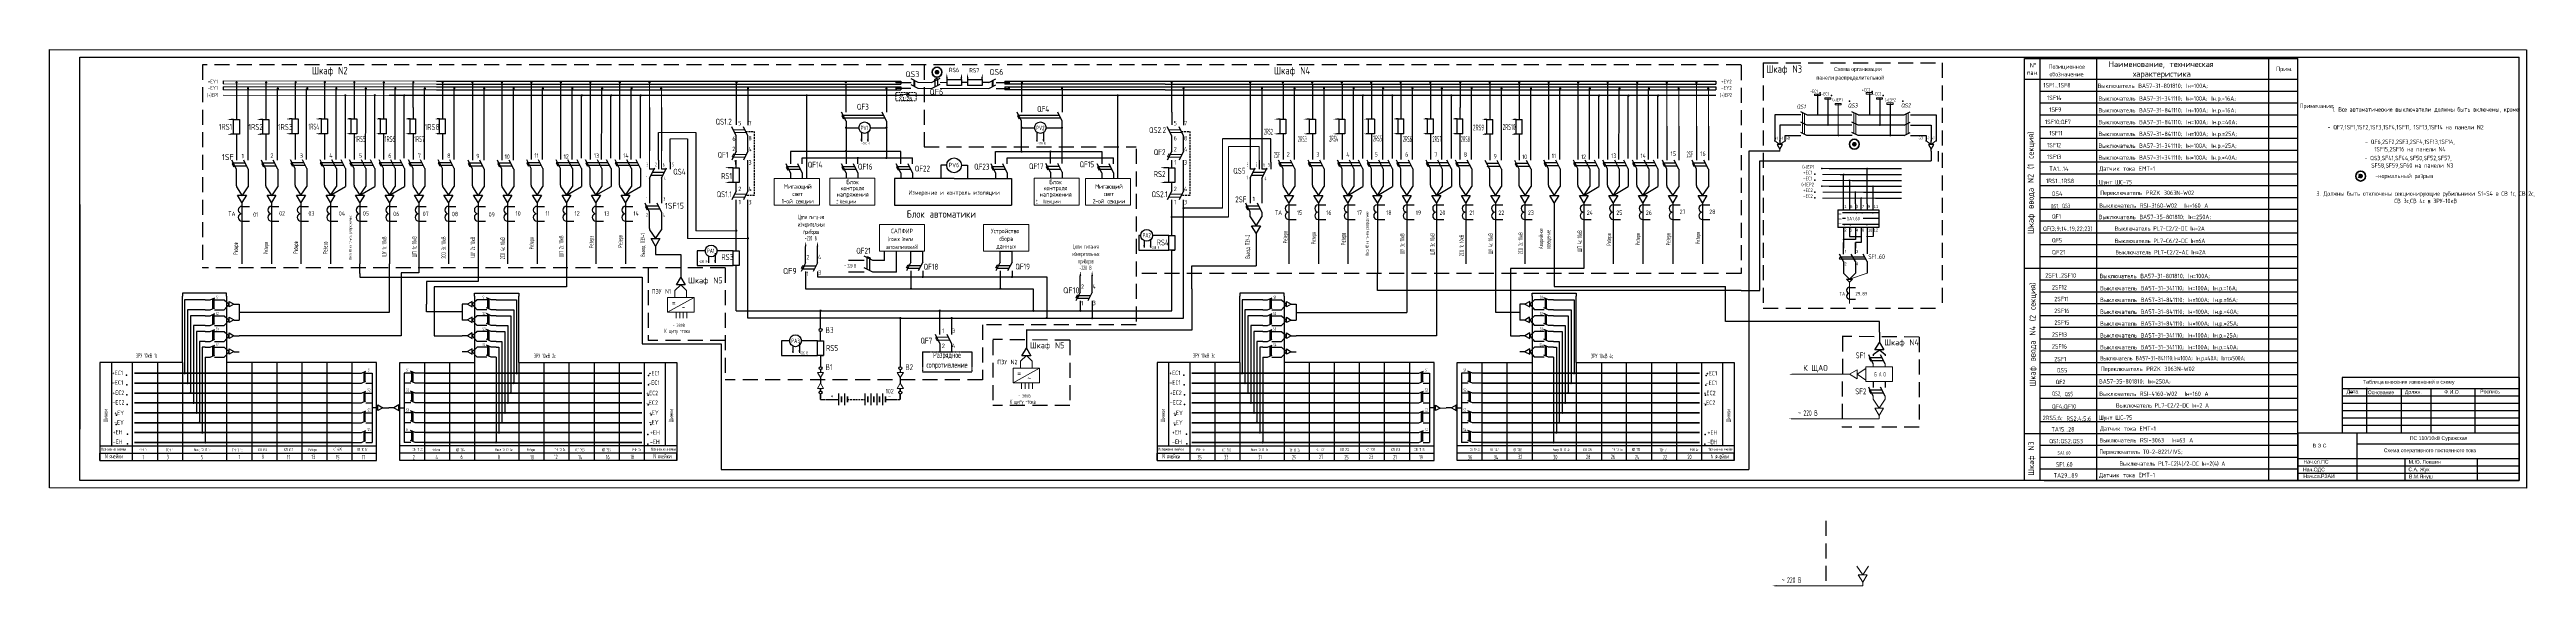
# Model space of a CAD drawing. Header units: millimetres. Extents: x 517 to 2197, y 113 to 478.
import ezdxf
from ezdxf.enums import TextEntityAlignment as Align

# ---------------------------------------------------------------- set-up
doc = ezdxf.new("R2010")
doc.units = ezdxf.units.MM
for name, pattern in [('ACAD_ISO03W100', [30, 12, -18]), ('CENTER', [2, 1.25, -0.25, 0.25, -0.25]), ('DASHED', [19.05, 12.7, -6.35]), ('DASHED2', [0.375, 0.25, -0.125]), ('HIDDEN', [0.375, 0.25, -0.125])]:
    doc.linetypes.add(name, pattern=pattern)
for name, color, linetype in [('1', 7, 'Continuous'), ('FORMAT', 7, 'Continuous'), ('WIRE', 7, 'Continuous'), ('Подписи', 7, 'Continuous'), ('Таблица', 7, 'Continuous'), ('Шинки', 1, 'Continuous')]:
    doc.layers.add(name, color=color, linetype=linetype)
doc.layers.add('PRSHEME', color=7, linetype='Continuous', lineweight=15)
doc.layers.add('Text', color=7, linetype='Continuous', lineweight=15)
doc.styles.add('eskd', font='eskdw.shx', dxfattribs={"height": 3})
doc.styles.add('eskdLoL', font='eskdw.shx', dxfattribs={"width": 0.7, "height": 2.5})
doc.styles.add('ESKDW', font='eskdw')
doc.styles.add('Simplex', font='simplex.shx', dxfattribs={"width": 0.8, "height": 3})
doc.styles.add('st2_0.5', font='txt.shx', dxfattribs={"width": 0.5})
doc.styles.get("Standard").update_dxf_attribs({"font": 'arial.ttf'})
doc.styles.add('STYLE2', font='txt.shx', dxfattribs={"width": 0.8})

# ---------------------------------------------------------------- blocks, each defined once
blk = doc.blocks.new('point')
at = {"const_width": 0.75}
blk.add_lwpolyline([(-0.375, 0, 1), (0.375, 0, 1)], format="xyb", close=True, dxfattribs=at)
blk = doc.blocks.new('A$C64307B72')
at = {"color": 0, "ltscale": 0.8}
for p, q in [((-21, 0), (-22.4, 0)), ((-22.4, 0), (-22.4, -10)), ((-2, 0), (-13, 0)), ((-22.4, -10), (-2, -10)), ((0, -10), (2, -10))]:
    blk.add_line(p, q, dxfattribs=at)
at = {"color": 0}
for p, q in [((-2, -10), (-2, 0)), ((-2, 0), (2, 0)), ((2, 0), (2, -10)), ((2, -10), (-2, -10))]:
    blk.add_line(p, q, dxfattribs=at)
at = {"color": 0, "ltscale": 100}
for p, q in [((-18.7, -3.6), (-18.7, -8.1)), ((-14.3, -3), (-14.3, -8.1))]:
    blk.add_line(p, q, dxfattribs=at)
at = {"color": 0, "ltscale": 0.8}
blk.add_circle((-17, 0), 4, dxfattribs=at)
at = {"color": 0, "linetype": 'ByBlock'}
for points in [[(-19.3, -7.3), (-18.2, -7.3), (-18.7, -3.9)], [(-14.9, -7.3), (-13.8, -7.3), (-14.3, -3.9)]]:
    blk.add_solid(points, dxfattribs=at)
at = {"layer": 'Text', "color": 0, "linetype": 'ByBlock', "style": 'st2_0.5', "width": 0.5}
blk.add_text('-220 B', height=2, dxfattribs=at).set_placement((-14, -9.2))
at = {"layer": 'Подписи', "color": 0, "style": 'eskdLoL', "width": 0.8}
blk.add_text('PA2', height=3, dxfattribs=at).set_placement((-19.8, -1.4))
at = {"layer": 'Подписи', "color": 7, "style": 'STYLE2', "width": 0.7}
blk.add_text('RS4', height=4, dxfattribs=at).set_placement((-10.2, -6.8))
blk = doc.blocks.new('mar')
blk.add_point((0, 0))
at = {"style": 'eskd'}
blk.add_attdef('MAR', (2, 1), '', height=3, dxfattribs=at)
blk = doc.blocks.new('DTR')
for p, q in [((0, 0), (-2.5, -4.3)), ((2.5, -4.3), (0, 0)), ((-2.5, -4.3), (2.5, -4.3))]:
    blk.add_line(p, q)

msp = doc.modelspace()

# ---------------------------------------------------------------- hatches: boundary and pattern name
at = {"linetype": 'Continuous'}
for points in [[(1734.2, 393.3, 1), (1733, 393.3, 1)], [(1750.2, 397.3, 1), (1749, 397.3, 1)], [(1754.2, 385.3, 1), (1753, 385.3, 1)], [(1734.1, 358.7, 1), (1734.1, 359.9, 1)], [(1738.1, 358.7, 1), (1738.1, 359.9, 1)], [(1742.4, 366.7, 1), (1742.4, 367.9, 1)], [(1746.2, 366.7, 1), (1746.2, 367.9, 1)], [(1749.4, 358.7, 1), (1749.4, 359.9, 1)], [(1753.5, 366.7, 1), (1753.5, 367.9, 1)], [(1734.2, 349.3, 1), (1733, 349.3, 1)], [(1746.2, 351.3, 1), (1745, 351.3, 1)], [(1750.2, 351.3, 1), (1749, 351.3, 1)]]:
    msp.add_hatch(color=7, dxfattribs=at).paths.add_polyline_path(points)

# ---------------------------------------------------------------- linework, layer by layer
at = {"ltscale": 100}
for p, q in [((1856.3, 185.8), (1856.3, 471.8)), ((2041.8, 265.8), (2041.8, 471.8)), ((2041.8, 257.8), (2041.8, 463.8)), ((2041.8, 249.8), (2041.8, 455.8)), ((2041.8, 241.8), (2041.8, 447.8)), ((2041.8, 233.8), (2041.8, 439.8)), ((2191.8, 234.8), (2191.8, 440.8)), ((2041.8, 225.8), (2041.8, 431.8)), ((2041.8, 217.8), (2041.8, 423.8)), ((2191.8, 226.8), (2191.8, 432.8)), ((2191.8, 218.8), (2191.8, 424.8)), ((2041.8, 209.8), (2041.8, 415.8)), ((2041.8, 201.8), (2041.8, 407.8)), ((2191.8, 210.8), (2191.8, 416.8)), ((2191.8, 202.8), (2191.8, 408.8)), ((2041.8, 185.8), (2041.8, 399.8)), ((2191.8, 186.8), (2191.8, 400.8))]:
    msp.add_line(p, q, dxfattribs=at)
for p, q in [((1856.3, 471.8), (2041.8, 471.8)), ((1905.2, 471.8), (1905.2, 185.8)), ((1647, 456.6), (1647, 454.6)), ((717.4, 438.7), (717.4, 447)), ((717.4, 404.3), (717.4, 438.7)), ((737.4, 438.7), (737.4, 447)), ((737.4, 404.3), (737.4, 438.7)), ((1093.8, 446.9), (747.2, 446.9)), ((757.4, 438.7), (757.4, 447)), ((757.4, 404.3), (757.4, 438.7)), ((877.5, 438.7), (877.5, 447)), ((877.5, 404.3), (877.5, 438.7)), ((897.5, 438.7), (897.5, 447)), ((897.5, 404.3), (897.5, 438.7)), ((917.5, 438.7), (917.5, 447)), ((917.5, 404.3), (917.5, 438.7)), ((923.8, 438.7), (923.8, 409.3)), ((931.8, 438.7), (931.8, 409.3)), ((1030.3, 390.5), (1030.3, 446.9)), ((1099.6, 448.1), (1095.3, 447)), ((1107.4, 446.9), (1099.8, 446.9)), ((1285.9, 446.9), (1107.4, 446.9)), ((1241.3, 390.5), (1241.3, 446.9)), ((1454.2, 446.9), (1285.9, 446.9)), ((1331.1, 438.7), (1331.1, 409.3)), ((1339.1, 438.7), (1339.1, 409.3)), ((1407.6, 438.7), (1407.6, 446.9)), ((1407.6, 404.2), (1407.6, 438.7)), ((1427.6, 438.7), (1427.6, 446.9)), ((1427.6, 404.2), (1427.6, 438.7)), ((1647, 446.9), (1453.4, 446.9)), ((1467.6, 438.7), (1467.6, 446.9)), ((1467.6, 404.2), (1467.6, 438.7)), ((1567.6, 438.7), (1567.6, 446.9)), ((1567.6, 404.2), (1567.6, 438.7)), ((1587.6, 438.7), (1587.6, 446.9)), ((1587.6, 404.2), (1587.6, 438.7)), ((1607.6, 438.7), (1607.6, 446.9)), ((1607.6, 404.2), (1607.6, 438.7)), ((1647, 452.6), (1647, 450.6)), ((1716, 447.4), (1716, 433.7)), ((1723, 444.3), (1723, 426.7)), ((1751.2, 447.8), (1751.2, 433.7)), ((1758.2, 444.3), (1758.2, 426.7)), ((1765.3, 440.7), (1765.3, 419.6)), ((1704.5, 433.7), (1686.9, 433.7)), ((1686.9, 433.7), (1686.9, 416.1)), ((1704.5, 426.7), (1690.4, 426.7)), ((1690.4, 426.7), (1690.4, 413.5)), ((1708.7, 433.7), (1739.3, 433.7)), ((1723, 426.7), (1708.7, 426.7)), ((1715.7, 433.7), (1716, 433.7)), ((1739.3, 426.7), (1723, 426.7)), ((1743.5, 433.7), (1751.2, 433.7)), ((1758.2, 426.7), (1743.5, 426.7)), ((1751.2, 433.7), (1774.6, 433.7)), ((1774.6, 426.7), (1758.2, 426.7)), ((1778.9, 433.7), (1796.5, 433.7)), ((1778.9, 426.7), (1793, 426.7)), ((1793, 426.7), (1793, 416.1)), ((1796.5, 433.7), (1796.5, 416.3)), ((1690.4, 409.1), (1669.4, 409.1)), ((1669.4, 409.1), (1669.4, 193.4)), ((1693.9, 419.6), (1704.5, 419.6)), ((1693.9, 416.1), (1693.9, 419.6)), ((1730.1, 419.6), (1708.7, 419.6)), ((1739.4, 419.6), (1730.1, 419.6)), ((1765.3, 419.6), (1743.5, 419.6)), ((1774.7, 419.6), (1765.3, 419.6)), ((1778.9, 419.6), (1789.5, 419.6)), ((1789.5, 419.6), (1789.5, 416.1)), ((1793, 413.5), (1793, 416.1)), ((1793, 409.1), (1793, 410.5)), ((1793, 409.1), (1793, 402.5)), ((1797.8, 409.1), (1797.8, 402)), ((1676.7, 314.6), (1676.7, 402.5)), ((1676.7, 402.5), (1793, 402.5)), ((1723.9, 397.3), (1772.8, 397.3)), ((1731.2, 393.3), (1772.8, 393.3)), ((1739.2, 389.3), (1772.8, 389.3)), ((1312.3, 370.5), (1285.9, 370.5)), ((1723.9, 385.3), (1772.8, 385.3)), ((1747.2, 381.3), (1772.8, 381.3)), ((1755.2, 377.3), (1772.8, 377.3)), ((647.3, 355.1), (647.3, 332.7)), ((667.3, 355.1), (667.3, 332.7)), ((687.3, 355.1), (687.3, 332.7)), ((707.3, 355.1), (707.3, 332.7)), ((727.3, 355.1), (727.3, 332.7)), ((747.3, 355.1), (747.3, 332.7)), ((767.3, 355.1), (767.3, 332.7)), ((787.3, 355.1), (787.3, 332.7)), ((807.4, 355.1), (807.4, 332.7)), ((827.4, 355.1), (827.4, 332.7)), ((847.4, 355.1), (847.4, 332.7)), ((867.4, 355.1), (867.4, 332.7)), ((887.4, 355.1), (887.4, 332.7)), ((907.4, 355.1), (907.4, 332.7)), ((1277.9, 364.5), (1316.5, 364.5)), ((1339.1, 367.8), (1339.1, 364.6)), ((1357.4, 355), (1357.4, 332.7)), ((1377.4, 355), (1377.4, 332.7)), ((1397.4, 355), (1397.4, 332.7)), ((1417.4, 355), (1417.4, 326.3)), ((1437.4, 355), (1437.4, 332.7)), ((1457.4, 355), (1457.4, 332.7)), ((1477.4, 355), (1477.4, 332.7)), ((1497.4, 355), (1497.4, 332.7)), ((1517.4, 355), (1517.4, 332.7)), ((1537.4, 355), (1537.4, 317.3)), ((1557.4, 355), (1557.4, 332.7)), ((1577.4, 355), (1577.4, 332.7)), ((1597.4, 355), (1597.4, 332.7)), ((1617.8, 354.9), (1617.8, 332.7)), ((1637.9, 355), (1637.9, 332.7)), ((927.8, 344.8), (927.8, 339.1)), ((927.8, 339.1), (944.9, 339.1)), ((944.9, 339.1), (944.9, 330.6)), ((727.3, 326.3), (727.3, 332.7)), ((727.3, 326.3), (727.3, 323.6)), ((727.3, 323.6), (918.7, 323.6)), ((747.3, 299.9), (747.3, 332.7)), ((767.3, 326.6), (755.3, 326.6)), ((755.3, 326.6), (755.3, 283.9)), ((767.3, 332.7), (767.3, 326.6)), ((807.4, 320.7), (772.5, 320.7)), ((772.5, 320.7), (772.5, 305.3)), ((807.4, 332.7), (807.4, 320.7)), ((867.4, 332.7), (867.4, 317.1)), ((918.7, 323.6), (918.7, 278.6)), ((944.9, 330.6), (944.9, 323.4)), ((1291.6, 315.8), (1291.6, 331.4)), ((1291.6, 331.4), (1335.1, 331.4)), ((1417.4, 314.6), (1417.4, 326.3)), ((1437.4, 332.7), (1437.4, 299.7)), ((1457.4, 332.7), (1457.4, 283.9)), ((1497.4, 332.7), (1497.4, 299.9)), ((1557.4, 329.6), (1507.6, 329.6)), ((1507.6, 329.6), (1507.6, 283.9)), ((1557.4, 332.7), (1557.4, 329.6)), ((636.9, 312.8), (606.9, 312.8)), ((606.9, 312.8), (606.9, 310.9)), ((606.9, 303.9), (606.9, 310.9)), ((606.9, 265.8), (606.9, 303.9)), ((622.4, 308.3), (608.4, 308.3)), ((608.4, 308.3), (608.4, 258.6)), ((635.2, 308.3), (638.5, 305.3)), ((638.5, 305.3), (635.2, 301.6)), ((636.9, 310.9), (636.9, 312.8)), ((636.9, 310.9), (636.9, 303.9)), ((636.9, 303.9), (636.9, 265.8)), ((641.8, 305.4), (645.3, 305.3)), ((645.3, 305.3), (645.3, 294.6)), ((772.5, 300.1), (772.5, 305.3)), ((867.4, 317.1), (777.6, 317.1)), ((777.6, 317.1), (777.6, 294.6)), ((800.2, 305.4), (796.7, 305.3)), ((796.7, 305.3), (796.7, 294.6)), ((806.8, 308.3), (803.5, 305.3)), ((803.5, 305.3), (806.8, 301.6)), ((805.1, 310.9), (805.1, 312.8)), ((805.1, 312.8), (835.1, 312.8)), ((805.1, 310.9), (805.1, 303.9)), ((805.1, 303.9), (805.1, 265.8)), ((819.6, 308.3), (833.6, 308.3)), ((833.6, 308.3), (833.6, 258.6)), ((835.1, 312.8), (835.1, 310.9)), ((835.1, 303.9), (835.1, 310.9)), ((835.1, 265.8), (835.1, 303.9)), ((940.9, 314.6), (944.9, 318.5)), ((944.9, 318.5), (948.9, 314.6)), ((1291.6, 315.8), (1291.6, 287.8)), ((1354.1, 312.8), (1324.1, 312.8)), ((1324.1, 312.8), (1324.1, 310.9)), ((1324.1, 303.8), (1324.1, 310.9)), ((1324.1, 265.8), (1324.1, 303.8)), ((1339.6, 308.3), (1325.6, 308.3)), ((1325.6, 308.3), (1325.6, 258.6)), ((1352.4, 308.3), (1355.7, 305.3)), ((1355.7, 305.3), (1352.4, 301.6)), ((1354.1, 310.9), (1354.1, 312.8)), ((1354.1, 310.9), (1354.1, 303.8)), ((1354.1, 303.8), (1354.1, 265.8)), ((1359, 305.3), (1362.4, 305.3)), ((1362.4, 305.3), (1362.4, 294.6)), ((1664.1, 314.6), (1417.4, 314.6)), ((1517.4, 305.3), (1513.9, 305.3)), ((1513.9, 305.3), (1513.9, 294.6)), ((1524, 308.3), (1520.7, 305.3)), ((1520.7, 305.3), (1524, 301.6)), ((1522.3, 310.9), (1522.3, 312.8)), ((1522.3, 312.8), (1552.3, 312.8)), ((1522.3, 310.9), (1522.3, 303.8)), ((1522.3, 303.8), (1522.3, 265.8)), ((1536.8, 308.3), (1550.8, 308.3)), ((1537.4, 317.3), (1653.6, 317.3)), ((1550.8, 308.3), (1550.8, 258.6)), ((1552.3, 312.8), (1552.3, 310.9)), ((1552.3, 303.8), (1552.3, 310.9)), ((1552.3, 265.8), (1552.3, 303.8)), ((1653.6, 293.6), (1653.6, 317.3)), ((1664.1, 314.6), (1676.7, 314.6)), ((622.4, 301.6), (610.4, 301.6)), ((610.4, 301.6), (610.4, 251.9)), ((622.4, 297.6), (612.4, 297.6)), ((612.4, 297.6), (612.4, 245.2)), ((622.4, 290.9), (614.4, 290.9)), ((614.4, 290.9), (614.4, 238.5)), ((622.4, 286.9), (616.4, 286.9)), ((616.4, 286.9), (616.4, 231.8)), ((635.2, 297.6), (638.5, 294.6)), ((638.5, 294.6), (635.2, 290.9)), ((635.2, 286.9), (638.5, 283.9)), ((641.8, 294.6), (645.3, 294.6)), ((645.3, 299.9), (747.3, 299.9)), ((796.7, 300.1), (772.5, 300.1)), ((777.6, 294.6), (777.6, 283.9)), ((800.2, 294.6), (796.7, 294.6)), ((806.8, 297.6), (803.5, 294.6)), ((803.5, 294.6), (806.8, 290.9)), ((806.8, 286.9), (803.5, 283.9)), ((819.6, 301.6), (831.6, 301.6)), ((819.6, 297.6), (829.6, 297.6)), ((819.6, 290.9), (827.6, 290.9)), ((819.6, 286.9), (825.6, 286.9)), ((825.6, 286.9), (825.6, 231.8)), ((827.6, 290.9), (827.6, 238.5)), ((829.6, 297.6), (829.6, 245.2)), ((831.6, 301.6), (831.6, 251.9)), ((982.5, 300.9), (1277.9, 300.9)), ((1093.8, 296), (990.5, 296)), ((1093.8, 296), (1128.6, 296)), ((1128.6, 296), (1285.9, 296)), ((1179.3, 288.2), (1179.3, 282.7)), ((1224.5, 287.8), (1179.3, 287.8)), ((1291.6, 287.8), (1224.5, 287.8)), ((1339.6, 301.6), (1327.6, 301.6)), ((1327.6, 301.6), (1327.6, 251.9)), ((1339.6, 297.6), (1329.6, 297.6)), ((1329.6, 297.6), (1329.6, 245.2)), ((1339.6, 290.9), (1331.6, 290.9)), ((1331.6, 290.9), (1331.6, 238.5)), ((1339.6, 286.9), (1333.6, 286.9)), ((1333.6, 286.9), (1333.6, 231.8)), ((1352.4, 297.6), (1355.7, 294.6)), ((1355.7, 294.6), (1352.4, 290.9)), ((1352.4, 286.9), (1355.7, 283.9)), ((1359, 294.6), (1362.4, 294.6)), ((1362.4, 299.7), (1437.4, 299.7)), ((1497.4, 299.9), (1513.9, 299.9)), ((1517.4, 294.6), (1513.9, 294.6)), ((1524, 297.6), (1520.7, 294.6)), ((1520.7, 294.6), (1524, 290.9)), ((1524, 286.9), (1520.7, 283.9)), ((1536.8, 301.6), (1548.8, 301.6)), ((1536.8, 297.6), (1546.8, 297.6)), ((1536.8, 290.9), (1544.8, 290.9)), ((1536.8, 286.9), (1542.8, 286.9)), ((1542.8, 286.9), (1542.8, 231.8)), ((1544.8, 290.9), (1544.8, 238.5)), ((1546.8, 297.6), (1546.8, 245.2)), ((1548.8, 301.6), (1548.8, 251.9)), ((1757.9, 293.6), (1653.6, 293.6)), ((1757.9, 286.5), (1757.9, 293.6)), ((1757.9, 286.5), (1757.9, 279.5)), ((622.4, 280.2), (618.4, 280.2)), ((618.4, 280.2), (618.4, 225.1)), ((621.4, 276.2), (620.4, 276.2)), ((620.4, 276.2), (620.4, 218.4)), ((622.4, 276.2), (621.4, 276.2)), ((622.4, 269.5), (622.4, 211.7)), ((638.5, 283.9), (635.2, 280.2)), ((635.2, 276.2), (638.5, 273.2)), ((638.5, 273.2), (635.2, 269.5)), ((641.8, 283.9), (645.3, 283.9)), ((641.8, 273.2), (645.3, 273.2)), ((755.3, 283.9), (645.3, 283.9)), ((777.6, 283.9), (796.7, 283.9)), ((800.2, 283.9), (796.7, 283.9)), ((800.2, 273.2), (796.7, 273.2)), ((803.5, 283.9), (806.8, 280.2)), ((806.8, 276.2), (803.5, 273.2)), ((803.5, 273.2), (806.8, 269.5)), ((819.6, 280.2), (823.6, 280.2)), ((819.6, 276.2), (820.6, 276.2)), ((819.6, 269.5), (819.6, 211.7)), ((820.6, 276.2), (821.6, 276.2)), ((821.6, 276.2), (821.6, 218.4)), ((823.6, 280.2), (823.6, 225.1)), ((918.7, 278.6), (972.2, 278.6)), ((972.2, 278.6), (972.2, 193.4)), ((1175.3, 266.7), (1179.3, 270.6)), ((1179.3, 282.7), (1179.3, 275.5)), ((1179.3, 270.6), (1183.3, 266.7)), ((1339.6, 280.2), (1335.6, 280.2)), ((1335.6, 280.2), (1335.6, 225.1)), ((1338.6, 276.2), (1337.6, 276.2)), ((1337.6, 276.2), (1337.6, 218.4)), ((1339.6, 276.2), (1338.6, 276.2)), ((1339.6, 269.5), (1339.6, 211.7)), ((1355.7, 283.9), (1352.4, 280.2)), ((1352.4, 276.2), (1355.7, 273.2)), ((1355.7, 273.2), (1352.4, 269.5)), ((1359, 283.9), (1362.4, 283.9)), ((1359, 273.2), (1362.4, 273.2)), ((1457.4, 283.9), (1362.4, 283.9)), ((1507.6, 283.9), (1513.9, 283.9)), ((1517.4, 283.9), (1513.9, 283.9)), ((1517.4, 273.2), (1513.9, 273.2)), ((1520.7, 283.9), (1524, 280.2)), ((1524, 276.2), (1520.7, 273.2)), ((1520.7, 273.2), (1524, 269.5)), ((1536.8, 280.2), (1540.8, 280.2)), ((1536.8, 276.2), (1537.8, 276.2)), ((1536.8, 269.5), (1536.8, 211.7)), ((1537.8, 276.2), (1538.8, 276.2)), ((1538.8, 276.2), (1538.8, 218.4)), ((1540.8, 280.2), (1540.8, 225.1)), ((1753.7, 271.4), (1757.9, 274.5)), ((1753.7, 271.4), (1753.7, 270.4)), ((1757.9, 274.5), (1761.7, 271.4)), ((1761.7, 271.4), (1761.7, 270.4)), ((550.8, 265.8), (550.8, 199.4)), ((606.9, 265.8), (550.8, 265.8)), ((558.7, 265.8), (558.7, 209.4)), ((572.9, 265.8), (572.9, 199.4)), ((589.9, 265.8), (589.9, 199.4)), ((606.9, 265.8), (606.9, 199.4)), ((738.6, 265.8), (636.9, 265.8)), ((636.9, 265.8), (636.9, 199.4)), ((653.9, 265.8), (653.9, 199.4)), ((670.9, 265.8), (670.9, 199.4)), ((687.9, 265.8), (687.9, 199.4)), ((704.9, 265.8), (704.9, 199.4)), ((721.9, 265.8), (721.9, 199.4)), ((735.6, 258.6), (735.6, 211.7)), ((738.6, 199.4), (738.6, 265.8)), ((754.4, 199.4), (754.4, 265.8)), ((754.4, 265.8), (805.1, 265.8)), ((757.3, 258.6), (757.3, 211.7)), ((771.1, 265.8), (771.1, 199.4)), ((788.1, 265.8), (788.1, 199.4)), ((805.1, 265.8), (805.1, 199.4)), ((835.1, 265.8), (835.1, 199.4)), ((835.1, 265.8), (852.1, 265.8)), ((852.1, 265.8), (873.1, 265.8)), ((852.1, 265.8), (852.1, 199.4)), ((856.1, 265.8), (886.1, 265.8)), ((869.1, 199.4), (869.1, 265.8)), ((886.1, 265.8), (942.2, 265.8)), ((886.1, 265.8), (886.1, 199.4)), ((903.1, 265.8), (903.1, 199.4)), ((920.1, 265.8), (920.1, 199.4)), ((934.3, 265.8), (934.3, 209.4)), ((942.2, 265.8), (942.2, 199.4)), ((1108.8, 259.5), (1142.3, 259.5)), ((1268, 265.8), (1268, 199.4)), ((1324.1, 265.8), (1268, 265.8)), ((1275.8, 265.8), (1275.8, 209.4)), ((1290.1, 265.8), (1290.1, 199.4)), ((1307.1, 265.8), (1307.1, 199.4)), ((1324.1, 265.8), (1324.1, 199.4)), ((1455.8, 265.8), (1354.1, 265.8)), ((1354.1, 265.8), (1354.1, 199.4)), ((1371.1, 265.8), (1371.1, 199.4)), ((1388.1, 265.8), (1388.1, 199.4)), ((1405.1, 265.8), (1405.1, 199.4)), ((1422.1, 265.8), (1422.1, 199.4)), ((1439.1, 265.8), (1439.1, 199.4)), ((1452.7, 258.6), (1452.7, 211.7)), ((1455.8, 199.4), (1455.8, 265.8)), ((1471.5, 199.4), (1471.5, 265.8)), ((1471.5, 265.8), (1522.3, 265.8)), ((1474.4, 258.6), (1474.4, 211.7)), ((1488.3, 265.8), (1488.3, 199.4)), ((1505.3, 265.8), (1505.3, 199.4)), ((1522.3, 265.8), (1522.3, 199.4)), ((1552.3, 265.8), (1552.3, 199.4)), ((1552.3, 265.8), (1569.3, 265.8)), ((1569.3, 265.8), (1590.3, 265.8)), ((1569.3, 265.8), (1569.3, 199.4)), ((1573.3, 265.8), (1603.3, 265.8)), ((1586.3, 199.4), (1586.3, 265.8)), ((1603.3, 265.8), (1659.4, 265.8)), ((1603.3, 265.8), (1603.3, 199.4)), ((1620.3, 265.8), (1620.3, 199.4)), ((1637.3, 265.8), (1637.3, 199.4)), ((1651.5, 265.8), (1651.5, 209.4)), ((1659.4, 265.8), (1659.4, 199.4)), ((1753.7, 252.9), (1753.7, 248.9)), ((1761.7, 252.9), (1761.7, 248.9)), ((2191.8, 255.8), (2071.8, 255.8)), ((2071.8, 255.8), (2071.8, 218.3)), ((2191.8, 255.8), (2191.8, 218.3)), ((2071.8, 248.3), (2191.8, 248.3)), ((2071.8, 243.3), (2191.8, 243.3)), ((2071.8, 238.3), (2191.8, 238.3)), ((2076.8, 245.8), (2079.3, 245.8)), ((2088.3, 248.6), (2088.3, 218.6)), ((2111.8, 248.3), (2111.8, 218.3)), ((2131.8, 248.3), (2131.8, 218.3)), ((2161.8, 248.3), (2161.8, 218.3)), ((739.5, 235.1), (735.6, 235.1)), ((742.8, 235.1), (746.9, 235.1)), ((750.4, 235.1), (746.9, 235.1)), ((753.7, 235.1), (757.3, 235.1)), ((1456.7, 235.1), (1452.7, 235.1)), ((1460, 235), (1464.1, 235.1)), ((1467.6, 235.1), (1464.1, 235.1)), ((1470.9, 235.1), (1474.4, 235.1)), ((2071.8, 233.3), (2191.8, 233.3)), ((2071.8, 228.3), (2191.8, 228.3)), ((2071.8, 223.3), (2191.8, 223.3)), ((2191.6, 226.3), (2191.6, 223.8)), ((2191.8, 223.3), (2191.8, 185.8)), ((550.8, 209.4), (738.6, 209.4)), ((550.8, 202.4), (550.8, 204.4)), ((550.8, 204.4), (738.6, 204.4)), ((550.8, 199.4), (550.8, 202.4)), ((942.2, 209.4), (754.4, 209.4)), ((942.2, 204.4), (754.4, 204.4)), ((942.2, 202.4), (942.2, 204.4)), ((942.2, 199.4), (942.2, 202.4)), ((1268, 209.4), (1455.8, 209.4)), ((1268, 202.4), (1268, 204.4)), ((1268, 204.4), (1455.8, 204.4)), ((1268, 199.4), (1268, 202.4)), ((1659.4, 209.4), (1471.5, 209.4)), ((1659.4, 204.4), (1471.5, 204.4)), ((1659.4, 202.4), (1659.4, 204.4)), ((1659.4, 199.4), (1659.4, 202.4)), ((2041.8, 218.3), (2191.8, 218.3)), ((2041.8, 218.3), (2041.8, 185.8)), ((2071.8, 218.3), (2191.8, 218.3)), ((2081.8, 218.3), (2081.8, 185.8)), ((2081.8, 210.8), (2191.8, 210.8)), ((550.8, 199.4), (738.6, 199.4)), ((942.2, 199.4), (754.4, 199.4)), ((972.2, 193.4), (1669.4, 193.4)), ((1268, 199.4), (1455.8, 199.4)), ((1659.4, 199.4), (1471.5, 199.4)), ((2041.8, 200.8), (2191.8, 200.8)), ((2041.8, 195.8), (2191.8, 195.8)), ((2041.8, 190.8), (2191.8, 190.8)), ((2041.8, 185.8), (2191.8, 185.8)), ((2114.3, 200.8), (2114.3, 185.8)), ((2163.4, 200.8), (2163.4, 185.8))]:
    msp.add_line(p, q)
at = {"color": 7, "linetype": 'DASHED', "ltscale": 0.8}
for p, q in [((620.6, 467.6), (620.6, 330.1)), ((1126.5, 467.6), (620.6, 467.6)), ((1109.9, 467.6), (1109.9, 412)), ((1664.1, 467.6), (1126.5, 467.6)), ((1664.1, 467.3), (1664.1, 326.1)), ((1679.1, 468.9), (1800.5, 468.9)), ((1679.1, 468.9), (1679.1, 302.8)), ((1800.5, 468.9), (1800.5, 302.8)), ((1109.9, 412), (1253.8, 412)), ((1253.8, 410.6), (1253.8, 291.3)), ((975.1, 330.1), (620.6, 330.1)), ((922.9, 330.1), (922.9, 280.8)), ((975.1, 330.1), (975.1, 254.2)), ((1664.1, 326.1), (1253.8, 326.1)), ((1679.1, 302.8), (1800.5, 302.8)), ((1149.5, 291.3), (1149.5, 254.2)), ((1253.8, 291.3), (1149.5, 291.3)), ((975.1, 280.8), (922.9, 280.8)), ((1208.8, 281), (1156.5, 281.4)), ((1156.5, 281), (1156.6, 236.7)), ((1208.8, 280.9), (1208.8, 236.7)), ((1784.9, 283.1), (1732.7, 283.5)), ((1732.8, 283.5), (1732.7, 222.1)), ((1784.9, 283.1), (1784.9, 222.1)), ((1149.5, 254.2), (975.1, 254.2)), ((1208.8, 236.7), (1156.6, 236.7)), ((1784.9, 222.1), (1732.7, 222.1)), ((1721.6, 158.5), (1721.6, 112.8))]:
    msp.add_line(p, q, dxfattribs=at)
at = {"color": 7, "linetype": 'Continuous', "lineweight": 15}
for p, q in [((779.2, 456.6), (634.6, 456.7)), ((779.2, 454.6), (634.6, 454.7)), ((1105.9, 455.6), (1114.9, 455.6)), ((1120.9, 455.6), (1125.4, 455.6)), ((779.2, 452.6), (634.6, 452.7)), ((779.2, 450.6), (634.6, 450.7)), ((779.3, 446.9), (634.6, 447)), ((1105.9, 451.6), (1114.9, 451.6)), ((1120.9, 451.6), (1153.9, 451.6)), ((1719.2, 393.3), (1731.2, 393.3)), ((1719.2, 389.3), (1739.2, 389.3)), ((1719.2, 385.3), (1723.9, 385.3)), ((1719.2, 377.3), (1755.2, 377.3)), ((1719.5, 381.3), (1747.2, 381.3)), ((1753.6, 351.3), (1749.6, 351.3)), ((1749.6, 326.4), (1737.6, 322.4)), ((1866.8, 185.8), (1856.3, 185.8)), ((1866.8, 185.8), (2041.8, 185.8))]:
    msp.add_line(p, q, dxfattribs=at)
at = {"color": 7, "lineweight": 15, "ltscale": 0.2}
for p, q in [((923.8, 438.7), (923.8, 455.6)), ((1613.8, 438.7), (1613.8, 455.5)), ((1633.9, 438.7), (1633.9, 455.5)), ((931.8, 438.7), (931.8, 451.6)), ((1613.8, 426), (1613.8, 438.7)), ((1621.8, 438.7), (1621.8, 451.5)), ((1621.8, 426), (1621.8, 438.7)), ((1633.9, 426), (1633.9, 438.7)), ((1641.9, 438.7), (1641.9, 451.5)), ((1641.9, 426), (1641.9, 438.7)), ((929.7, 421.7), (955.2, 421.7)), ((923.8, 396.8), (923.8, 409.3)), ((931.8, 396.8), (931.8, 409.3)), ((937.8, 417.4), (949.4, 417.4)), ((1312.3, 417.4), (1312.3, 370.5)), ((1337.1, 412.2), (1316.5, 412.2)), ((1316.5, 412.2), (1316.5, 364.5)), ((1337.1, 403.1), (1337.1, 412.2)), ((955.2, 355.2), (982.9, 355.2)), ((949.4, 350), (990.5, 350))]:
    msp.add_line(p, q, dxfattribs=at)
at = {"color": 7, "ltscale": 2}
for p, q in [((1056.9, 454.8), (1056.9, 435.5)), ((1176.1, 454.8), (1176.1, 435.5)), ((1084.4, 451.2), (1084.4, 435.5)), ((1203.5, 451.2), (1203.6, 435.5)), ((1057.3, 425), (1065.7, 425)), ((1073.5, 425), (1084.8, 425)), ((1176.5, 425), (1184.9, 425)), ((1192.6, 425), (1203.6, 425)), ((982.5, 409.1), (982.5, 419.5)), ((990.5, 409.1), (990.5, 419.5)), ((1277.9, 409.1), (1277.9, 419.5)), ((1285.9, 409.1), (1285.9, 419.5)), ((1019.3, 394.5), (1019.3, 390.5)), ((1027.3, 394.5), (1027.3, 390.5)), ((1057, 394.5), (1057, 390.5)), ((1065, 394.5), (1065, 390.5)), ((1130.3, 390.5), (1089.8, 390.5)), ((1094.1, 394.5), (1094.1, 390.5)), ((1102.1, 394.5), (1102.1, 390.5)), ((1125.3, 399.5), (1121.3, 399.5)), ((1121.3, 399.5), (1121.3, 390.5)), ((1130.3, 390.5), (1169.2, 390.5)), ((1135.3, 399.5), (1139.3, 399.5)), ((1139.3, 399.5), (1139.3, 390.5)), ((1158.4, 394.5), (1158.4, 390.5)), ((1166.4, 394.5), (1166.4, 390.5)), ((1195.6, 394.8), (1195.6, 390.8)), ((1203.6, 394.8), (1203.6, 390.8)), ((1230.4, 394.5), (1230.4, 390.5)), ((1238.4, 394.5), (1238.4, 390.5)), ((1089.8, 372.5), (1130.3, 372.5)), ((1130.3, 372.5), (1169.2, 372.5)), ((1029.6, 333.5), (1029.6, 344.5)), ((1037.6, 333.5), (1037.6, 344.5)), ((1101, 333.9), (1101, 341.4)), ((1101, 341.4), (1109, 341.4)), ((1101, 333.9), (1101, 341.4)), ((1109, 333.9), (1109, 341.4)), ((1109, 333.9), (1109, 341.4)), ((1161.6, 341.4), (1169.6, 341.4)), ((1161.6, 333.9), (1161.6, 341.4)), ((1169.6, 333.9), (1169.6, 341.4)), ((1069.2, 335), (1058.7, 335)), ((1069.2, 327), (1058.7, 327)), ((1083.2, 335), (1075.2, 335)), ((1091.2, 327), (1075.2, 327)), ((1215.9, 313.6), (1215.9, 324.5)), ((1223.9, 313.6), (1223.9, 324.5))]:
    msp.add_line(p, q, dxfattribs=at)
at = {"color": 7}
for p, q in [((1091.4, 455.6), (1101.1, 455.6)), ((1105.9, 455.6), (1101.1, 458)), ((1105.9, 451.6), (1101.1, 454)), ((1153.9, 455.6), (1158.6, 458)), ((1153.9, 451.6), (1158.6, 454)), ((1158.9, 455.6), (1167.9, 455.6)), ((1277.9, 435.5), (1277.9, 455.6)), ((990.5, 451.7), (990.5, 435.5)), ((1101, 451.6), (1091.4, 451.6)), ((1158.9, 451.6), (1167.9, 451.6)), ((1285.9, 451.7), (1285.9, 435.5)), ((929.7, 403.1), (929.7, 421.7)), ((955.2, 421.7), (955.2, 355.2)), ((982.5, 419.5), (979.5, 425.5)), ((990.5, 419.5), (987.5, 425.5)), ((1057, 429.5), (1054, 435.5)), ((1054.9, 433.6), (1082.3, 433.6)), ((1055.9, 431.7), (1083.3, 431.7)), ((1084.4, 429.5), (1081.4, 435.5)), ((1176.1, 429.5), (1173.1, 435.5)), ((1174, 433.6), (1201.5, 433.6)), ((1175, 431.7), (1202.4, 431.7)), ((1203.6, 429.5), (1200.6, 435.5)), ((1277.9, 419.5), (1274.9, 425.5)), ((1285.9, 419.5), (1282.9, 425.5)), ((1708.7, 433.7), (1704.5, 435.8)), ((1708.7, 426.7), (1704.5, 428.8)), ((1708.7, 419.6), (1704.5, 421.7)), ((1743.5, 433.7), (1739.3, 435.8)), ((1743.5, 426.7), (1739.3, 428.8)), ((1743.5, 419.6), (1739.3, 421.7)), ((1774.6, 433.7), (1778.8, 435.8)), ((1774.6, 426.6), (1778.8, 428.8)), ((1774.6, 419.6), (1778.8, 421.7)), ((949.4, 417.4), (949.4, 350)), ((982.5, 409.1), (979.5, 403.1)), ((990.5, 409.1), (987.5, 403.1)), ((1277.9, 409.1), (1274.9, 403.1)), ((1285.9, 409.1), (1282.9, 403.1)), ((1345.1, 417.4), (1312.3, 417.4)), ((980.5, 397.9), (977.3, 397.9)), ((980.5, 387.9), (977.3, 387.9)), ((980.5, 387.9), (980.5, 397.9)), ((980.5, 397.9), (984.5, 397.9)), ((984.5, 387.9), (980.5, 387.9)), ((982.5, 397.9), (982.5, 403.1)), ((982.5, 382.1), (982.5, 387.9)), ((984.5, 397.9), (984.5, 387.9)), ((990.5, 382.1), (990.5, 403.1)), ((1019.3, 394.5), (1016.3, 400.5)), ((1017.2, 398.7), (1025.2, 398.7)), ((1018.2, 396.8), (1026.2, 396.8)), ((1027.3, 394.5), (1024.3, 400.5)), ((1057, 394.5), (1054, 400.5)), ((1054.9, 398.7), (1062.9, 398.7)), ((1055.9, 396.8), (1063.9, 396.8)), ((1065, 394.5), (1062, 400.5)), ((1094.1, 394.5), (1091.1, 400.5)), ((1092, 398.7), (1100, 398.7)), ((1093, 396.8), (1101, 396.8)), ((1102.1, 394.5), (1099.1, 400.5)), ((1158.4, 394.5), (1155.4, 400.5)), ((1156.3, 398.7), (1164.3, 398.7)), ((1157.3, 396.8), (1165.3, 396.8)), ((1166.4, 394.5), (1163.4, 400.5)), ((1195.6, 394.8), (1192.6, 400.8)), ((1193.5, 399), (1201.5, 399)), ((1194.4, 397), (1202.4, 397)), ((1203.6, 394.8), (1200.6, 400.8)), ((1230.4, 394.5), (1227.4, 400.5)), ((1228.3, 398.7), (1236.3, 398.7)), ((1229.3, 396.8), (1237.3, 396.8)), ((1238.4, 394.5), (1235.4, 400.5)), ((1275.9, 397.9), (1272.6, 397.9)), ((1275.9, 387.9), (1272.7, 387.9)), ((1275.9, 387.9), (1275.9, 397.9)), ((1275.9, 397.9), (1279.9, 397.9)), ((1279.9, 387.9), (1275.9, 387.9)), ((1277.9, 397.9), (1277.9, 403.1)), ((1277.9, 382.1), (1277.9, 387.9)), ((1279.9, 397.9), (1279.9, 387.9)), ((1285.9, 382.1), (1285.9, 403.1)), ((643.5, 384.9), (647.5, 378.9)), ((644.3, 379.2), (650.3, 379.2)), ((647.3, 374.2), (644.3, 379.2)), ((650.3, 379.2), (647.3, 374.2)), ((647.3, 374.2), (647.3, 355.1)), ((647.5, 378.9), (651.5, 384.9)), ((663.5, 384.9), (667.5, 378.9)), ((664.3, 379.2), (670.3, 379.2)), ((667.3, 374.2), (664.3, 379.2)), ((670.3, 379.2), (667.3, 374.2)), ((667.3, 374.2), (667.3, 355.1)), ((667.5, 378.9), (671.5, 384.9)), ((683.3, 385.2), (687.3, 379.2)), ((684.3, 379.2), (690.3, 379.2)), ((687.3, 374.2), (684.3, 379.2)), ((687.3, 379.2), (691.3, 385.2)), ((690.3, 379.2), (687.3, 374.2)), ((687.3, 374.2), (687.3, 355.1)), ((703.3, 385.2), (707.3, 379.2)), ((704.3, 379.2), (710.3, 379.2)), ((707.3, 374.2), (704.3, 379.2)), ((707.3, 379.2), (711.3, 385.2)), ((707.3, 379.2), (717.5, 385.2)), ((710.3, 379.2), (707.3, 374.2)), ((707.3, 374.2), (707.3, 355.1)), ((723.3, 385.2), (727.3, 379.2)), ((724.3, 379.2), (730.3, 379.2)), ((727.3, 374.2), (724.3, 379.2)), ((727.3, 379.2), (731.3, 385.2)), ((727.3, 379.2), (737.5, 385.2)), ((730.3, 379.2), (727.3, 374.2)), ((727.3, 374.2), (727.3, 355.1)), ((743.3, 385.2), (747.3, 379.2)), ((744.3, 379.2), (750.3, 379.2)), ((747.3, 374.2), (744.3, 379.2)), ((747.3, 379.2), (751.3, 385.2)), ((747.3, 379.2), (757.5, 385.2)), ((750.3, 379.2), (747.3, 374.2)), ((747.3, 374.2), (747.3, 355.1)), ((763.3, 385.2), (767.3, 379.2)), ((764.3, 379.2), (770.3, 379.2)), ((767.3, 374.2), (764.3, 379.2)), ((767.3, 379.2), (771.3, 385.2)), ((770.3, 379.2), (767.3, 374.2)), ((767.3, 374.2), (767.3, 355.1)), ((783.3, 385.2), (787.3, 379.2)), ((784.3, 379.2), (790.3, 379.2)), ((787.3, 374.2), (784.3, 379.2)), ((787.3, 379.2), (791.3, 385.2)), ((790.3, 379.2), (787.3, 374.2)), ((787.3, 374.2), (787.3, 355.1)), ((803.6, 384.9), (807.6, 378.9)), ((804.4, 379.2), (810.4, 379.2)), ((807.4, 374.2), (804.4, 379.2)), ((810.4, 379.2), (807.4, 374.2)), ((807.4, 374.2), (807.4, 355.1)), ((807.6, 378.9), (811.6, 384.9)), ((823.6, 384.9), (827.6, 378.9)), ((824.4, 379.2), (830.4, 379.2)), ((827.4, 374.2), (824.4, 379.2)), ((830.4, 379.2), (827.4, 374.2)), ((827.4, 374.2), (827.4, 355.1)), ((827.6, 378.9), (831.6, 384.9)), ((843.4, 385.2), (847.4, 379.2)), ((844.4, 379.2), (850.4, 379.2)), ((847.4, 374.2), (844.4, 379.2)), ((847.4, 379.2), (851.4, 385.2)), ((850.4, 379.2), (847.4, 374.2)), ((847.4, 374.2), (847.4, 355.1)), ((863.4, 385.2), (867.4, 379.2)), ((864.4, 379.2), (870.4, 379.2)), ((867.4, 374.2), (864.4, 379.2)), ((867.4, 379.2), (871.4, 385.2)), ((867.4, 379.2), (877.6, 385.2)), ((870.4, 379.2), (867.4, 374.2)), ((867.4, 374.2), (867.4, 355.1)), ((883.4, 385.2), (887.4, 379.2)), ((884.4, 379.2), (890.4, 379.2)), ((887.4, 374.2), (884.4, 379.2)), ((887.4, 379.2), (891.4, 385.2)), ((887.4, 379.2), (897.6, 385.2)), ((890.4, 379.2), (887.4, 374.2)), ((887.4, 374.2), (887.4, 355.1)), ((903.4, 385.2), (907.4, 379.2)), ((904.4, 379.2), (910.4, 379.2)), ((907.4, 374.2), (904.4, 379.2)), ((907.4, 379.2), (911.4, 385.2)), ((907.4, 379.2), (917.6, 385.2)), ((910.4, 379.2), (907.4, 374.2)), ((907.4, 374.2), (907.4, 355.1)), ((982.5, 382.1), (979.5, 376.1)), ((990.5, 382.1), (987.5, 376.1)), ((1277.9, 382.1), (1274.9, 376.1)), ((1285.9, 382.1), (1282.9, 376.1)), ((1353.4, 385.1), (1357.4, 379.1)), ((1354.4, 379.1), (1360.4, 379.1)), ((1357.4, 374.1), (1354.4, 379.1)), ((1357.4, 379.1), (1361.4, 385.1)), ((1360.4, 379.1), (1357.4, 374.1)), ((1357.4, 374.1), (1357.4, 355)), ((1373.4, 385.1), (1377.4, 379.1)), ((1374.4, 379.1), (1380.4, 379.1)), ((1377.4, 374.1), (1374.4, 379.1)), ((1377.4, 379.1), (1381.4, 385.1)), ((1380.4, 379.1), (1377.4, 374.1)), ((1377.4, 374.1), (1377.4, 355)), ((1393.4, 385.1), (1397.4, 379.1)), ((1394.4, 379.1), (1400.4, 379.1)), ((1397.4, 374.1), (1394.4, 379.1)), ((1397.4, 379.1), (1401.4, 385.1)), ((1397.4, 379.1), (1407.6, 385.1)), ((1400.4, 379.1), (1397.4, 374.1)), ((1397.4, 374.1), (1397.4, 355)), ((1413.4, 385.1), (1417.4, 379.1)), ((1414.4, 379.1), (1420.4, 379.1)), ((1417.4, 374.1), (1414.4, 379.1)), ((1417.4, 379.1), (1421.4, 385.1)), ((1417.4, 379.1), (1427.6, 385.1)), ((1420.4, 379.1), (1417.4, 374.1)), ((1417.4, 374.1), (1417.4, 355)), ((1433.4, 385.1), (1437.4, 379.1)), ((1434.4, 379.1), (1440.4, 379.1)), ((1437.4, 374.1), (1434.4, 379.1)), ((1437.4, 379.1), (1441.4, 385.1)), ((1440.4, 379.1), (1437.4, 374.1)), ((1437.4, 374.1), (1437.4, 355)), ((1453.4, 385.1), (1457.4, 379.1)), ((1454.4, 379.1), (1460.4, 379.1)), ((1457.4, 374.1), (1454.4, 379.1)), ((1457.4, 379.1), (1461.4, 385.1)), ((1457.4, 379.1), (1467.6, 385.1)), ((1460.4, 379.1), (1457.4, 374.1)), ((1457.4, 374.1), (1457.4, 355)), ((1473.4, 385.1), (1477.4, 379.1)), ((1474.4, 379.1), (1480.4, 379.1)), ((1477.4, 374.1), (1474.4, 379.1)), ((1477.4, 379.1), (1481.4, 385.1)), ((1480.4, 379.1), (1477.4, 374.1)), ((1477.4, 374.1), (1477.4, 355)), ((1493.6, 385.1), (1497.6, 379.1)), ((1494.4, 379.1), (1500.4, 379.1)), ((1497.4, 374.1), (1494.4, 379.1)), ((1500.4, 379.1), (1497.4, 374.1)), ((1497.4, 374.1), (1497.4, 355)), ((1497.6, 379.1), (1501.6, 385.1)), ((1513.6, 385.1), (1517.6, 379.1)), ((1514.4, 379.1), (1520.4, 379.1)), ((1517.4, 374.1), (1514.4, 379.1)), ((1520.4, 379.1), (1517.4, 374.1)), ((1517.4, 374.1), (1517.4, 355)), ((1517.6, 379.1), (1521.6, 385.1)), ((1533.4, 385.1), (1537.4, 379.1)), ((1534.4, 379.1), (1540.4, 379.1)), ((1537.4, 374.1), (1534.4, 379.1)), ((1537.4, 379.1), (1541.4, 385.1)), ((1540.4, 379.1), (1537.4, 374.1)), ((1537.4, 374.1), (1537.4, 355)), ((1553.4, 385.1), (1557.4, 379.1)), ((1554.4, 379.1), (1560.4, 379.1)), ((1557.4, 374.1), (1554.4, 379.1)), ((1557.4, 379.1), (1561.4, 385.1)), ((1557.4, 379.1), (1567.6, 385.1)), ((1560.4, 379.1), (1557.4, 374.1)), ((1557.4, 374.1), (1557.4, 355)), ((1573.4, 385.1), (1577.4, 379.1)), ((1574.4, 379.1), (1580.4, 379.1)), ((1577.4, 374.1), (1574.4, 379.1)), ((1577.4, 379.1), (1581.4, 385.1)), ((1577.4, 379.1), (1587.6, 385.1)), ((1580.4, 379.1), (1577.4, 374.1)), ((1577.4, 374.1), (1577.4, 355)), ((1593.4, 385.1), (1597.4, 379.1)), ((1594.4, 379.1), (1600.4, 379.1)), ((1597.4, 374.1), (1594.4, 379.1)), ((1597.4, 379.1), (1601.4, 385.1)), ((1597.4, 379.1), (1607.6, 385.1)), ((1600.4, 379.1), (1597.4, 374.1)), ((1597.4, 374.1), (1597.4, 355)), ((1331.1, 364.6), (1335.1, 358.6)), ((1332.1, 358.6), (1338.1, 358.6)), ((1335.1, 353.6), (1332.1, 358.6)), ((1335.1, 358.6), (1339.1, 364.6)), ((1338.1, 358.6), (1335.1, 353.6)), ((1335.1, 353.6), (1335.1, 331.4)), ((1075.2, 335), (1069.2, 338)), ((1071, 337.1), (1071, 329.1)), ((1073, 336.1), (1073, 328.1)), ((1029.6, 333.5), (1026.6, 327.5)), ((1027.6, 329.4), (1035.6, 329.4)), ((1028.5, 331.3), (1036.5, 331.3)), ((1037.6, 333.5), (1034.6, 327.5)), ((1075.2, 327), (1069.2, 330)), ((1101, 333.9), (1098, 327.9)), ((1101, 333.9), (1098, 327.9)), ((1098.9, 329.7), (1106.9, 329.7)), ((1098.9, 329.7), (1106.9, 329.7)), ((1099.8, 331.7), (1107.8, 331.7)), ((1099.8, 331.7), (1107.8, 331.7)), ((1109, 333.9), (1106, 327.9)), ((1109, 333.9), (1106, 327.9)), ((1161.6, 333.9), (1158.6, 327.9)), ((1159.5, 329.7), (1167.5, 329.7)), ((1160.5, 331.7), (1168.5, 331.7)), ((1169.6, 333.9), (1166.6, 327.9)), ((638.5, 307.3), (641.8, 305.4)), ((638.5, 303.6), (638.5, 307.3)), ((641.8, 305.4), (638.5, 303.6)), ((803.5, 307.3), (800.2, 305.4)), ((800.2, 305.4), (803.5, 303.6)), ((803.5, 303.6), (803.5, 307.3)), ((1215.9, 313.6), (1212.9, 307.6)), ((1213.8, 309.4), (1221.8, 309.4)), ((1214.8, 311.3), (1222.8, 311.3)), ((1223.9, 313.6), (1220.9, 307.6)), ((1355.7, 307.3), (1359, 305.3)), ((1355.7, 303.6), (1355.7, 307.3)), ((1359, 305.3), (1355.7, 303.6)), ((1520.7, 307.3), (1517.4, 305.3)), ((1517.4, 305.3), (1520.7, 303.6)), ((1520.7, 303.6), (1520.7, 307.3)), ((1737.6, 316.8), (1741.6, 316.8)), ((1737.6, 308.8), (1741.6, 308.8)), ((638.5, 296.6), (641.8, 294.7)), ((638.5, 292.9), (638.5, 296.6)), ((641.8, 294.7), (638.5, 292.9)), ((638.5, 285.9), (641.8, 284)), ((638.5, 282.2), (638.5, 285.9)), ((803.5, 296.6), (800.2, 294.7)), ((800.2, 294.7), (803.5, 292.9)), ((803.5, 285.9), (800.2, 284)), ((803.5, 292.9), (803.5, 296.6)), ((803.5, 282.2), (803.5, 285.9)), ((1039.7, 292.8), (1039.7, 300.6)), ((1039.7, 288.9), (1039.7, 292.8)), ((1039.7, 280.6), (1039.7, 286.9)), ((1120.6, 284.8), (1120.6, 301)), ((1128.6, 296), (1128.6, 284.8)), ((1355.7, 296.6), (1359, 294.6)), ((1355.7, 292.9), (1355.7, 296.6)), ((1359, 294.6), (1355.7, 292.9)), ((1355.7, 285.9), (1359, 283.9)), ((1355.7, 282.2), (1355.7, 285.9)), ((1520.6, 296.6), (1517.4, 294.6)), ((1517.4, 294.6), (1520.6, 292.9)), ((1520.7, 285.9), (1517.4, 283.9)), ((1520.6, 292.9), (1520.6, 296.6)), ((1520.7, 282.2), (1520.7, 285.9)), ((641.8, 284), (638.5, 282.2)), ((638.5, 275.2), (641.8, 273.3)), ((638.5, 271.5), (638.5, 275.2)), ((641.8, 273.3), (638.5, 271.5)), ((800.2, 284), (803.5, 282.2)), ((803.5, 275.2), (800.2, 273.3)), ((800.2, 273.3), (803.5, 271.5)), ((803.5, 271.5), (803.5, 275.2)), ((1120.6, 278.8), (1117.6, 284.8)), ((1128.6, 278.8), (1125.6, 284.8)), ((1359, 283.9), (1355.7, 282.2)), ((1355.7, 275.2), (1359, 273.2)), ((1355.7, 271.5), (1355.7, 275.2)), ((1359, 273.2), (1355.7, 271.5)), ((1517.4, 283.9), (1520.7, 282.2)), ((1520.7, 275.2), (1517.4, 273.2)), ((1517.4, 273.2), (1520.7, 271.5)), ((1520.7, 271.5), (1520.7, 275.2)), ((739.5, 237.1), (742.8, 235.1)), ((739.5, 233.3), (739.5, 237.1)), ((753.7, 237.1), (750.4, 235.1)), ((753.7, 233.3), (753.7, 237.1)), ((1456.7, 237), (1460, 235)), ((1456.7, 233.3), (1456.7, 237)), ((1470.9, 237), (1467.6, 235.1)), ((1470.9, 233.3), (1470.9, 237)), ((742.8, 235.1), (739.5, 233.3)), ((750.4, 235.1), (753.7, 233.3)), ((1460, 235), (1456.7, 233.3)), ((1467.6, 235.1), (1470.9, 233.3))]:
    msp.add_line(p, q, dxfattribs=at)
at = {"color": 0}
for p, q in [((1114.9, 455.6), (1120.9, 458.6)), ((1114.9, 451.6), (1120.9, 454.6)), ((1117.2, 456.7), (1117.2, 452.7)), ((1119.1, 457.7), (1119.1, 453.7)), ((1125.4, 459.2), (1125.4, 453.6)), ((1125.4, 457.6), (1135.4, 457.6)), ((1135.4, 453.6), (1125.4, 453.6)), ((1135.4, 457.6), (1135.4, 459.2)), ((1135.4, 457.6), (1135.4, 453.6)), ((1139.4, 459.2), (1139.4, 453.6)), ((1139.4, 457.6), (1149.4, 457.6)), ((1149.4, 453.6), (1139.4, 453.6)), ((1149.4, 457.6), (1149.4, 459.2)), ((1149.4, 457.6), (1149.4, 453.6)), ((1153.9, 455.6), (1149.4, 455.6)), ((651.4, 438.7), (651.4, 451.7)), ((651.4, 403.1), (651.4, 438.7)), ((671.4, 438.7), (671.4, 451.7)), ((671.4, 403.1), (671.4, 438.7)), ((691.1, 438.7), (691.1, 451.3)), ((691.1, 403.5), (691.1, 438.7)), ((711.1, 438.7), (711.1, 451.8)), ((711.1, 403.5), (711.1, 438.7)), ((731.1, 403.5), (731.2, 438.7)), ((731.2, 438.7), (731.3, 451.4)), ((751.1, 403.5), (751.1, 438.7)), ((751.2, 438.7), (751.2, 451.4)), ((771.1, 403.5), (771.1, 438.7)), ((771.2, 438.7), (771.2, 451.4)), ((791.1, 403.5), (791.1, 438.7)), ((791.2, 438.7), (791.2, 451.4)), ((811.5, 438.7), (811.5, 451.7)), ((811.5, 403.1), (811.5, 438.7)), ((831.5, 438.7), (831.5, 451.7)), ((831.5, 403.1), (831.5, 438.7)), ((851.2, 438.7), (851.2, 451.3)), ((851.2, 403.5), (851.2, 438.7)), ((871.2, 438.7), (871.2, 451.8)), ((871.2, 403.5), (871.2, 438.7)), ((891.2, 403.5), (891.3, 438.7)), ((891.3, 438.7), (891.4, 451.4)), ((911.2, 403.5), (911.2, 438.7)), ((911.3, 438.7), (911.3, 451.4)), ((1361.2, 438.7), (1361.2, 450.6)), ((1361.2, 403.4), (1361.2, 438.7)), ((1381.2, 438.7), (1381.2, 450.6)), ((1381.2, 403.4), (1381.2, 438.7)), ((1401.2, 438.7), (1401.2, 450.6)), ((1401.2, 403.4), (1401.2, 438.7)), ((1421.2, 438.7), (1421.2, 450.6)), ((1421.2, 403.4), (1421.2, 438.7)), ((1441.2, 438.7), (1441.2, 450.6)), ((1441.2, 403.4), (1441.2, 438.7)), ((1461.2, 438.7), (1461.2, 450.6)), ((1461.2, 403.4), (1461.2, 438.7)), ((1481.2, 438.7), (1481.2, 450.6)), ((1481.2, 403.4), (1481.2, 438.7)), ((1501.5, 438.7), (1501.5, 451.6)), ((1501.5, 403), (1501.5, 438.7)), ((1521.5, 438.7), (1521.5, 451.6)), ((1521.5, 403), (1521.5, 438.7)), ((1541.2, 438.7), (1541.2, 451.2)), ((1541.2, 403.4), (1541.2, 438.7)), ((1561.2, 438.7), (1561.2, 451.7)), ((1561.2, 403.4), (1561.2, 438.7)), ((1581.2, 403.4), (1581.3, 438.7)), ((1581.4, 438.7), (1581.4, 451.2)), ((1601.2, 403.4), (1601.3, 438.7)), ((1601.3, 438.7), (1601.3, 451.3)), ((641.5, 430.5), (639.9, 430.5)), ((641.5, 420.5), (639.9, 420.5)), ((641.5, 420.5), (641.5, 430.5)), ((641.5, 430.5), (645.5, 430.5)), ((645.5, 420.5), (641.5, 420.5)), ((645.5, 430.5), (645.5, 420.5)), ((661.5, 430.5), (659.9, 430.5)), ((661.5, 420.5), (659.9, 420.5)), ((661.5, 420.5), (661.5, 430.5)), ((661.5, 430.5), (665.5, 430.5)), ((665.5, 420.5), (661.5, 420.5)), ((665.5, 430.5), (665.5, 420.5)), ((681.3, 430.9), (679.6, 430.9)), ((681.3, 420.9), (679.7, 420.9)), ((681.3, 420.9), (681.3, 430.9)), ((681.3, 430.9), (685.3, 430.9)), ((685.3, 420.9), (681.3, 420.9)), ((685.3, 430.9), (685.3, 420.9)), ((701.3, 430.9), (699.6, 430.9)), ((701.3, 420.9), (699.7, 420.9)), ((701.3, 420.9), (701.3, 430.9)), ((701.3, 430.9), (705.3, 430.9)), ((705.3, 420.9), (701.3, 420.9)), ((705.3, 430.9), (705.3, 420.9)), ((721.3, 430.9), (719.6, 430.9)), ((721.3, 420.9), (719.7, 420.9)), ((721.3, 420.9), (721.3, 430.9)), ((721.3, 430.9), (725.3, 430.9)), ((725.3, 420.9), (721.3, 420.9)), ((725.3, 430.9), (725.3, 420.9)), ((741.3, 430.9), (739.6, 430.9)), ((741.3, 420.9), (739.7, 420.9)), ((741.3, 420.9), (741.3, 430.9)), ((741.3, 430.9), (745.3, 430.9)), ((745.3, 420.9), (741.3, 420.9)), ((745.3, 420.9), (745.3, 430.9)), ((761.3, 430.9), (759.6, 430.9)), ((761.3, 420.9), (759.7, 420.9)), ((761.3, 420.9), (761.3, 430.9)), ((761.3, 430.9), (765.3, 430.9)), ((765.3, 420.9), (761.3, 420.9)), ((765.3, 420.9), (765.3, 430.9)), ((781.3, 430.9), (779.7, 430.9)), ((781.3, 420.9), (779.7, 420.9)), ((781.3, 420.9), (781.3, 430.9)), ((781.3, 430.9), (785.3, 430.9)), ((785.3, 420.9), (781.3, 420.9)), ((785.3, 420.9), (785.3, 430.9)), ((1351.4, 430.8), (1349.8, 430.8)), ((1351.4, 420.8), (1349.8, 420.8)), ((1351.4, 420.8), (1351.4, 430.8)), ((1351.4, 430.8), (1355.4, 430.8)), ((1355.4, 420.8), (1351.4, 420.8)), ((1355.4, 430.8), (1355.4, 420.8)), ((1371.4, 430.8), (1369.8, 430.8)), ((1371.4, 420.8), (1369.8, 420.8)), ((1371.4, 420.8), (1371.4, 430.8)), ((1371.4, 430.8), (1375.4, 430.8)), ((1375.4, 420.8), (1371.4, 420.8)), ((1375.4, 430.8), (1375.4, 420.8)), ((1391.4, 430.8), (1389.8, 430.8)), ((1391.4, 420.8), (1389.8, 420.8)), ((1391.4, 420.8), (1391.4, 430.8)), ((1391.4, 430.8), (1395.4, 430.8)), ((1395.4, 420.8), (1391.4, 420.8)), ((1395.4, 430.8), (1395.4, 420.8)), ((1411.4, 430.8), (1409.8, 430.8)), ((1411.4, 420.8), (1409.8, 420.8)), ((1411.4, 420.8), (1411.4, 430.8)), ((1415.4, 430.8), (1411.4, 430.8)), ((1415.4, 420.8), (1411.4, 420.8)), ((1415.4, 430.8), (1415.4, 420.8)), ((1431.4, 430.9), (1429.8, 430.9)), ((1431.4, 420.9), (1429.8, 420.9)), ((1431.4, 420.9), (1431.4, 430.9)), ((1431.4, 430.9), (1435.4, 430.9)), ((1435.4, 420.9), (1431.4, 420.9)), ((1435.4, 420.9), (1435.4, 430.9)), ((1451.4, 430.9), (1449.8, 430.9)), ((1451.4, 420.9), (1449.8, 420.9)), ((1451.4, 420.9), (1451.4, 430.9)), ((1451.4, 430.9), (1455.4, 430.9)), ((1455.4, 420.9), (1451.4, 420.9)), ((1455.4, 420.9), (1455.4, 430.9)), ((1471.4, 430.9), (1469.8, 430.9)), ((1471.4, 420.9), (1469.8, 420.9)), ((1471.4, 420.9), (1471.4, 430.9)), ((1471.4, 430.9), (1475.4, 430.9)), ((1475.4, 420.9), (1471.4, 420.9)), ((1475.4, 420.9), (1475.4, 430.9)), ((1491.6, 430.5), (1490, 430.5)), ((1491.6, 420.5), (1490, 420.5)), ((1491.6, 420.5), (1491.6, 430.5)), ((1491.6, 430.5), (1495.6, 430.5)), ((1495.6, 420.5), (1491.6, 420.5)), ((1495.6, 420.5), (1495.6, 430.5)), ((1511.6, 430.5), (1510, 430.5)), ((1511.6, 420.5), (1510, 420.5)), ((1511.6, 420.5), (1511.6, 430.5)), ((1511.6, 430.5), (1515.6, 430.5)), ((1515.6, 420.5), (1511.6, 420.5)), ((1515.6, 420.5), (1515.6, 430.5)), ((683.3, 397.3), (680.3, 403.3)), ((691.3, 397.3), (688.3, 403.3)), ((703.3, 397.3), (700.3, 403.3)), ((711.3, 397.3), (708.3, 403.3)), ((717.5, 397.3), (714.5, 403.3)), ((723.3, 397.3), (720.3, 403.3)), ((731.3, 397.3), (728.3, 403.3)), ((737.5, 397.3), (734.5, 403.3)), ((743.3, 397.3), (740.3, 403.3)), ((751.3, 397.3), (748.3, 403.3)), ((757.5, 397.3), (754.5, 403.3)), ((763.3, 397.3), (760.3, 403.3)), ((771.3, 397.3), (768.3, 403.3)), ((783.3, 397.3), (780.3, 403.3)), ((791.3, 397.3), (788.3, 403.3)), ((843.4, 397.3), (840.4, 403.3)), ((851.4, 397.3), (848.4, 403.3)), ((863.4, 397.3), (860.4, 403.3)), ((871.4, 397.3), (868.4, 403.3)), ((877.6, 397.3), (874.6, 403.3)), ((883.4, 397.3), (880.4, 403.3)), ((891.4, 397.3), (888.4, 403.3)), ((897.6, 397.3), (894.6, 403.3)), ((903.4, 397.3), (900.4, 403.3)), ((911.4, 397.3), (908.4, 403.3)), ((917.6, 397.3), (914.6, 403.3)), ((643.5, 396.9), (640.5, 402.9)), ((641.4, 401.1), (640.7, 400.7)), ((640.7, 400.7), (641.6, 398.7)), ((641.4, 401.1), (649.4, 401.1)), ((642.4, 399.1), (641.4, 401.1)), ((641.6, 398.7), (642.4, 399.1)), ((642.4, 399.1), (650.4, 399.1)), ((643.5, 385.7), (643.5, 396.9)), ((651.5, 396.9), (648.5, 402.9)), ((651.5, 396.9), (651.5, 389.4)), ((651.5, 389.4), (651.5, 384.9)), ((663.5, 396.9), (660.5, 402.9)), ((661.4, 401.1), (660.7, 400.7)), ((660.7, 400.7), (661.6, 398.7)), ((662.4, 399.1), (661.4, 401.1)), ((661.4, 401.1), (669.4, 401.1)), ((661.6, 398.7), (662.4, 399.1)), ((662.4, 399.1), (670.4, 399.1)), ((663.5, 385.7), (663.5, 396.9)), ((671.5, 396.9), (668.5, 402.9)), ((671.5, 396.9), (671.5, 389.4)), ((671.5, 389.4), (671.5, 384.9)), ((681.2, 401.4), (680.4, 401.1)), ((680.4, 401.1), (681.4, 399.1)), ((682.2, 399.5), (681.2, 401.4)), ((681.2, 401.4), (689.2, 401.4)), ((681.4, 399.1), (682.2, 399.5)), ((682.2, 399.5), (690.2, 399.5)), ((683.3, 386.1), (683.3, 397.3)), ((691.3, 397.3), (691.3, 389.8)), ((691.3, 389.8), (691.3, 385.2)), ((701.2, 401.4), (700.4, 401.1)), ((700.4, 401.1), (701.4, 399.1)), ((702.2, 399.5), (701.2, 401.4)), ((701.2, 401.4), (715.4, 401.4)), ((701.4, 399.1), (702.2, 399.5)), ((702.2, 399.5), (716.4, 399.5)), ((703.3, 386.1), (703.3, 397.3)), ((711.3, 397.3), (711.3, 389.8)), ((711.3, 389.8), (711.3, 385.2)), ((717.5, 397.3), (717.5, 389.8)), ((717.5, 389.8), (717.5, 385.2)), ((721.2, 401.4), (720.4, 401.1)), ((720.4, 401.1), (721.4, 399.1)), ((722.2, 399.5), (721.2, 401.4)), ((721.2, 401.4), (735.4, 401.4)), ((721.4, 399.1), (722.2, 399.5)), ((722.2, 399.5), (736.4, 399.5)), ((723.3, 386.1), (723.3, 397.3)), ((731.3, 397.3), (731.3, 389.8)), ((731.3, 389.8), (731.3, 385.2)), ((737.5, 397.3), (737.5, 389.8)), ((737.5, 389.8), (737.5, 385.2)), ((741.2, 401.4), (740.4, 401.1)), ((740.4, 401.1), (741.4, 399.1)), ((742.2, 399.5), (741.2, 401.4)), ((741.2, 401.4), (749.2, 401.4)), ((741.2, 401.4), (755.4, 401.4)), ((741.4, 399.1), (742.2, 399.5)), ((742.2, 399.5), (750.2, 399.5)), ((742.2, 399.5), (756.4, 399.5)), ((743.3, 386.1), (743.3, 397.3)), ((751.3, 397.3), (751.3, 389.8)), ((751.3, 389.8), (751.3, 385.2)), ((757.5, 397.3), (757.5, 389.8)), ((757.5, 389.8), (757.5, 385.2)), ((761.2, 401.4), (760.4, 401.1)), ((760.4, 401.1), (761.4, 399.1)), ((762.2, 399.5), (761.2, 401.4)), ((761.2, 401.4), (769.2, 401.4)), ((761.4, 399.1), (762.2, 399.5)), ((762.2, 399.5), (770.2, 399.5)), ((763.3, 386.1), (763.3, 397.3)), ((771.3, 397.3), (771.3, 389.8)), ((771.3, 389.8), (771.3, 385.2)), ((781.2, 401.4), (780.4, 401.1)), ((780.4, 401.1), (781.4, 399.1)), ((782.2, 399.5), (781.2, 401.4)), ((781.2, 401.4), (789.2, 401.4)), ((781.4, 399.1), (782.2, 399.5)), ((782.2, 399.5), (790.2, 399.5)), ((783.3, 386.1), (783.3, 397.3)), ((791.3, 397.3), (791.3, 389.8)), ((791.3, 389.8), (791.3, 385.2)), ((803.6, 396.9), (800.6, 402.9)), ((801.5, 401.1), (800.8, 400.7)), ((800.8, 400.7), (801.8, 398.7)), ((802.5, 399.1), (801.5, 401.1)), ((801.5, 401.1), (809.5, 401.1)), ((801.8, 398.7), (802.5, 399.1)), ((802.5, 399.1), (810.5, 399.1)), ((803.6, 385.7), (803.6, 396.9)), ((811.6, 396.9), (808.6, 402.9)), ((811.6, 396.9), (811.6, 389.4)), ((811.6, 389.4), (811.6, 384.9)), ((823.6, 396.9), (820.6, 402.9)), ((821.5, 401.1), (820.8, 400.7)), ((820.8, 400.7), (821.8, 398.7)), ((822.5, 399.1), (821.5, 401.1)), ((821.5, 401.1), (829.5, 401.1)), ((821.8, 398.7), (822.5, 399.1)), ((822.5, 399.1), (830.5, 399.1)), ((823.6, 385.7), (823.6, 396.9)), ((831.6, 396.9), (828.6, 402.9)), ((831.6, 396.9), (831.6, 389.4)), ((831.6, 389.4), (831.6, 384.9)), ((841.3, 401.4), (840.5, 401.1)), ((840.5, 401.1), (841.5, 399.1)), ((842.3, 399.5), (841.3, 401.4)), ((841.3, 401.4), (849.3, 401.4)), ((841.5, 399.1), (842.3, 399.5)), ((842.3, 399.5), (850.3, 399.5)), ((843.4, 386.1), (843.4, 397.3)), ((851.4, 397.3), (851.4, 389.8)), ((851.4, 389.8), (851.4, 385.2)), ((861.3, 401.4), (860.5, 401.1)), ((860.5, 401.1), (861.5, 399.1)), ((862.3, 399.5), (861.3, 401.4)), ((861.3, 401.4), (875.5, 401.4)), ((861.5, 399.1), (862.3, 399.5)), ((862.3, 399.5), (876.5, 399.5)), ((863.4, 386.1), (863.4, 397.3)), ((871.4, 397.3), (871.4, 389.8)), ((871.4, 389.8), (871.4, 385.2)), ((877.6, 397.3), (877.6, 389.8)), ((877.6, 389.8), (877.6, 385.2)), ((881.3, 401.4), (880.5, 401.1)), ((880.5, 401.1), (881.5, 399.1)), ((882.3, 399.5), (881.3, 401.4)), ((881.3, 401.4), (895.5, 401.4)), ((881.5, 399.1), (882.3, 399.5)), ((882.3, 399.5), (896.5, 399.5)), ((883.4, 386.1), (883.4, 397.3)), ((891.4, 397.3), (891.4, 389.8)), ((891.4, 389.8), (891.4, 385.2)), ((897.6, 397.3), (897.6, 389.8)), ((897.6, 389.8), (897.6, 385.2)), ((901.3, 401.4), (900.5, 401.1)), ((900.5, 401.1), (901.5, 399.1)), ((902.3, 399.5), (901.3, 401.4)), ((901.3, 401.4), (909.3, 401.4)), ((901.3, 401.4), (915.5, 401.4)), ((901.5, 399.1), (902.3, 399.5)), ((902.3, 399.5), (910.3, 399.5)), ((902.3, 399.5), (916.5, 399.5)), ((903.4, 386.1), (903.4, 397.3)), ((911.4, 397.3), (911.4, 389.8)), ((911.4, 389.8), (911.4, 385.2)), ((917.6, 397.3), (917.6, 385.2)), ((1353.4, 397.1), (1350.4, 403.1)), ((1351.3, 401.3), (1350.5, 400.9)), ((1350.5, 400.9), (1351.5, 399)), ((1352.3, 399.4), (1351.3, 401.3)), ((1351.3, 401.3), (1359.3, 401.3)), ((1351.5, 399), (1352.3, 399.4)), ((1352.3, 399.4), (1360.3, 399.4)), ((1353.4, 386), (1353.4, 397.1)), ((1361.4, 397.1), (1358.4, 403.1)), ((1361.4, 397.1), (1361.4, 389.7)), ((1361.4, 389.7), (1361.4, 385.1)), ((1373.4, 397.1), (1370.4, 403.1)), ((1371.3, 401.3), (1370.5, 400.9)), ((1370.5, 400.9), (1371.5, 399)), ((1372.3, 399.4), (1371.3, 401.3)), ((1371.3, 401.3), (1379.3, 401.3)), ((1371.5, 399), (1372.3, 399.4)), ((1372.3, 399.4), (1380.3, 399.4)), ((1373.4, 386), (1373.4, 397.1)), ((1381.4, 397.1), (1378.4, 403.1)), ((1381.4, 397.1), (1381.4, 389.7)), ((1381.4, 389.7), (1381.4, 385.1)), ((1393.4, 397.1), (1390.4, 403.1)), ((1391.3, 401.3), (1390.5, 400.9)), ((1390.5, 400.9), (1391.5, 399)), ((1392.3, 399.4), (1391.3, 401.3)), ((1391.3, 401.3), (1399.3, 401.3)), ((1391.3, 401.3), (1405.6, 401.3)), ((1391.5, 399), (1392.3, 399.4)), ((1392.3, 399.4), (1400.3, 399.4)), ((1392.3, 399.4), (1406.5, 399.4)), ((1393.4, 386), (1393.4, 397.1)), ((1401.4, 397.1), (1398.4, 403.1)), ((1401.4, 397.1), (1401.4, 389.7)), ((1401.4, 389.7), (1401.4, 385.1)), ((1407.6, 397.1), (1404.6, 403.1)), ((1407.6, 397.1), (1407.6, 389.7)), ((1407.6, 389.7), (1407.6, 385.1)), ((1413.4, 397.1), (1410.4, 403.1)), ((1411.3, 401.3), (1410.5, 400.9)), ((1410.5, 400.9), (1411.5, 399)), ((1412.3, 399.4), (1411.3, 401.3)), ((1411.3, 401.3), (1425.6, 401.3)), ((1411.5, 399), (1412.3, 399.4)), ((1412.3, 399.4), (1426.5, 399.4)), ((1413.4, 386), (1413.4, 397.1)), ((1421.4, 397.1), (1418.4, 403.1)), ((1421.4, 397.1), (1421.4, 389.7)), ((1421.4, 389.7), (1421.4, 385.1)), ((1427.6, 397.1), (1424.6, 403.1)), ((1427.6, 397.1), (1427.6, 389.7)), ((1427.6, 389.7), (1427.6, 385.1)), ((1433.4, 397.1), (1430.4, 403.1)), ((1431.3, 401.3), (1430.5, 400.9)), ((1430.5, 400.9), (1431.5, 399)), ((1432.3, 399.4), (1431.3, 401.3)), ((1431.3, 401.3), (1439.3, 401.3)), ((1431.5, 399), (1432.3, 399.4)), ((1432.3, 399.4), (1440.3, 399.4)), ((1433.4, 386), (1433.4, 397.1)), ((1441.4, 397.1), (1438.4, 403.1)), ((1441.4, 397.1), (1441.4, 389.7)), ((1441.4, 389.7), (1441.4, 385.1)), ((1453.4, 397.1), (1450.4, 403.1)), ((1451.3, 401.3), (1450.5, 400.9)), ((1450.5, 400.9), (1451.5, 399)), ((1452.3, 399.4), (1451.3, 401.3)), ((1451.3, 401.3), (1465.6, 401.3)), ((1451.5, 399), (1452.3, 399.4)), ((1452.3, 399.4), (1466.1, 399.4)), ((1453.4, 386), (1453.4, 397.1)), ((1461.4, 397.1), (1458.4, 403.1)), ((1461.4, 397.1), (1461.4, 389.7)), ((1461.4, 389.7), (1461.4, 385.1)), ((1467.6, 397.1), (1464.6, 403.1)), ((1467.6, 397.1), (1467.6, 389.7)), ((1467.6, 389.7), (1467.6, 385.1)), ((1473.4, 397.1), (1470.4, 403.1)), ((1471.3, 401.3), (1470.5, 400.9)), ((1470.5, 400.9), (1471.5, 399)), ((1472.3, 399.4), (1471.3, 401.3)), ((1471.3, 401.3), (1479.3, 401.3)), ((1471.5, 399), (1472.3, 399.4)), ((1472.3, 399.4), (1480.3, 399.4)), ((1473.4, 386), (1473.4, 397.1)), ((1481.4, 397.1), (1478.4, 403.1)), ((1481.4, 397.1), (1481.4, 389.7)), ((1481.4, 389.7), (1481.4, 385.1)), ((1493.6, 396.8), (1490.6, 402.8)), ((1492.5, 399), (1491.6, 400.9)), ((1491.6, 400.9), (1499.6, 400.9)), ((1491.8, 398.6), (1492.5, 399)), ((1492.5, 399), (1500.5, 399)), ((1493.6, 385.6), (1493.6, 396.8)), ((1501.6, 396.8), (1498.6, 402.8)), ((1501.6, 396.8), (1501.6, 389.3)), ((1501.6, 389.3), (1501.6, 385.1)), ((1513.6, 396.8), (1510.6, 402.8)), ((1511.6, 400.9), (1510.8, 400.6)), ((1510.8, 400.6), (1511.8, 398.6)), ((1512.5, 399), (1511.6, 400.9)), ((1511.6, 400.9), (1519.6, 400.9)), ((1511.8, 398.6), (1512.5, 399)), ((1512.5, 399), (1520.5, 399)), ((1513.6, 385.6), (1513.6, 396.8)), ((1521.6, 396.8), (1518.6, 402.8)), ((1521.6, 396.8), (1521.6, 389.3)), ((1521.6, 389.3), (1521.6, 385.1)), ((1533.4, 397.1), (1530.4, 403.1)), ((1531.3, 401.3), (1530.5, 400.9)), ((1530.5, 400.9), (1531.5, 399)), ((1532.3, 399.4), (1531.3, 401.3)), ((1531.3, 401.3), (1539.3, 401.3)), ((1531.5, 399), (1532.3, 399.4)), ((1532.3, 399.4), (1540.3, 399.4)), ((1533.4, 386), (1533.4, 397.1)), ((1541.4, 397.1), (1538.4, 403.1)), ((1541.4, 397.1), (1541.4, 389.7)), ((1541.4, 389.7), (1541.4, 385.1)), ((1553.4, 397.1), (1550.4, 403.1)), ((1551.3, 401.3), (1550.5, 400.9)), ((1550.5, 400.9), (1551.5, 399)), ((1552.3, 399.4), (1551.3, 401.3)), ((1551.3, 401.3), (1565.6, 401.3)), ((1551.5, 399), (1552.3, 399.4)), ((1552.3, 399.4), (1566.5, 399.4)), ((1553.4, 386), (1553.4, 397.1)), ((1561.4, 397.1), (1558.4, 403.1)), ((1561.4, 397.1), (1561.4, 389.7)), ((1561.4, 389.7), (1561.4, 385.1)), ((1567.6, 397.1), (1564.6, 403.1)), ((1567.6, 397.1), (1567.6, 389.7)), ((1567.6, 389.7), (1567.6, 385.1)), ((1573.4, 397.1), (1570.4, 403.1)), ((1571.3, 401.3), (1570.5, 400.9)), ((1570.5, 400.9), (1571.5, 399)), ((1572.3, 399.4), (1571.3, 401.3)), ((1571.3, 401.3), (1585.6, 401.3)), ((1571.5, 399), (1572.3, 399.4)), ((1572.3, 399.4), (1586.5, 399.4)), ((1573.4, 386), (1573.4, 397.1)), ((1581.4, 397.1), (1578.4, 403.1)), ((1581.4, 397.1), (1581.4, 389.7)), ((1581.4, 389.7), (1581.4, 385.1)), ((1587.6, 397.1), (1584.6, 403.1)), ((1587.6, 397.1), (1587.6, 389.7)), ((1587.6, 389.7), (1587.6, 385.1)), ((1593.4, 397.1), (1590.4, 403.1)), ((1591.3, 401.3), (1590.5, 400.9)), ((1590.5, 400.9), (1591.5, 399)), ((1592.3, 399.4), (1591.3, 401.3)), ((1591.3, 401.3), (1599.3, 401.3)), ((1591.3, 401.3), (1605.6, 401.3)), ((1591.5, 399), (1592.3, 399.4)), ((1592.3, 399.4), (1600.3, 399.4)), ((1592.3, 399.4), (1606.5, 399.4)), ((1593.4, 386), (1593.4, 397.1)), ((1601.4, 397.1), (1598.4, 403.1)), ((1601.4, 397.1), (1601.4, 389.7)), ((1601.4, 389.7), (1601.4, 385.1)), ((1607.6, 397.1), (1604.6, 403.1)), ((1607.6, 397.1), (1607.6, 385.1)), ((1613.8, 385.9), (1613.8, 397)), ((1621.8, 397), (1621.8, 389.5)), ((1621.8, 389.5), (1621.8, 385)), ((1633.9, 385.9), (1633.9, 397)), ((1641.9, 397), (1641.9, 389.5)), ((1641.9, 389.5), (1641.9, 385)), ((643.5, 385.7), (643.5, 384.9)), ((663.5, 385.7), (663.5, 384.9)), ((683.3, 386.1), (683.3, 385.2)), ((703.3, 386.1), (703.3, 385.2)), ((723.3, 386.1), (723.3, 385.2)), ((743.3, 386.1), (743.3, 385.2)), ((763.3, 386.1), (763.3, 385.2)), ((783.3, 386.1), (783.3, 385.2)), ((803.6, 385.7), (803.6, 384.9)), ((823.6, 385.7), (823.6, 384.9)), ((843.4, 386.1), (843.4, 385.2)), ((863.4, 386.1), (863.4, 385.2)), ((883.4, 386.1), (883.4, 385.2)), ((903.4, 386.1), (903.4, 385.2)), ((1353.4, 386), (1353.4, 385.1)), ((1373.4, 386), (1373.4, 385.1)), ((1393.4, 386), (1393.4, 385.1)), ((1413.4, 386), (1413.4, 385.1)), ((1433.4, 386), (1433.4, 385.1)), ((1453.4, 386), (1453.4, 385.1)), ((1473.4, 386), (1473.4, 385.1)), ((1493.6, 385.6), (1493.6, 385.1)), ((1513.6, 385.6), (1513.6, 385.1)), ((1533.4, 386), (1533.4, 385.1)), ((1553.4, 386), (1553.4, 385.1)), ((1573.4, 386), (1573.4, 385.1)), ((1593.4, 386), (1593.4, 385.1)), ((1613.8, 385.9), (1613.8, 385)), ((1613.8, 385), (1617.8, 379)), ((1614.8, 379), (1620.8, 379)), ((1617.8, 374), (1614.8, 379)), ((1617.8, 379), (1621.8, 385)), ((1620.8, 379), (1617.8, 374)), ((1617.8, 374), (1617.8, 354.9)), ((1633.9, 385.9), (1633.9, 385)), ((1633.9, 385), (1637.9, 379)), ((1634.9, 379), (1640.9, 379)), ((1637.9, 374), (1634.9, 379)), ((1637.9, 379), (1641.9, 385)), ((1640.9, 379), (1637.9, 374)), ((1637.9, 374), (1637.9, 355)), ((923.8, 356.6), (923.8, 367.8)), ((923.8, 356.6), (923.8, 355.8)), ((923.8, 355.8), (927.8, 349.8)), ((927.8, 349.8), (931.8, 355.8)), ((931.8, 367.8), (931.8, 360.3)), ((931.8, 360.3), (931.8, 355.8)), ((1331.1, 364.6), (1331.1, 367.8)), ((924.8, 349.8), (930.8, 349.8)), ((927.8, 344.8), (924.8, 349.8)), ((930.8, 349.8), (927.8, 344.8)), ((980.5, 331.5), (980.5, 341.5)), ((980.5, 341.5), (984.5, 341.5)), ((984.5, 341.5), (984.5, 331.5)), ((941.9, 318.4), (944.9, 323.4)), ((944.9, 323.4), (947.9, 318.4)), ((984.5, 331.5), (980.5, 331.5)), ((947.9, 318.4), (941.9, 318.4)), ((1037.7, 270.6), (1037.7, 280.6)), ((1037.7, 280.6), (1041.7, 280.6)), ((1041.7, 270.6), (1037.7, 270.6)), ((1041.7, 280.6), (1041.7, 270.6)), ((1120.6, 278.8), (1120.6, 273)), ((1128.6, 278.8), (1128.6, 273)), ((1176.3, 270.5), (1179.3, 275.5)), ((1182.3, 270.5), (1176.3, 270.5)), ((1179.3, 275.5), (1182.3, 270.5)), ((1754.9, 274.5), (1757.9, 279.5)), ((1760.9, 274.5), (1754.9, 274.5)), ((1757.9, 279.5), (1760.9, 274.5)), ((1039.7, 248.3), (1039.7, 246.5)), ((1039.7, 244.5), (1039.7, 241.4)), ((1093.8, 248.3), (1093.8, 246.5))]:
    msp.add_line(p, q, dxfattribs=at)
at = {"color": 0, "ltscale": 0.8}
for p, q in [((1139.4, 455.6), (1135.4, 455.6)), ((643.5, 420.5), (643.5, 403.1)), ((663.5, 420.5), (663.5, 403.1)), ((683.3, 420.9), (683.3, 403.5)), ((703.3, 420.9), (703.3, 403.5)), ((723.3, 420.9), (723.3, 403.5)), ((743.3, 420.9), (743.3, 403.5)), ((763.3, 420.9), (763.3, 403.5)), ((783.3, 420.9), (783.3, 403.5)), ((803.6, 430.5), (803.6, 403.1)), ((823.6, 430.5), (823.6, 403.1)), ((843.4, 430.9), (843.4, 403.5)), ((863.4, 430.9), (863.4, 403.5)), ((883.4, 430.9), (883.4, 403.5)), ((903.4, 430.9), (903.4, 403.5)), ((1353.4, 420.8), (1353.4, 403.4)), ((1373.4, 420.8), (1373.4, 403.4)), ((1393.4, 420.8), (1393.4, 403.4)), ((1413.4, 420.8), (1413.4, 403.4)), ((1433.4, 420.9), (1433.4, 403.4)), ((1453.4, 420.9), (1453.4, 403.4)), ((1473.4, 420.9), (1473.4, 403.4)), ((1493.6, 420.5), (1493.6, 403)), ((1513.6, 420.5), (1513.6, 403)), ((1533.4, 430.8), (1533.4, 403.4)), ((1553.4, 430.8), (1553.4, 403.4)), ((1573.4, 430.8), (1573.4, 403.4)), ((1593.4, 430.8), (1593.4, 403.4)), ((961.5, 341.5), (956, 341.5)), ((956, 341.5), (956, 331.5)), ((980.5, 341.5), (969.5, 341.5)), ((956, 331.5), (980.5, 331.5)), ((1018.7, 280.6), (1013.2, 280.6)), ((1013.2, 280.6), (1013.2, 270.6)), ((1013.2, 270.6), (1037.7, 270.6)), ((1037.7, 280.6), (1026.7, 280.6)), ((1039.7, 270.6), (1039.7, 263)), ((1039.7, 270.6), (1041.7, 270.6)), ((1039.7, 261), (1039.7, 259.2)), ((1039.7, 255.7), (1039.7, 251.8)), ((1093.8, 261), (1093.8, 259.2)), ((1093.8, 261), (1093.8, 259.2)), ((1093.8, 255.7), (1093.8, 251.8)), ((1093.8, 255.7), (1093.8, 251.8)), ((1093.8, 248.3), (1093.8, 246.5)), ((1093.8, 244.5), (1093.8, 240.9))]:
    msp.add_line(p, q, dxfattribs=at)
at = {"color": 7, "linetype": 'HIDDEN', "ltscale": 5}
for p, q in [((989, 422.5), (994.8, 422.5)), ((994.8, 422.5), (994.8, 379.1)), ((1284.4, 422.5), (1290.2, 422.5)), ((1290.2, 422.5), (1290.2, 379.1)), ((994.8, 379.1), (989, 379.1)), ((1290.2, 379.1), (1284.4, 379.1))]:
    msp.add_line(p, q, dxfattribs=at)
at = {"color": 7, "ltscale": 0.8}
for p, q in [((1057, 429.5), (1057, 409.2)), ((1084.4, 429.5), (1084.4, 404.5)), ((1176.1, 408.8), (1176.1, 429.5)), ((1203.5, 404.5), (1203.6, 429.5)), ((1203.5, 425), (1203.9, 425)), ((937.8, 406.9), (937.8, 417.4)), ((1094.1, 408.8), (1019.3, 408.8)), ((1019.3, 408.8), (1019.3, 400.5)), ((1027.3, 404.5), (1102.1, 404.5)), ((1027.3, 400.5), (1027.3, 404.5)), ((1057, 408.8), (1057, 400.5)), ((1065, 400.5), (1065, 404.5)), ((1094.1, 400.5), (1094.1, 408.8)), ((1102.1, 400.5), (1102.1, 404.5)), ((1158.4, 400.5), (1158.4, 408.8)), ((1158.4, 408.8), (1230.4, 408.8)), ((1166.4, 400.5), (1166.4, 404.5)), ((1166.4, 404.5), (1238.4, 404.5)), ((1195.6, 400.8), (1195.6, 408.5)), ((1203.6, 400.8), (1203.6, 404.8)), ((1230.4, 408.8), (1230.4, 400.5)), ((1238.4, 400.5), (1238.4, 404.5)), ((1345.1, 406.9), (1345.1, 417.4)), ((1089.8, 390.5), (1089.8, 372.5)), ((1169.2, 390.5), (1169.2, 372.5)), ((1083.2, 335), (1083.2, 341.4)), ((1091.2, 327), (1091.2, 341.4)), ((1029.6, 327.5), (1029.6, 315.9)), ((1037.6, 327.5), (1037.6, 323.9)), ((1037.6, 323.9), (1193.1, 323.9)), ((1101, 327.9), (1101, 315.9)), ((1101, 327.9), (1101, 315.9)), ((1109, 327.9), (1109, 323.9)), ((1109, 327.9), (1109, 323.9)), ((1109, 323.9), (1193.1, 323.9)), ((1161.6, 327.9), (1161.6, 316.3)), ((1169.6, 327.9), (1169.6, 323.9)), ((1193.1, 323.9), (1193.1, 296)), ((1029.6, 315.9), (1184, 315.9)), ((1101, 315.9), (1184, 315.9)), ((1184, 315.9), (1184, 300.9)), ((1215.9, 307.6), (1215.9, 300.9)), ((1223.9, 307.6), (1223.9, 295.9)), ((1093.8, 296), (1093.8, 263))]:
    msp.add_line(p, q, dxfattribs=at)
at = {"color": 0, "ltscale": 100}
for p, q in [((1067.4, 421.8), (1067.4, 415.6)), ((1071.8, 421.8), (1071.8, 415.6)), ((1186.5, 421.9), (1186.5, 415.6)), ((1190.9, 421.7), (1190.9, 415.6)), ((963.7, 337.9), (963.7, 333.4)), ((968.2, 340), (968.2, 339.3)), ((968.2, 338.5), (968.2, 333.4)), ((1020.9, 277), (1020.9, 272.5)), ((1025.4, 279.1), (1025.4, 278.4)), ((1025.4, 277.6), (1025.4, 272.5))]:
    msp.add_line(p, q, dxfattribs=at)
at = {"color": 7, "linetype": 'Continuous', "lineweight": 15, "ltscale": 0.8}
msp.add_line((1719.2, 397.3), (1723.9, 397.3), dxfattribs=at)
at = {"color": 7, "linetype": 'Continuous'}
for p, q in [((1733.6, 369.3), (1733.6, 393.3)), ((1737.6, 389.3), (1737.6, 369.3)), ((1749.6, 373.3), (1749.6, 397.3)), ((1741.6, 373.3), (1741.6, 381.3)), ((1741.6, 373.3), (1741.6, 369.3)), ((1745.6, 373.3), (1745.6, 377.3)), ((1745.6, 369.3), (1745.6, 373.3)), ((1749.6, 373.3), (1749.6, 369.3)), ((1753.6, 373.3), (1753.6, 385.3)), ((1753.6, 369.3), (1753.6, 373.3)), ((1729.6, 369.3), (1757.6, 369.3)), ((1729.6, 369.3), (1729.6, 357.3)), ((1757.6, 357.3), (1729.6, 357.3)), ((1732.9, 363.6), (1734.8, 363.6)), ((1733.6, 357.3), (1733.6, 343.3)), ((1737.6, 357.3), (1737.6, 351.3)), ((1741.6, 357.3), (1741.6, 349.3)), ((1745.6, 357.3), (1745.6, 351.3)), ((1746.8, 363.6), (1757.6, 363.6)), ((1749.6, 357.3), (1749.6, 339.6)), ((1753.6, 357.3), (1753.6, 351.3)), ((1757.6, 369.3), (1757.6, 357.3)), ((1733.6, 334.4), (1730.8, 339.2)), ((1731.9, 337.4), (1730.9, 336.9)), ((1731.6, 335.7), (1730.9, 336.9)), ((1732.6, 336.2), (1731.6, 335.7)), ((1731.9, 337.4), (1747.9, 337.4)), ((1732.6, 336.2), (1748.6, 336.2)), ((1741.6, 349.3), (1733.6, 349.3)), ((1733.6, 339.4), (1733.6, 347.3)), ((1737.6, 351.3), (1745.6, 351.3)), ((1741.6, 334.4), (1738.8, 339.2)), ((1745.6, 347.3), (1741.6, 347.3)), ((1741.6, 347.3), (1741.6, 343.3)), ((1741.6, 339.5), (1741.6, 347.3)), ((1745.6, 351.3), (1745.6, 347.3)), ((1749.6, 334.4), (1746.8, 339.2)), ((1733.6, 334.4), (1733.6, 326.4)), ((1735.6, 322.4), (1739.6, 322.4)), ((1737.6, 320.4), (1735.6, 322.4)), ((1739.6, 322.4), (1737.6, 320.4)), ((1741.6, 334.4), (1741.6, 326.4)), ((1749.6, 334.4), (1749.6, 326.4))]:
    msp.add_line(p, q, dxfattribs=at)
at = {"color": 7, "linetype": 'DASHED2'}
for p, q in [((1757.6, 367.3), (1732.9, 367.3)), ((1757.6, 359.3), (1732.9, 359.3))]:
    msp.add_line(p, q, dxfattribs=at)
at = {"ltscale": 0.8}
for p, q in [((1109.3, 323.9), (1193.1, 323.9)), ((1180.4, 323.9), (1188.9, 323.9)), ((1180.4, 315.9), (1184, 315.9))]:
    msp.add_line(p, q, dxfattribs=at)
at = {"lineweight": 25}
for p, q in [((622.4, 308.3), (625.7, 308.3)), ((625.7, 308.3), (628.8, 309.7)), ((625.7, 301.6), (628.8, 303)), ((627.3, 309), (627.3, 302.3)), ((628.1, 309.4), (628.1, 302.7)), ((628.6, 308.3), (635.2, 308.3)), ((813.4, 308.3), (806.8, 308.3)), ((816.4, 308.3), (813.2, 309.7)), ((816.4, 301.6), (813.2, 303)), ((813.9, 309.4), (813.9, 302.7)), ((814.7, 309), (814.7, 302.3)), ((819.6, 308.3), (816.4, 308.3)), ((1339.6, 308.3), (1342.8, 308.3)), ((1342.8, 308.3), (1346, 309.7)), ((1342.8, 301.6), (1346, 303)), ((1344.5, 309), (1344.5, 302.3)), ((1345.3, 309.4), (1345.3, 302.7)), ((1345.8, 308.3), (1352.4, 308.3)), ((1530.6, 308.3), (1524, 308.3)), ((1533.5, 308.3), (1530.4, 309.7)), ((1533.5, 301.6), (1530.4, 303)), ((1531.1, 309.4), (1531.1, 302.7)), ((1531.9, 309), (1531.9, 302.3)), ((1536.8, 308.3), (1533.5, 308.3)), ((622.4, 301.6), (625.7, 301.6)), ((622.4, 297.6), (625.7, 297.6)), ((622.4, 290.9), (625.7, 290.9)), ((622.4, 286.9), (625.7, 286.9)), ((625.7, 297.6), (628.8, 299)), ((625.7, 290.9), (628.8, 292.3)), ((625.7, 286.9), (628.8, 288.3)), ((627.3, 298.3), (627.3, 291.6)), ((627.3, 287.6), (627.3, 280.9)), ((628.1, 298.7), (628.1, 292)), ((628.1, 288), (628.1, 281.3)), ((628.6, 301.6), (635.2, 301.6)), ((628.6, 297.6), (635.2, 297.6)), ((628.6, 290.9), (635.2, 290.9)), ((628.6, 286.9), (635.2, 286.9)), ((813.4, 301.6), (806.8, 301.6)), ((813.4, 297.6), (806.8, 297.6)), ((813.4, 290.9), (806.8, 290.9)), ((813.4, 286.9), (806.8, 286.9)), ((816.4, 297.6), (813.2, 299)), ((816.4, 290.9), (813.2, 292.3)), ((816.4, 286.9), (813.2, 288.3)), ((813.9, 298.7), (813.9, 292)), ((813.9, 288), (813.9, 281.3)), ((814.7, 298.3), (814.7, 291.6)), ((814.7, 287.6), (814.7, 280.9)), ((819.6, 301.6), (816.4, 301.6)), ((819.6, 297.6), (816.4, 297.6)), ((819.6, 290.9), (816.4, 290.9)), ((819.6, 286.9), (816.4, 286.9)), ((1339.6, 301.6), (1342.8, 301.6)), ((1339.6, 297.6), (1342.8, 297.6)), ((1339.6, 290.9), (1342.8, 290.9)), ((1339.6, 286.9), (1342.8, 286.9)), ((1342.8, 297.6), (1346, 299)), ((1342.8, 290.9), (1346, 292.3)), ((1342.8, 286.9), (1346, 288.3)), ((1344.5, 298.3), (1344.5, 291.6)), ((1344.5, 287.6), (1344.5, 280.9)), ((1345.3, 298.7), (1345.3, 292)), ((1345.3, 288), (1345.3, 281.3)), ((1345.8, 301.6), (1352.4, 301.6)), ((1345.8, 297.6), (1352.4, 297.6)), ((1345.8, 290.9), (1352.4, 290.9)), ((1345.8, 286.9), (1352.4, 286.9)), ((1530.6, 301.6), (1524, 301.6)), ((1530.6, 297.6), (1524, 297.6)), ((1530.6, 290.9), (1524, 290.9)), ((1530.6, 286.9), (1524, 286.9)), ((1533.5, 297.6), (1530.4, 299)), ((1533.5, 290.9), (1530.4, 292.3)), ((1533.5, 286.9), (1530.4, 288.3)), ((1531.1, 298.7), (1531.1, 292)), ((1531.1, 288), (1531.1, 281.3)), ((1531.9, 298.3), (1531.9, 291.6)), ((1531.9, 287.6), (1531.9, 280.9)), ((1536.8, 301.6), (1533.5, 301.6)), ((1536.8, 297.6), (1533.5, 297.6)), ((1536.8, 290.9), (1533.5, 290.9)), ((1536.8, 286.9), (1533.5, 286.9)), ((622.4, 280.2), (625.7, 280.2)), ((622.4, 276.2), (625.7, 276.2)), ((622.4, 269.5), (625.7, 269.5)), ((625.7, 280.2), (628.8, 281.6)), ((625.7, 276.2), (628.8, 277.6)), ((625.7, 269.5), (628.8, 270.9)), ((627.3, 276.9), (627.3, 270.2)), ((628.1, 277.3), (628.1, 270.6)), ((628.6, 280.2), (635.2, 280.2)), ((628.6, 276.2), (635.2, 276.2)), ((628.6, 269.5), (635.2, 269.5)), ((813.4, 280.2), (806.8, 280.2)), ((813.4, 276.2), (806.8, 276.2)), ((813.4, 269.5), (806.8, 269.5)), ((816.4, 280.2), (813.2, 281.6)), ((816.4, 276.2), (813.2, 277.6)), ((816.4, 269.5), (813.2, 270.9)), ((813.9, 277.3), (813.9, 270.6)), ((814.7, 276.9), (814.7, 270.2)), ((819.6, 280.2), (816.4, 280.2)), ((819.6, 276.2), (816.4, 276.2)), ((819.6, 269.5), (816.4, 269.5)), ((1339.6, 280.2), (1342.8, 280.2)), ((1339.6, 276.2), (1342.8, 276.2)), ((1339.6, 269.5), (1342.8, 269.5)), ((1342.8, 280.2), (1346, 281.6)), ((1342.8, 276.2), (1346, 277.6)), ((1342.8, 269.5), (1346, 270.9)), ((1344.5, 276.9), (1344.5, 270.2)), ((1345.3, 277.3), (1345.3, 270.6)), ((1345.8, 280.2), (1352.4, 280.2)), ((1345.8, 276.2), (1352.4, 276.2)), ((1345.8, 269.5), (1352.4, 269.5)), ((1530.6, 280.2), (1524, 280.2)), ((1530.6, 276.2), (1524, 276.2)), ((1530.6, 269.5), (1524, 269.5)), ((1533.5, 280.2), (1530.4, 281.6)), ((1533.5, 276.2), (1530.4, 277.6)), ((1533.5, 269.5), (1530.4, 270.9)), ((1531.1, 277.3), (1531.1, 270.6)), ((1531.9, 276.9), (1531.9, 270.2)), ((1536.8, 280.2), (1533.5, 280.2)), ((1536.8, 276.2), (1533.5, 276.2)), ((1536.8, 269.5), (1533.5, 269.5)), ((721.9, 258.6), (728.3, 258.6)), ((728.3, 258.6), (731.4, 259.9)), ((728.3, 251.9), (731.4, 253.2)), ((729.9, 259.3), (729.9, 252.6)), ((730.7, 259.6), (730.7, 252.9)), ((731.2, 258.6), (735.6, 258.6)), ((761.8, 258.6), (757.3, 258.6)), ((764.8, 258.6), (761.6, 259.9)), ((764.8, 251.9), (761.6, 253.2)), ((762.3, 259.6), (762.3, 252.9)), ((763.1, 259.3), (763.1, 252.6)), ((771.1, 258.6), (764.8, 258.6)), ((1439.1, 258.6), (1445.4, 258.6)), ((1445.4, 258.6), (1448.6, 259.9)), ((1445.4, 251.9), (1448.6, 253.2)), ((1447.1, 259.3), (1447.1, 252.6)), ((1447.9, 259.6), (1447.9, 252.9)), ((1448.4, 258.6), (1452.7, 258.6)), ((1479, 258.6), (1474.4, 258.6)), ((1481.9, 258.6), (1478.8, 259.9)), ((1481.9, 251.9), (1478.8, 253.2)), ((1479.5, 259.6), (1479.5, 252.9)), ((1480.3, 259.3), (1480.3, 252.6)), ((1488.3, 258.6), (1481.9, 258.6)), ((721.9, 251.9), (728.3, 251.9)), ((721.9, 245.2), (728.3, 245.2)), ((721.9, 238.5), (728.3, 238.5)), ((728.3, 245.2), (731.4, 246.5)), ((728.3, 238.5), (731.4, 239.8)), ((729.9, 245.9), (729.9, 239.2)), ((730.7, 246.2), (730.7, 239.5)), ((731.2, 251.9), (735.6, 251.9)), ((731.2, 245.2), (735.6, 245.2)), ((731.2, 238.5), (735.6, 238.5)), ((761.8, 251.9), (757.3, 251.9)), ((761.8, 245.2), (757.3, 245.2)), ((761.8, 238.5), (757.3, 238.5)), ((764.8, 245.2), (761.6, 246.5)), ((764.8, 238.5), (761.6, 239.8)), ((762.3, 246.2), (762.3, 239.5)), ((763.1, 245.9), (763.1, 239.2)), ((771.1, 251.9), (764.8, 251.9)), ((771.1, 245.2), (764.8, 245.2)), ((771.1, 238.5), (764.8, 238.5)), ((1439.1, 251.9), (1445.4, 251.9)), ((1439.1, 245.2), (1445.4, 245.2)), ((1439.1, 238.5), (1445.4, 238.5)), ((1445.4, 245.2), (1448.6, 246.5)), ((1445.4, 238.5), (1448.6, 239.8)), ((1447.1, 245.9), (1447.1, 239.2)), ((1447.9, 246.2), (1447.9, 239.5)), ((1448.4, 251.9), (1452.7, 251.9)), ((1448.4, 245.2), (1452.7, 245.2)), ((1448.4, 238.5), (1452.7, 238.5)), ((1479, 251.9), (1474.4, 251.9)), ((1479, 245.2), (1474.4, 245.2)), ((1479, 238.5), (1474.4, 238.5)), ((1481.9, 245.2), (1478.8, 246.5)), ((1481.9, 238.5), (1478.8, 239.8)), ((1479.5, 246.2), (1479.5, 239.5)), ((1480.3, 245.9), (1480.3, 239.2)), ((1488.3, 251.9), (1481.9, 251.9)), ((1488.3, 245.2), (1481.9, 245.2)), ((1488.3, 238.5), (1481.9, 238.5)), ((721.9, 231.8), (728.3, 231.8)), ((721.9, 225.1), (728.3, 225.1)), ((728.3, 231.8), (731.4, 233.1)), ((728.3, 225.1), (731.4, 226.4)), ((728.3, 218.4), (731.4, 219.7)), ((729.9, 232.5), (729.9, 225.8)), ((729.9, 219.1), (729.9, 212.4)), ((730.7, 232.8), (730.7, 226.1)), ((730.7, 219.4), (730.7, 212.7)), ((731.2, 231.8), (735.6, 231.8)), ((731.2, 225.1), (735.6, 225.1)), ((761.8, 231.8), (757.3, 231.8)), ((761.8, 225.1), (757.3, 225.1)), ((764.8, 231.8), (761.6, 233.1)), ((764.8, 225.1), (761.6, 226.4)), ((764.8, 218.4), (761.6, 219.7)), ((762.3, 232.8), (762.3, 226.1)), ((762.3, 219.4), (762.3, 212.7)), ((763.1, 232.5), (763.1, 225.8)), ((763.1, 219.1), (763.1, 212.4)), ((771.1, 231.8), (764.8, 231.8)), ((771.1, 225.1), (764.8, 225.1)), ((1439.1, 231.8), (1445.4, 231.8)), ((1439.1, 225.1), (1445.4, 225.1)), ((1445.4, 231.8), (1448.6, 233.1)), ((1445.4, 225.1), (1448.6, 226.4)), ((1445.4, 218.4), (1448.6, 219.7)), ((1447.1, 232.5), (1447.1, 225.8)), ((1447.1, 219.1), (1447.1, 212.4)), ((1447.9, 232.8), (1447.9, 226.1)), ((1447.9, 219.4), (1447.9, 212.7)), ((1448.4, 231.8), (1452.7, 231.8)), ((1448.4, 225.1), (1452.7, 225.1)), ((1479, 231.8), (1474.4, 231.8)), ((1479, 225.1), (1474.4, 225.1)), ((1481.9, 231.8), (1478.8, 233.1)), ((1481.9, 225.1), (1478.8, 226.4)), ((1481.9, 218.4), (1478.8, 219.7)), ((1479.5, 232.8), (1479.5, 226.1)), ((1479.5, 219.4), (1479.5, 212.7)), ((1480.3, 232.5), (1480.3, 225.8)), ((1480.3, 219.1), (1480.3, 212.4)), ((1488.3, 231.8), (1481.9, 231.8)), ((1488.3, 225.1), (1481.9, 225.1)), ((721.9, 218.4), (728.3, 218.4)), ((721.9, 211.7), (728.3, 211.7)), ((728.3, 211.7), (731.4, 213)), ((731.2, 218.4), (735.6, 218.4)), ((731.2, 211.7), (735.6, 211.7)), ((761.8, 218.4), (757.3, 218.4)), ((761.8, 211.7), (757.3, 211.7)), ((764.8, 211.7), (761.6, 213)), ((771.1, 218.4), (764.8, 218.4)), ((771.1, 211.7), (764.8, 211.7)), ((1439.1, 218.4), (1445.4, 218.4)), ((1439.1, 211.7), (1445.4, 211.7)), ((1445.4, 211.7), (1448.6, 213)), ((1448.4, 218.4), (1452.7, 218.4)), ((1448.4, 211.7), (1452.7, 211.7)), ((1479, 218.4), (1474.4, 218.4)), ((1479, 211.7), (1474.4, 211.7)), ((1481.9, 211.7), (1478.8, 213)), ((1488.3, 218.4), (1481.9, 218.4)), ((1488.3, 211.7), (1481.9, 211.7))]:
    msp.add_line(p, q, dxfattribs=at)
at = {"color": 7, "linetype": 'Continuous', "lineweight": 15, "ltscale": 0.2}
for p, q in [((954, 309.9), (935.9, 299.9)), ((1188.3, 262), (1170.3, 252))]:
    msp.add_line(p, q, dxfattribs=at)
at = {"color": 0, "linetype": 'DASHED2', "ltscale": 0.8}
for p, q in [((1108.8, 273), (1108.8, 259.5)), ((1108.8, 273), (1142.3, 273)), ((1142.3, 273), (1142.3, 259.5))]:
    msp.add_line(p, q, dxfattribs=at)
at = {"lineweight": 35}
for p, q in [((574.4, 258.6), (721.9, 258.6)), ((918.6, 258.6), (771.1, 258.6)), ((1291.5, 258.6), (1439.1, 258.6)), ((1635.8, 258.6), (1488.3, 258.6)), ((574.4, 251.9), (721.9, 251.9)), ((574.4, 245.2), (721.9, 245.2)), ((574.4, 238.5), (721.9, 238.5)), ((918.6, 251.9), (771.1, 251.9)), ((918.6, 245.2), (771.1, 245.2)), ((918.6, 238.5), (771.1, 238.5)), ((1291.5, 251.9), (1439.1, 251.9)), ((1291.5, 245.2), (1439.1, 245.2)), ((1291.5, 238.5), (1439.1, 238.5)), ((1635.8, 251.9), (1488.3, 251.9)), ((1635.8, 245.2), (1488.3, 245.2)), ((1635.8, 238.5), (1488.3, 238.5)), ((574.4, 231.8), (721.9, 231.8)), ((574.4, 225.1), (721.9, 225.1)), ((918.6, 231.8), (771.1, 231.8)), ((918.6, 225.1), (771.1, 225.1)), ((1291.5, 231.8), (1439.1, 231.8)), ((1291.5, 225.1), (1439.1, 225.1)), ((1635.8, 231.8), (1488.3, 231.8)), ((1635.8, 225.1), (1488.3, 225.1)), ((574.4, 218.4), (721.9, 218.4)), ((721.9, 211.7), (574.4, 211.7)), ((918.6, 218.4), (771.1, 218.4)), ((771.1, 211.7), (918.6, 211.7)), ((1291.5, 218.4), (1439.1, 218.4)), ((1439.1, 211.7), (1291.5, 211.7)), ((1635.8, 218.4), (1488.3, 218.4)), ((1488.3, 211.7), (1635.8, 211.7))]:
    msp.add_line(p, q, dxfattribs=at)
at = {"color": 0, "ltscale": 2}
for p, q in [((1039.7, 246.5), (1039.7, 248.3)), ((1039.7, 240.9), (1039.7, 244.5)), ((1093.8, 246.5), (1093.8, 248.3)), ((1093.8, 246.5), (1093.8, 246.8)), ((1093.8, 240.9), (1093.8, 244.5))]:
    msp.add_line(p, q, dxfattribs=at)
at = {"color": 0, "linetype": 'CENTER'}
for p, q in [((1039.7, 240.9), (1051.9, 240.9)), ((1083.8, 240.9), (1093.8, 240.9))]:
    msp.add_line(p, q, dxfattribs=at)
at = {"color": 0, "linetype": 'Continuous'}
for p, q in [((1051.9, 244.9), (1051.9, 240.9)), ((1051.9, 240.9), (1051.9, 236.9)), ((1055.9, 244.9), (1055.9, 240.9)), ((1055.9, 240.9), (1055.9, 236.9)), ((1069.8, 244.9), (1069.8, 240.9)), ((1069.8, 240.9), (1069.8, 236.9)), ((1073.8, 244.9), (1073.8, 240.9)), ((1073.8, 240.9), (1073.8, 236.9)), ((1077.8, 244.9), (1077.8, 240.9)), ((1077.8, 240.9), (1077.8, 236.9)), ((1081.8, 244.9), (1081.8, 240.9)), ((1081.8, 240.9), (1081.8, 236.9))]:
    msp.add_line(p, q, dxfattribs=at)
at = {"color": 0, "linetype": 'Continuous', "lineweight": 100}
for p, q in [((1053.9, 242.9), (1053.9, 238.9)), ((1057.9, 242.9), (1057.9, 238.9)), ((1071.8, 242.9), (1071.8, 238.9)), ((1075.8, 242.9), (1075.8, 238.9)), ((1079.8, 242.9), (1079.8, 238.9)), ((1083.8, 242.9), (1083.8, 238.9))]:
    msp.add_line(p, q, dxfattribs=at)
at = {"color": 0, "linetype": 'HIDDEN', "ltscale": 5}
msp.add_line((1057.9, 240.9), (1069.8, 240.9), dxfattribs=at)
at = {"color": 7, "const_width": 0.75}
for points in [[(1090.7, 455.7, -1), (1091.4, 455.7, -1)], [(1167.1, 455.6, -1), (1167.9, 455.6, -1)], [(1167.1, 455.6, -1), (1167.9, 455.6, -1)], [(1090.7, 451.6, -1), (1091.4, 451.6, -1)], [(1167.1, 451.6, -1), (1167.9, 451.6, -1)], [(1167.1, 451.6, -1), (1167.9, 451.6, -1)], [(1039.3, 301, 1), (1040.1, 301, 1)], [(1093.4, 296, 1), (1094.2, 296, 1)]]:
    msp.add_lwpolyline(points, format="xyb", close=True, dxfattribs=at)
at = {"color": 0}
msp.add_lwpolyline([(1117.2, 456.7), (1119.1, 457.7), (1118.7, 458.5), (1116.8, 457.5)], close=True, dxfattribs=at)
at = {"const_width": 0.75}
for points in [[(1029.9, 446.9, 1), (1030.6, 446.9, 1)], [(1240.9, 446.9, 1), (1241.7, 446.9, 1)]]:
    msp.add_lwpolyline(points, format="xyb", close=True, dxfattribs=at)
at = {"linetype": 'HIDDEN', "lineweight": 15, "ltscale": 0.2}
msp.add_lwpolyline([(1104.6, 443.2), (1090.7, 443.2), (1090.7, 448.9), (1104.6, 448.9)], close=True, dxfattribs=at)
at = {"color": 7, "linetype": 'Continuous', "lineweight": 15}
for points in [[(1713.8, 447.8), (1717.8, 447.8), (1717.8, 447.8), (1713.8, 447.8)], [(1713.8, 447.8), (1717.9, 447.8), (1717.9, 446.8), (1713.8, 446.8)], [(1720.8, 445.3), (1724.9, 445.3), (1724.9, 445.3), (1720.8, 445.3)], [(1720.8, 445.3), (1724.9, 445.3), (1724.9, 444.3), (1720.8, 444.3)], [(1727.8, 441.4), (1731.8, 441.4), (1731.8, 441.4), (1727.8, 441.4)], [(1727.8, 441.4), (1731.9, 441.4), (1731.9, 440.4), (1727.8, 440.4)], [(1749, 448.8), (1753, 448.8), (1753, 448.8), (1749, 448.8)], [(1749, 448.8), (1753.1, 448.8), (1753.1, 447.8), (1749, 447.8)], [(1756, 445.3), (1760.1, 445.3), (1760.1, 445.3), (1756, 445.3)], [(1756, 445.3), (1760.1, 445.3), (1760.1, 444.3), (1756, 444.3)], [(1763, 441.8), (1767.1, 441.8), (1767.1, 441.8), (1763, 441.8)], [(1763, 441.8), (1767.2, 441.8), (1767.2, 440.7), (1763, 440.7)]]:
    msp.add_lwpolyline(points, close=True, dxfattribs=at)
at = {"color": 7}
for points in [[(1055.9, 431.7), (1054.9, 433.6), (1054.1, 433.3), (1055.1, 431.3)], [(1175, 431.7), (1174, 433.6), (1173.2, 433.3), (1174.2, 431.3)], [(1018.2, 396.8), (1017.2, 398.7), (1016.5, 398.3), (1017.4, 396.4)], [(1055.9, 396.8), (1054.9, 398.7), (1054.1, 398.3), (1055.1, 396.4)], [(1093, 396.8), (1092, 398.7), (1091.3, 398.3), (1092.3, 396.4)], [(1157.3, 396.8), (1156.3, 398.7), (1155.6, 398.3), (1156.5, 396.4)], [(1194.4, 397), (1193.5, 399), (1192.7, 398.6), (1193.7, 396.6)], [(1229.3, 396.8), (1228.3, 398.7), (1227.5, 398.3), (1228.5, 396.4)], [(1073, 336.1), (1071, 337.1), (1071.4, 337.8), (1073.4, 336.8)], [(1028.5, 331.3), (1027.6, 329.4), (1026.8, 329.7), (1027.8, 331.7)], [(1099.8, 331.7), (1098.9, 329.7), (1098.1, 330.1), (1099.1, 332.1)], [(1099.8, 331.7), (1098.9, 329.7), (1098.1, 330.1), (1099.1, 332.1)], [(1160.5, 331.7), (1159.5, 329.7), (1158.7, 330.1), (1159.7, 332.1)], [(1214.8, 311.3), (1213.8, 309.4), (1213.1, 309.8), (1214, 311.7)]]:
    msp.add_lwpolyline(points, close=True, dxfattribs=at)
at = {"color": 7, "lineweight": 15}
for points in [[(1008.3, 390.5), (1039, 390.5), (1039, 372.4), (1008.3, 372.4)], [(1045.9, 390.7), (1076.6, 390.7), (1076.6, 372.6), (1045.9, 372.6)], [(1184.5, 390.7), (1215.2, 390.7), (1215.2, 372.6), (1184.5, 372.6)], [(1219.4, 390.5), (1250, 390.5), (1250, 372.4), (1219.4, 372.4)], [(1079.6, 359.5), (1110.3, 359.5), (1110.3, 341.4), (1079.6, 341.4)], [(1150.3, 359.5), (1180.9, 359.5), (1180.9, 341.4), (1150.3, 341.4)]]:
    msp.add_lwpolyline(points, close=True, dxfattribs=at)
at = {"lineweight": 35}
for centre in [(1118.7, 462.6), (1740.9, 413.8), (2084.3, 392.2)]:
    msp.add_circle(centre, 3.35, dxfattribs=at)
msp.add_circle((1094.5, 447), 0.72)
at = {"ltscale": 0.8}
msp.add_circle((1099, 447), 0.744, dxfattribs=at)
at = {"color": 7, "ltscale": 0.8}
for centre in [(1069.6, 425), (1188.8, 425)]:
    msp.add_circle(centre, 3.88, dxfattribs=at)
at = {"color": 7, "ltscale": 2}
msp.add_circle((1130.3, 399.5), 5, dxfattribs=at)
at = {"color": 0, "ltscale": 0.8}
for centre in [(965.5, 341.5), (1022.7, 280.6)]:
    msp.add_circle(centre, 4, dxfattribs=at)
at = {"color": 7}
msp.add_circle((1039.7, 287.9), 1, dxfattribs=at)
at = {"color": 0}
for centre in [(1039.7, 262), (1093.8, 262), (1093.8, 262), (1039.7, 245.5), (1093.8, 245.5)]:
    msp.add_circle(centre, 1, dxfattribs=at)
at = {"color": 7}
for centre in [(1737.6, 314.8), (1737.6, 310.8)]:
    msp.add_arc(centre, 2, 90, 270, dxfattribs=at)
at = {"color": 0}
for points in [[(1125.8, 459.2), (1124.9, 459.2), (1125.4, 461.7)], [(1135.8, 459.2), (1134.9, 459.2), (1135.4, 461.7)], [(1139.8, 459.2), (1139, 459.2), (1139.4, 461.7)], [(1149.8, 459.2), (1149, 459.2), (1149.4, 461.7)], [(639.9, 431), (639.9, 430.1), (637.4, 430.5)], [(639.9, 421), (639.9, 420.1), (637.4, 420.5)], [(659.9, 431), (659.9, 430.1), (657.4, 430.5)], [(659.9, 421), (659.9, 420.1), (657.4, 420.5)], [(679.6, 431.3), (679.6, 430.5), (677.1, 430.9)], [(679.6, 421.3), (679.6, 420.5), (677.1, 420.9)], [(699.6, 431.3), (699.6, 430.5), (697.1, 430.9)], [(699.6, 421.3), (699.6, 420.5), (697.1, 420.9)], [(720.5, 431.3), (720.5, 430.5), (718, 430.9)], [(720.5, 421.3), (720.5, 420.5), (718, 420.9)], [(740.5, 431.3), (740.5, 430.5), (738, 430.9)], [(740.5, 421.3), (740.5, 420.5), (738, 420.9)], [(760.5, 431.3), (760.5, 430.5), (758, 430.9)], [(760.5, 421.3), (760.5, 420.5), (758, 420.9)], [(780.5, 431.3), (780.5, 430.5), (778, 430.9)], [(780.5, 421.3), (780.5, 420.5), (778, 420.9)], [(1349.8, 431.2), (1349.8, 430.4), (1347.3, 430.8)], [(1349.8, 421.2), (1349.8, 420.4), (1347.3, 420.8)], [(1369.8, 431.2), (1369.8, 430.4), (1367.3, 430.8)], [(1369.8, 421.2), (1369.8, 420.4), (1367.3, 420.8)], [(1389.8, 431.2), (1389.8, 430.4), (1387.3, 430.8)], [(1389.8, 421.2), (1389.8, 420.4), (1387.3, 420.8)], [(1410.6, 431.2), (1410.6, 430.4), (1408.1, 430.8)], [(1410.6, 421.2), (1410.6, 420.4), (1408.1, 420.8)], [(1430.6, 431.3), (1430.6, 430.5), (1428.1, 430.9)], [(1430.6, 421.3), (1430.6, 420.5), (1428.1, 420.9)], [(1450.6, 431.3), (1450.6, 430.5), (1448.1, 430.9)], [(1450.6, 421.3), (1450.6, 420.5), (1448.1, 420.9)], [(1470.6, 431.3), (1470.6, 430.5), (1468.1, 430.9)], [(1470.6, 421.3), (1470.6, 420.5), (1468.1, 420.9)], [(1490.8, 431), (1490.8, 430.1), (1488.3, 430.5)], [(1490.8, 421), (1490.8, 420.1), (1488.3, 420.5)], [(1510.8, 431), (1510.8, 430.1), (1508.3, 430.5)], [(1510.8, 421), (1510.8, 420.1), (1508.3, 420.5)]]:
    msp.add_solid(points, dxfattribs=at)
at = {"color": 0, "linetype": 'ByBlock'}
for points in [[(1066.8, 416.3), (1068, 416.3), (1067.4, 419.7)], [(1071.2, 416.3), (1072.4, 416.3), (1071.8, 419.7)], [(1185.9, 416.3), (1187, 416.3), (1186.5, 419.7)], [(1190.3, 416.3), (1191.5, 416.3), (1190.9, 419.7)], [(963.2, 334.2), (964.3, 334.2), (963.7, 337.6)], [(967.6, 334.2), (968.7, 334.2), (968.2, 337.6)], [(1029.1, 344.5), (1030.2, 344.5), (1029.6, 347.9)], [(1037.1, 344.5), (1038.2, 344.5), (1037.6, 347.9)], [(1215.4, 324.5), (1216.5, 324.5), (1215.9, 327.9)], [(1223.4, 324.5), (1224.5, 324.5), (1223.9, 327.9)], [(1020.4, 273.2), (1021.5, 273.2), (1020.9, 276.6)], [(1024.8, 273.2), (1025.9, 273.2), (1025.4, 276.6)]]:
    msp.add_solid(points, dxfattribs=at)
at = {"color": 7}
for points in [[(977.3, 398.3), (977.3, 397.5), (974.8, 397.9)], [(977.3, 388.3), (977.3, 387.5), (974.8, 387.9)], [(1272.7, 398.3), (1272.7, 397.5), (1270.2, 397.9)], [(1272.7, 388.3), (1272.7, 387.5), (1270.2, 387.9)]]:
    msp.add_solid(points, dxfattribs=at)
at = {"layer": '1', "color": 7, "linetype": 'ByBlock'}
for p, q in [((1331.1, 455.6), (1331.1, 438.7)), ((1339.1, 451.6), (1339.1, 438.7)), ((1331.1, 409.3), (1331.1, 396.8)), ((1339.1, 409.3), (1339.1, 396.8)), ((647.3, 371.7), (652.3, 371.7)), ((667.3, 371.7), (672.3, 371.7)), ((687.3, 371.7), (692.3, 371.7)), ((707.3, 371.7), (712.3, 371.7)), ((727.3, 371.7), (732.3, 371.7)), ((747.3, 371.7), (752.3, 371.7)), ((767.3, 371.7), (772.3, 371.7)), ((787.3, 371.7), (792.3, 371.7)), ((807.4, 371.7), (812.4, 371.7)), ((827.4, 371.7), (832.4, 371.7)), ((847.4, 371.7), (852.4, 371.7)), ((867.4, 371.7), (872.4, 371.7)), ((887.4, 371.7), (892.4, 371.7)), ((907.4, 371.7), (912.4, 371.7)), ((1357.4, 372.8), (1362.4, 372.8)), ((1377.4, 372.8), (1382.4, 372.8)), ((1397.4, 372.8), (1402.4, 372.8)), ((1417.4, 372.8), (1422.4, 372.8)), ((1437.4, 372.8), (1442.4, 372.8)), ((1457.4, 372.8), (1462.4, 372.8)), ((1477.4, 372.8), (1482.4, 372.8)), ((1497.4, 372.8), (1502.4, 372.8)), ((1517.4, 372.8), (1522.4, 372.8)), ((1557.4, 372.8), (1562.4, 372.8)), ((1577.4, 372.8), (1582.4, 372.8)), ((1597.4, 372.8), (1602.4, 372.8)), ((1617.8, 372.8), (1622.8, 372.8)), ((1637.9, 372.8), (1642.9, 372.8)), ((647.3, 361.7), (652.3, 361.7)), ((667.3, 361.7), (672.3, 361.7)), ((687.3, 361.7), (692.3, 361.7)), ((707.3, 361.7), (712.3, 361.7)), ((727.3, 361.7), (732.3, 361.7)), ((747.3, 361.7), (752.3, 361.7)), ((767.3, 361.7), (772.3, 361.7)), ((787.3, 361.7), (792.3, 361.7)), ((807.4, 361.7), (812.4, 361.7)), ((827.4, 361.7), (832.4, 361.7)), ((847.4, 361.7), (852.4, 361.7)), ((867.4, 361.7), (872.4, 361.7)), ((887.4, 361.7), (892.4, 361.7)), ((907.4, 361.7), (912.4, 361.7)), ((1357.4, 362.8), (1362.4, 362.8)), ((1377.4, 362.8), (1382.4, 362.8)), ((1397.4, 362.8), (1402.4, 362.8)), ((1417.4, 362.8), (1422.4, 362.8)), ((1437.4, 362.8), (1442.4, 362.8)), ((1457.4, 362.8), (1462.4, 362.8)), ((1477.4, 362.8), (1482.4, 362.8)), ((1497.4, 362.8), (1502.4, 362.8)), ((1517.4, 362.8), (1522.4, 362.8)), ((1557.4, 362.8), (1562.4, 362.8)), ((1577.4, 362.8), (1582.4, 362.8)), ((1597.4, 362.8), (1602.4, 362.8)), ((1617.8, 362.8), (1622.8, 362.8)), ((1637.9, 362.8), (1642.9, 362.8))]:
    msp.add_line(p, q, dxfattribs=at)
at = {"layer": '1', "color": 7}
for p, q in [((1613.8, 426), (1613.8, 403)), ((1621.8, 426), (1621.8, 403)), ((1633.9, 426), (1633.9, 403)), ((1641.9, 426), (1641.9, 403)), ((937.8, 401.7), (937.8, 406.9)), ((1345.1, 401.7), (1345.1, 406.9)), ((923.8, 390.8), (927.3, 397.9)), ((927.4, 396.8), (923.8, 396.8)), ((923.8, 390.8), (923.8, 373.8)), ((924.8, 392.9), (932.8, 392.9)), ((925.8, 394.8), (933.8, 394.8)), ((929.7, 403.1), (929.7, 396.8)), ((931.8, 390.8), (935.3, 397.9)), ((935.3, 396.8), (931.8, 396.8)), ((931.8, 390.8), (931.8, 373.8)), ((932.8, 392.9), (933.8, 394.8)), ((937.8, 401.7), (937.8, 396.8)), ((1331.1, 390.8), (1334.6, 397.9)), ((1334.6, 396.8), (1331.1, 396.8)), ((1331.1, 390.8), (1331.1, 373.8)), ((1332.1, 392.9), (1340.1, 392.9)), ((1333.1, 394.8), (1341.1, 394.8)), ((1337.1, 403.1), (1337.1, 396.8)), ((1339.1, 390.8), (1342.6, 397.9)), ((1342.6, 396.8), (1339.1, 396.8)), ((1339.1, 390.8), (1339.1, 373.8)), ((1340.1, 392.9), (1341.1, 394.8)), ((1345.1, 401.7), (1345.1, 396.8)), ((1613.8, 397), (1610.8, 403)), ((1611.7, 401.2), (1610.9, 400.8)), ((1610.9, 400.8), (1611.9, 398.9)), ((1612.7, 399.2), (1611.7, 401.2)), ((1611.7, 401.2), (1619.7, 401.2)), ((1611.9, 398.9), (1612.7, 399.2)), ((1612.7, 399.2), (1620.7, 399.2)), ((1621.8, 397), (1618.8, 403)), ((1633.9, 397), (1630.9, 403)), ((1631.8, 401.2), (1631.1, 400.8)), ((1631.1, 400.8), (1632, 398.9)), ((1632.8, 399.2), (1631.8, 401.2)), ((1631.8, 401.2), (1639.8, 401.2)), ((1632, 398.9), (1632.8, 399.2)), ((1632.8, 399.2), (1640.8, 399.2)), ((1641.9, 397), (1638.9, 403)), ((923.8, 367.8), (920.8, 373.8)), ((921.7, 372), (920.9, 371.6)), ((920.9, 371.6), (921.9, 369.6)), ((922.7, 370), (921.7, 372)), ((921.7, 372), (929.7, 372)), ((921.9, 369.6), (922.7, 370)), ((922.7, 370), (930.7, 370)), ((931.8, 367.8), (928.8, 373.8)), ((1331.1, 367.8), (1328.1, 373.8)), ((1329, 372), (1328.2, 371.6)), ((1328.2, 371.6), (1329.2, 369.6)), ((1330, 370), (1329, 372)), ((1329, 372), (1337, 372)), ((1329.2, 369.6), (1330, 370)), ((1330, 370), (1338, 370)), ((1339.1, 367.8), (1336.1, 373.8)), ((1753.7, 265), (1750.7, 271)), ((1751.7, 269.2), (1750.9, 268.8)), ((1750.9, 268.8), (1751.9, 266.9)), ((1752.6, 267.2), (1751.7, 269.2)), ((1751.7, 269.2), (1759.7, 269.2)), ((1761.7, 265), (1758.7, 271)), ((1751.9, 266.9), (1752.6, 267.2)), ((1752.6, 267.2), (1760.6, 267.2)), ((1753.7, 243.1), (1750.7, 249.1)), ((1751.7, 247.3), (1750.9, 246.9)), ((1750.9, 246.9), (1751.9, 245)), ((1752.6, 245.4), (1751.7, 247.3)), ((1751.7, 247.3), (1759.7, 247.3)), ((1751.9, 245), (1752.6, 245.4)), ((1752.6, 245.4), (1760.6, 245.4)), ((1761.7, 243.1), (1758.7, 249.1))]:
    msp.add_line(p, q, dxfattribs=at)
at = {"layer": '1', "color": 7, "linetype": 'ByBlock'}
for centre in [(647.3, 369.2), (667.3, 369.2), (687.3, 369.2), (707.3, 369.2), (727.3, 369.2), (747.3, 369.2), (767.3, 369.2), (787.3, 369.2), (807.4, 369.2), (827.4, 369.2), (847.4, 369.2), (867.4, 369.2), (887.4, 369.2), (907.4, 369.2), (1357.4, 370.3), (1377.4, 370.3), (1397.4, 370.3), (1417.4, 370.3), (1437.4, 370.3), (1457.4, 370.3), (1477.4, 370.3), (1497.4, 370.3), (1517.4, 370.3), (1557.4, 370.3), (1577.4, 370.3), (1597.4, 370.3), (1617.8, 370.3), (1637.9, 370.3), (647.3, 364.2), (667.3, 364.2), (687.3, 364.2), (707.3, 364.2), (727.3, 364.2), (747.3, 364.2), (767.3, 364.2), (787.3, 364.2), (807.4, 364.2), (827.4, 364.2), (847.4, 364.2), (867.4, 364.2), (887.4, 364.2), (907.4, 364.2), (1357.4, 365.3), (1377.4, 365.3), (1397.4, 365.3), (1417.4, 365.3), (1437.4, 365.3), (1457.4, 365.3), (1477.4, 365.3), (1497.4, 365.3), (1517.4, 365.3), (1557.4, 365.3), (1577.4, 365.3), (1597.4, 365.3), (1617.8, 365.3), (1637.9, 365.3)]:
    msp.add_arc(centre, 2.5, 90, 270, dxfattribs=at)
at = {"layer": 'FORMAT', "color": 7}
for p, q in [((516.8, 180.9), (516.8, 477.9)), ((516.8, 477.9), (2196.8, 477.8)), ((2196.8, 477.8), (2196.8, 180.8)), ((1869.6, 185.8), (2191.8, 185.8)), ((2196.8, 180.8), (516.8, 180.9))]:
    msp.add_line(p, q, dxfattribs=at)
at = {"layer": 'FORMAT', "color": 0, "lineweight": 30}
for p, q in [((537.3, 185.9), (537.3, 472.9)), ((537.3, 472.9), (2191.8, 472.8)), ((2191.8, 185.8), (2191.8, 472.8)), ((2191.8, 185.8), (537.3, 185.9))]:
    msp.add_line(p, q, dxfattribs=at)
at = {"layer": 'PRSHEME', "color": 7}
for p, q in [((1102.9, 457.1), (1102.9, 453.1)), ((1103.6, 456.7), (1103.6, 452.7)), ((1156.1, 456.7), (1156.1, 452.7)), ((1156.9, 457.1), (1156.9, 453.1)), ((980.4, 423.6), (988.4, 423.6)), ((981.4, 421.7), (989.4, 421.7)), ((1275.8, 423.6), (1283.8, 423.6)), ((1276.8, 421.7), (1284.8, 421.7)), ((1705.8, 435.2), (1705.8, 421.1)), ((1707.2, 434.5), (1707.2, 420.4)), ((1740.6, 435.2), (1740.6, 421.1)), ((1742, 434.5), (1742, 420.4)), ((1776.1, 434.5), (1776.1, 420.4)), ((1777.5, 435.2), (1777.5, 421.1)), ((980.4, 405), (988.4, 405)), ((981.4, 406.9), (989.4, 406.9)), ((1275.8, 405), (1283.8, 405)), ((1276.8, 406.9), (1284.8, 406.9)), ((980.4, 378), (988.4, 378)), ((981.4, 379.9), (989.4, 379.9)), ((1275.8, 378), (1283.8, 378)), ((1276.8, 379.9), (1284.8, 379.9)), ((1737.6, 320.4), (1737.6, 305.9)), ((1118.5, 283), (1126.5, 283)), ((1119.4, 281), (1127.4, 281))]:
    msp.add_line(p, q, dxfattribs=at)
at = {"layer": 'PRSHEME', "color": 0}
for p, q in [((1037.6, 259.2), (1041.8, 259.2)), ((1039.7, 255.7), (1037.6, 259.2)), ((1041.8, 259.2), (1039.7, 255.7)), ((1091.7, 259.2), (1095.9, 259.2)), ((1093.8, 255.7), (1091.7, 259.2)), ((1095.9, 259.2), (1093.8, 255.7)), ((1039.7, 251.8), (1037.6, 248.3)), ((1037.6, 248.3), (1041.8, 248.3)), ((1041.8, 248.3), (1039.7, 251.8)), ((1093.8, 251.8), (1091.7, 248.3)), ((1091.7, 248.3), (1095.9, 248.3)), ((1095.9, 248.3), (1093.8, 251.8))]:
    msp.add_line(p, q, dxfattribs=at)
at = {"layer": 'PRSHEME', "color": 7}
for points in [[(981.4, 406.9), (980.4, 405), (979.7, 405.3), (980.7, 407.3)], [(1276.8, 406.9), (1275.8, 405), (1275, 405.3), (1276, 407.3)], [(1119.4, 281), (1118.5, 283), (1117.7, 282.6), (1118.7, 280.6)]]:
    msp.add_lwpolyline(points, close=True, dxfattribs=at)
at = {"layer": 'Text', "color": 7, "linetype": 'Continuous', "lineweight": 15}
for p, q in [((1733.6, 326.4), (1737.6, 322.4)), ((1737.6, 322.4), (1741.6, 326.4))]:
    msp.add_line(p, q, dxfattribs=at)
at = {"layer": 'Text', "color": 7, "ltscale": 0.8}
for p, q in [((935.9, 309.9), (935.9, 299.9)), ((935.9, 309.9), (954, 309.9)), ((954, 309.9), (954, 299.9)), ((935.9, 299.9), (944.9, 299.9)), ((954, 299.9), (944.9, 299.9)), ((1170.3, 262), (1170.3, 252)), ((1170.3, 262), (1188.3, 262)), ((1188.3, 262), (1188.3, 252)), ((1737.7, 257.9), (1699.1, 257.9)), ((1748.7, 262.9), (1748.7, 252.9)), ((1748.7, 262.9), (1766.8, 262.9)), ((1748.7, 252.9), (1757.7, 252.9)), ((1766.8, 252.9), (1757.7, 252.9)), ((1766.8, 262.9), (1766.8, 252.9)), ((1170.3, 252), (1179.3, 252)), ((1188.3, 252), (1179.3, 252)), ((1737.7, 227.7), (1699.1, 227.7)), ((1757.7, 227.7), (1737.7, 227.7)), ((1757.7, 227.7), (1757.7, 230)), ((1726.6, 114.5), (1687.9, 114.5)), ((1746.6, 114.5), (1726.6, 114.5)), ((1746.6, 114.5), (1746.6, 116.9))]:
    msp.add_line(p, q, dxfattribs=at)
at = {"layer": 'Text', "color": 7, "linetype": 'Continuous', "lineweight": 15, "ltscale": 0.8}
for p, q in [((940.9, 309.9), (940.9, 314.6)), ((948.9, 309.9), (948.9, 314.6)), ((941.8, 296), (941.8, 299.9)), ((944.2, 296), (944.2, 299.9)), ((946.6, 296), (946.6, 299.9)), ((949, 296), (949, 299.9)), ((1175.3, 262), (1175.3, 266.7)), ((1183.3, 262), (1183.3, 266.7)), ((1753.7, 262.9), (1753.7, 265)), ((1761.7, 262.9), (1761.7, 265)), ((1176.1, 248.1), (1176.1, 252)), ((1178.5, 248.1), (1178.5, 252)), ((1181, 248.1), (1181, 252)), ((1183.4, 248.1), (1183.4, 252)), ((1753.7, 241), (1753.7, 243.1)), ((1761.7, 241), (1761.7, 243.1))]:
    msp.add_line(p, q, dxfattribs=at)
at = {"layer": 'Text', "color": 7}
for p, q in [((1737.7, 257.9), (1742.7, 260.9)), ((1742.7, 254.9), (1737.7, 257.9)), ((1748.7, 261.9), (1742.7, 257.9)), ((1742.7, 260.9), (1742.7, 254.9)), ((1742.7, 257.9), (1748.7, 253.9)), ((1753.7, 241), (1757.7, 235)), ((1757.7, 235), (1761.7, 241)), ((1754.7, 235), (1760.7, 235)), ((1757.7, 230), (1754.7, 235)), ((1760.7, 235), (1757.7, 230)), ((1742.6, 127.9), (1746.6, 121.9)), ((1743.6, 121.9), (1749.6, 121.9)), ((1746.6, 116.9), (1743.6, 121.9)), ((1746.6, 121.9), (1750.6, 127.9)), ((1749.6, 121.9), (1746.6, 116.9))]:
    msp.add_line(p, q, dxfattribs=at)
for points in [[(1699.1, 258.3), (1699.1, 257.5), (1696.6, 257.9)], [(1699.1, 228.1), (1699.1, 227.3), (1696.6, 227.7)], [(1687.9, 115), (1687.9, 114.1), (1685.4, 114.5)]]:
    msp.add_solid(points, dxfattribs=at)
at = {"layer": 'WIRE', "color": 7, "lineweight": 15, "ltscale": 0.2}
for p, q in [((1730, 440.4), (1730, 419.6)), ((1686.9, 416.1), (1690.4, 413.5)), ((1693.9, 416.1), (1690.4, 413.5)), ((1690.4, 410.5), (1690.4, 409.1)), ((1789.5, 416.1), (1793, 413.5)), ((1796.5, 416.3), (1793, 413.5))]:
    msp.add_line(p, q, dxfattribs=at)
at = {"layer": 'Подписи', "color": 7}
msp.add_line((2191.8, 185.8), (1840.2, 185.8), dxfattribs=at)
at = {"layer": 'Таблица', "color": 7}
for p, q in [((1866.8, 471.8), (1866.8, 457.8)), ((2021.8, 471.8), (2021.8, 457.8)), ((982.5, 455.5), (982.5, 427)), ((1856.3, 457.8), (1891.8, 457.8)), ((1866.8, 457.8), (1866.8, 449.8)), ((1891.8, 457.8), (1934, 457.8)), ((1934, 457.8), (1942.9, 457.8)), ((1942.9, 457.8), (1951.8, 457.8)), ((1951.8, 457.8), (1981.8, 457.8)), ((1981.8, 457.8), (2011.8, 457.8)), ((2011.8, 457.8), (2021.8, 457.8)), ((2021.8, 457.8), (2041.8, 457.8)), ((2021.8, 457.8), (2021.8, 449.8)), ((1866.8, 449.8), (1891.8, 449.8)), ((1866.8, 449.8), (1866.8, 441.8)), ((1866.8, 441.8), (1891.8, 441.8)), ((1866.8, 441.8), (1866.8, 433.8)), ((1891.8, 449.8), (1934, 449.8)), ((1891.8, 441.8), (1934, 441.8)), ((1934, 449.8), (1942.9, 449.8)), ((1934, 441.8), (1942.9, 441.8)), ((1942.9, 449.8), (1951.8, 449.8)), ((1942.9, 441.8), (1951.8, 441.8)), ((1951.8, 449.8), (1981.8, 449.8)), ((1951.8, 441.8), (1981.8, 441.8)), ((1981.8, 449.8), (2011.8, 449.8)), ((1981.8, 441.8), (2011.8, 441.8)), ((2011.8, 449.8), (2021.8, 449.8)), ((2011.8, 441.8), (2021.8, 441.8)), ((2021.8, 449.8), (2041.8, 449.8)), ((2021.8, 449.8), (2021.8, 441.8)), ((2021.8, 441.8), (2041.8, 441.8)), ((2021.8, 441.8), (2021.8, 433.8)), ((990.5, 435.5), (990.5, 426.7)), ((1277.9, 435.5), (1277.9, 427)), ((1285.9, 435.5), (1285.9, 426.7)), ((1866.8, 433.8), (1891.8, 433.8)), ((1866.8, 433.8), (1866.8, 425.8)), ((1866.8, 425.8), (1891.8, 425.8)), ((1866.8, 425.8), (1866.8, 417.8)), ((1891.8, 433.8), (1934, 433.8)), ((1891.8, 425.8), (1934, 425.8)), ((1934, 433.8), (1942.9, 433.8)), ((1934, 425.8), (1942.9, 425.8)), ((1942.9, 433.8), (1951.8, 433.8)), ((1942.9, 425.8), (1951.8, 425.8)), ((1951.8, 433.8), (1981.8, 433.8)), ((1951.8, 425.8), (1981.8, 425.8)), ((1981.8, 433.8), (2011.8, 433.8)), ((1981.8, 425.8), (2011.8, 425.8)), ((2011.8, 433.8), (2021.8, 433.8)), ((2011.8, 425.8), (2021.8, 425.8)), ((2021.8, 433.8), (2041.8, 433.8)), ((2021.8, 433.8), (2021.8, 425.8)), ((2021.8, 425.8), (2041.8, 425.8)), ((2021.8, 425.8), (2021.8, 417.8)), ((1866.8, 417.8), (1891.8, 417.8)), ((1866.8, 417.8), (1866.8, 409.8)), ((1866.8, 409.8), (1891.8, 409.8)), ((1866.8, 409.8), (1866.8, 401.8)), ((1891.8, 417.8), (1934, 417.8)), ((1891.8, 409.8), (1934, 409.8)), ((1934, 417.8), (1942.9, 417.8)), ((1934, 409.8), (1942.9, 409.8)), ((1942.9, 417.8), (1951.8, 417.8)), ((1942.9, 409.8), (1951.8, 409.8)), ((1951.8, 417.8), (1981.8, 417.8)), ((1951.8, 409.8), (1981.8, 409.8)), ((1981.8, 417.8), (2011.8, 417.8)), ((1981.8, 409.8), (2011.8, 409.8)), ((2011.8, 417.8), (2021.8, 417.8)), ((2011.8, 409.8), (2021.8, 409.8)), ((2021.8, 417.8), (2041.8, 417.8)), ((2021.8, 417.8), (2021.8, 409.8)), ((2021.8, 409.8), (2041.8, 409.8)), ((2021.8, 409.8), (2021.8, 401.8)), ((1866.8, 401.8), (1891.8, 401.8)), ((1866.8, 401.8), (1866.8, 393.8)), ((1866.8, 393.8), (1891.8, 393.8)), ((1866.8, 393.8), (1866.8, 385.8)), ((1891.8, 401.8), (1934, 401.8)), ((1891.8, 393.8), (1934, 393.8)), ((1934, 401.8), (1942.9, 401.8)), ((1934, 393.8), (1942.9, 393.8)), ((1942.9, 401.8), (1951.8, 401.8)), ((1942.9, 393.8), (1951.8, 393.8)), ((1951.8, 401.8), (1981.8, 401.8)), ((1951.8, 393.8), (1981.8, 393.8)), ((1981.8, 401.8), (2011.8, 401.8)), ((1981.8, 393.8), (2011.8, 393.8)), ((2011.8, 401.8), (2021.8, 401.8)), ((2011.8, 393.8), (2021.8, 393.8)), ((2021.8, 401.8), (2041.8, 401.8)), ((2021.8, 401.8), (2021.8, 393.8)), ((2021.8, 393.8), (2041.8, 393.8)), ((2021.8, 393.8), (2021.8, 385.8)), ((537.3, 372.9), (537.3, 232.9)), ((982.5, 341.5), (982.5, 376.1)), ((990.5, 296), (990.5, 376.1)), ((1277.9, 352), (1277.9, 376.1)), ((1285.9, 296), (1285.9, 376.1)), ((1866.8, 385.8), (1866.8, 377.8)), ((1866.8, 385.8), (1891.8, 385.8)), ((1866.8, 377.8), (1866.8, 377.8)), ((1866.8, 377.8), (1891.8, 377.8)), ((1866.8, 377.8), (1866.8, 369.8)), ((1866.8, 377.8), (1891.8, 377.8)), ((1866.8, 369.8), (1891.8, 369.8)), ((1866.8, 369.8), (1866.8, 361.8)), ((1891.8, 385.8), (1934, 385.8)), ((1891.8, 377.8), (1934, 377.8)), ((1891.8, 377.8), (1934, 377.8)), ((1891.8, 369.8), (1934, 369.8)), ((1934, 385.8), (1942.9, 385.8)), ((1934, 377.8), (1942.9, 377.8)), ((1934, 377.8), (1942.9, 377.8)), ((1934, 369.8), (1942.9, 369.8)), ((1942.9, 385.8), (1951.8, 385.8)), ((1942.9, 377.8), (1951.8, 377.8)), ((1942.9, 377.8), (1951.8, 377.8)), ((1942.9, 369.8), (1951.8, 369.8)), ((1951.8, 385.8), (1981.8, 385.8)), ((1951.8, 377.8), (1981.8, 377.8)), ((1951.8, 377.8), (1981.8, 377.8)), ((1951.8, 369.8), (1981.8, 369.8)), ((1981.8, 385.8), (2011.8, 385.8)), ((1981.8, 377.8), (2011.8, 377.8)), ((1981.8, 377.8), (2011.8, 377.8)), ((1981.8, 369.8), (2011.8, 369.8)), ((2011.8, 385.8), (2021.8, 385.8)), ((2011.8, 377.8), (2021.8, 377.8)), ((2011.8, 377.8), (2021.8, 377.8)), ((2011.8, 369.8), (2021.8, 369.8)), ((2021.8, 385.8), (2041.8, 385.8)), ((2021.8, 385.8), (2021.8, 377.8)), ((2021.8, 377.8), (2041.8, 377.8)), ((2021.8, 377.8), (2021.8, 369.8)), ((2021.8, 377.8), (2041.8, 377.8)), ((2021.8, 369.8), (2041.8, 369.8)), ((2021.8, 369.8), (2021.8, 361.8)), ((1866.8, 361.8), (1891.8, 361.8)), ((1866.8, 361.8), (1866.8, 353.8)), ((1866.8, 353.8), (1866.8, 345.8)), ((1866.8, 353.8), (1934, 353.8)), ((1891.8, 361.8), (1934, 361.8)), ((1934, 361.8), (1942.9, 361.8)), ((1934, 353.8), (1942.9, 353.8)), ((1942.9, 361.8), (1951.8, 361.8)), ((1942.9, 353.8), (1951.8, 353.8)), ((1951.8, 361.8), (1981.8, 361.8)), ((1951.8, 353.8), (1981.8, 353.8)), ((1981.8, 361.8), (2011.8, 361.8)), ((1981.8, 353.8), (2011.8, 353.8)), ((2011.8, 361.8), (2021.8, 361.8)), ((2011.8, 353.8), (2021.8, 353.8)), ((2021.8, 361.8), (2041.8, 361.8)), ((2021.8, 361.8), (2021.8, 353.8)), ((2021.8, 353.8), (2041.8, 353.8)), ((2021.8, 353.8), (2021.8, 345.8)), ((1277.9, 300.9), (1277.9, 342)), ((1866.8, 345.8), (1891.8, 345.8)), ((1866.8, 345.8), (1866.8, 337.8)), ((1866.8, 337.8), (1891.8, 337.8)), ((1866.8, 337.8), (1866.8, 329.8)), ((1891.8, 345.8), (1934, 345.8)), ((1891.8, 337.8), (1934, 337.8)), ((1934, 345.8), (1942.9, 345.8)), ((1934, 337.8), (1942.9, 337.8)), ((1942.9, 345.8), (1951.8, 345.8)), ((1942.9, 337.8), (1951.8, 337.8)), ((1951.8, 345.8), (1981.8, 345.8)), ((1951.8, 337.8), (1981.8, 337.8)), ((1981.8, 345.8), (2011.8, 345.8)), ((1981.8, 337.8), (2011.8, 337.8)), ((2011.8, 345.8), (2021.8, 345.8)), ((2011.8, 337.8), (2021.8, 337.8)), ((2021.8, 345.8), (2041.8, 345.8)), ((2021.8, 345.8), (2021.8, 337.8)), ((2021.8, 337.8), (2041.8, 337.8)), ((2021.8, 337.8), (2021.8, 329.8)), ((982.5, 300.9), (982.5, 331.5)), ((1856.3, 329.8), (1891.8, 329.8)), ((1866.8, 329.8), (1866.8, 321.8)), ((1866.8, 321.8), (1866.8, 313.8)), ((1866.8, 321.8), (1891.8, 321.8)), ((1891.8, 329.8), (1934, 329.8)), ((1891.8, 321.8), (2011.8, 321.8)), ((1934, 329.8), (1942.9, 329.8)), ((1942.9, 329.8), (1951.8, 329.8)), ((1951.8, 329.8), (1981.8, 329.8)), ((1981.8, 329.8), (2011.8, 329.8)), ((2011.8, 329.8), (2021.8, 329.8)), ((2011.8, 321.8), (2021.8, 321.8)), ((2021.8, 329.8), (2041.8, 329.8)), ((2021.8, 329.8), (2021.8, 321.8)), ((2021.8, 321.8), (2041.8, 321.8)), ((2021.8, 321.8), (2021.8, 313.8)), ((1866.8, 313.8), (1866.8, 305.8)), ((1866.8, 313.8), (1891.8, 313.8)), ((1866.8, 305.8), (1866.8, 297.8)), ((1866.8, 305.8), (1891.8, 305.8)), ((1866.8, 305.8), (1866.8, 297.8)), ((1891.8, 313.8), (2011.8, 313.8)), ((1891.8, 305.8), (2011.8, 305.8)), ((2011.8, 313.8), (2021.8, 313.8)), ((2011.8, 305.8), (2021.8, 305.8)), ((2021.8, 313.8), (2041.8, 313.8)), ((2021.8, 313.8), (2021.8, 305.8)), ((2021.8, 305.8), (2041.8, 305.8)), ((2021.8, 305.8), (2021.8, 297.8)), ((2021.8, 305.8), (2021.8, 297.8)), ((1866.8, 297.8), (1891.8, 297.8)), ((1866.8, 297.8), (1866.8, 297.8)), ((1866.8, 297.8), (1891.8, 297.8)), ((1866.8, 297.8), (1866.8, 289.8)), ((1866.8, 297.8), (1891.8, 297.8)), ((1866.8, 289.8), (1891.8, 289.8)), ((1866.8, 289.8), (1866.8, 281.8)), ((1891.8, 297.8), (2011.8, 297.8)), ((1891.8, 297.8), (1934, 297.8)), ((1891.8, 297.8), (1934, 297.8)), ((1891.8, 289.8), (1934, 289.8)), ((1934, 297.8), (1942.9, 297.8)), ((1934, 297.8), (1942.9, 297.8)), ((1934, 289.8), (1951.8, 289.8)), ((1951.8, 297.8), (1981.8, 297.8)), ((1951.8, 297.8), (1981.8, 297.8)), ((1951.8, 289.8), (1981.8, 289.8)), ((1981.8, 297.8), (2011.8, 297.8)), ((1981.8, 297.8), (2011.8, 297.8)), ((1981.8, 289.8), (2011.8, 289.8)), ((2011.8, 297.8), (2021.8, 297.8)), ((2011.8, 297.8), (2021.8, 297.8)), ((2011.8, 297.8), (2021.8, 297.8)), ((2011.8, 289.8), (2021.8, 289.8)), ((2021.8, 297.8), (2041.8, 297.8)), ((2021.8, 297.8), (2041.8, 297.8)), ((2021.8, 297.8), (2021.8, 289.8)), ((2021.8, 297.8), (2041.8, 297.8)), ((2021.8, 289.8), (2041.8, 289.8)), ((2021.8, 289.8), (2021.8, 281.8)), ((1866.8, 281.8), (1891.8, 281.8)), ((1866.8, 281.8), (1866.8, 273.8)), ((1866.8, 273.8), (1891.8, 273.8)), ((1866.8, 273.8), (1866.8, 265.8)), ((1891.8, 281.8), (1934, 281.8)), ((1891.8, 273.8), (1934, 273.8)), ((1934, 281.8), (1951.8, 281.8)), ((1934, 273.8), (1942.9, 273.8)), ((1942.9, 273.8), (1951.8, 273.8)), ((1951.8, 281.8), (1981.8, 281.8)), ((1951.8, 273.8), (1981.8, 273.8)), ((1981.8, 281.8), (2011.8, 281.8)), ((1981.8, 273.8), (2011.8, 273.8)), ((2011.8, 281.8), (2021.8, 281.8)), ((2011.8, 273.8), (2021.8, 273.8)), ((2021.8, 281.8), (2041.8, 281.8)), ((2021.8, 281.8), (2021.8, 273.8)), ((2021.8, 273.8), (2041.8, 273.8)), ((2021.8, 273.8), (2021.8, 265.8)), ((1866.8, 265.8), (1891.8, 265.8)), ((1866.8, 265.8), (1866.8, 257.8)), ((1866.8, 257.8), (1891.8, 257.8)), ((1866.8, 257.8), (1866.8, 249.8)), ((1891.8, 265.8), (1934, 265.8)), ((1891.8, 257.8), (1934, 257.8)), ((1934, 265.8), (1942.9, 265.8)), ((1934, 257.8), (1942.9, 257.8)), ((1942.9, 265.8), (1951.8, 265.8)), ((1942.9, 257.8), (1951.8, 257.8)), ((1951.8, 265.8), (1981.8, 265.8)), ((1951.8, 257.8), (1981.8, 257.8)), ((1981.8, 265.8), (2011.8, 265.8)), ((1981.8, 257.8), (2011.8, 257.8)), ((2011.8, 265.8), (2021.8, 265.8)), ((2011.8, 257.8), (2021.8, 257.8)), ((2021.8, 265.8), (2041.8, 265.8)), ((2021.8, 265.8), (2021.8, 257.8)), ((2021.8, 257.8), (2041.8, 257.8)), ((2021.8, 257.8), (2021.8, 249.8)), ((1866.8, 249.8), (1891.8, 249.8)), ((1866.8, 249.8), (1866.8, 241.8)), ((1866.8, 241.8), (1891.8, 241.8)), ((1866.8, 241.8), (1866.8, 233.8)), ((1891.8, 249.8), (1934, 249.8)), ((1891.8, 241.8), (1934, 241.8)), ((1934, 249.8), (1942.9, 249.8)), ((1934, 241.8), (1942.9, 241.8)), ((1942.9, 249.8), (1951.8, 249.8)), ((1942.9, 241.8), (1951.8, 241.8)), ((1951.8, 249.8), (1981.8, 249.8)), ((1951.8, 241.8), (1981.8, 241.8)), ((1981.8, 249.8), (2011.8, 249.8)), ((1981.8, 241.8), (2011.8, 241.8)), ((2011.8, 249.8), (2021.8, 249.8)), ((2011.8, 241.8), (2021.8, 241.8)), ((2021.8, 249.8), (2041.8, 249.8)), ((2021.8, 249.8), (2021.8, 241.8)), ((2021.8, 241.8), (2041.8, 241.8)), ((2021.8, 241.8), (2021.8, 233.8)), ((1866.8, 233.8), (1891.8, 233.8)), ((1866.8, 233.8), (1866.8, 225.8)), ((1866.8, 225.8), (1891.8, 225.8)), ((1866.8, 225.8), (1866.8, 217.8)), ((1891.8, 233.8), (1934, 233.8)), ((1891.8, 225.8), (1934, 225.8)), ((1934, 233.8), (1942.9, 233.8)), ((1934, 225.8), (1942.9, 225.8)), ((1942.9, 233.8), (1951.8, 233.8)), ((1942.9, 225.8), (1951.8, 225.8)), ((1951.8, 233.8), (1981.8, 233.8)), ((1951.8, 225.8), (1981.8, 225.8)), ((1981.8, 233.8), (2011.8, 233.8)), ((1981.8, 225.8), (2011.8, 225.8)), ((2011.8, 233.8), (2021.8, 233.8)), ((2011.8, 225.8), (2021.8, 225.8)), ((2021.8, 233.8), (2041.8, 233.8)), ((2021.8, 233.8), (2021.8, 225.8)), ((2021.8, 225.8), (2041.8, 225.8)), ((2021.8, 225.8), (2021.8, 217.8)), ((1856.3, 217.8), (1891.8, 217.8)), ((1866.8, 217.8), (1866.8, 209.8)), ((1866.8, 209.8), (1891.8, 209.8)), ((1866.8, 209.8), (1866.8, 201.8)), ((1866.8, 201.8), (1891.8, 201.8)), ((1866.8, 201.8), (1866.8, 193.8)), ((1891.8, 217.8), (1934, 217.8)), ((1891.8, 209.8), (1934, 209.8)), ((1891.8, 201.8), (1934, 201.8)), ((1934, 217.8), (1942.9, 217.8)), ((1934, 209.8), (1942.9, 209.8)), ((1934, 201.8), (1942.9, 201.8)), ((1942.9, 217.8), (1951.8, 217.8)), ((1942.9, 209.8), (1951.8, 209.8)), ((1942.9, 201.8), (1951.8, 201.8)), ((1951.8, 217.8), (1981.8, 217.8)), ((1951.8, 209.8), (1981.8, 209.8)), ((1951.8, 201.8), (1981.8, 201.8)), ((1981.8, 217.8), (2011.8, 217.8)), ((1981.8, 209.8), (2011.8, 209.8)), ((1981.8, 201.8), (2011.8, 201.8)), ((2011.8, 217.8), (2021.8, 217.8)), ((2011.8, 209.8), (2021.8, 209.8)), ((2011.8, 201.8), (2021.8, 201.8)), ((2021.8, 217.8), (2041.8, 217.8)), ((2021.8, 217.8), (2021.8, 209.8)), ((2021.8, 209.8), (2041.8, 209.8)), ((2021.8, 209.8), (2021.8, 201.8)), ((2021.8, 201.8), (2041.8, 201.8)), ((2021.8, 201.8), (2021.8, 193.8)), ((1866.8, 193.8), (1891.8, 193.8)), ((1866.8, 193.8), (1866.8, 185.8)), ((1891.8, 193.8), (1934, 193.8)), ((1934, 193.8), (1942.9, 193.8)), ((1942.9, 193.8), (1951.8, 193.8)), ((1951.8, 193.8), (1981.8, 193.8)), ((1981.8, 193.8), (2011.8, 193.8)), ((2011.8, 193.8), (2021.8, 193.8)), ((2021.8, 193.8), (2041.8, 193.8)), ((2021.8, 193.8), (2021.8, 185.8))]:
    msp.add_line(p, q, dxfattribs=at)
at = {"layer": 'Таблица', "color": 0}
for p, q in [((643.5, 455.5), (643.5, 438.7)), ((663.5, 455.5), (663.5, 438.7)), ((683.3, 455.7), (683.3, 438.7)), ((703.3, 455.8), (703.3, 438.7)), ((723.3, 455.7), (723.3, 438.7)), ((743.3, 455.4), (743.3, 438.7)), ((763.2, 455.4), (763.2, 438.7)), ((783.2, 455.4), (783.2, 438.7)), ((803.6, 455.5), (803.6, 438.7)), ((823.6, 455.5), (823.6, 438.7)), ((843.4, 455.7), (843.4, 438.7)), ((863.4, 455.8), (863.4, 438.7)), ((883.4, 455.7), (883.4, 438.7)), ((903.4, 455.4), (903.4, 438.7)), ((1353.4, 454.6), (1353.4, 438.7)), ((1373.4, 454.6), (1373.4, 438.7)), ((1393.4, 454.6), (1393.4, 438.7)), ((1413.4, 454.6), (1413.4, 438.7)), ((1433.4, 454.6), (1433.4, 438.7)), ((1453.4, 454.6), (1453.4, 438.7)), ((1473.5, 455.2), (1473.5, 438.7)), ((1493.6, 455.3), (1493.6, 438.7)), ((1513.6, 455.3), (1513.6, 438.7)), ((1533.4, 455.6), (1533.4, 438.7)), ((1553.4, 455.7), (1553.4, 438.7)), ((1573.4, 455.6), (1573.4, 438.7)), ((1593.4, 455.2), (1593.4, 438.7)), ((643.5, 438.7), (643.5, 430.5)), ((663.5, 438.7), (663.5, 430.5)), ((683.3, 438.7), (683.3, 430.9)), ((703.3, 438.7), (703.3, 430.9)), ((723.3, 438.7), (723.3, 430.9)), ((743.3, 438.7), (743.3, 430.9)), ((763.3, 438.7), (763.3, 430.9)), ((783.3, 438.7), (783.3, 430.9)), ((803.6, 438.7), (803.6, 430.5)), ((823.6, 438.7), (823.6, 430.5)), ((843.4, 438.7), (843.4, 430.9)), ((863.4, 438.7), (863.4, 430.9)), ((883.4, 438.7), (883.4, 430.9)), ((903.4, 438.7), (903.4, 430.9)), ((1353.4, 438.7), (1353.4, 430.8)), ((1373.4, 438.7), (1373.4, 430.8)), ((1393.4, 438.7), (1393.4, 430.8)), ((1413.4, 438.7), (1413.4, 430.8)), ((1433.4, 438.7), (1433.4, 430.8)), ((1453.4, 438.7), (1453.4, 430.8)), ((1473.4, 438.7), (1473.4, 430.8)), ((1493.6, 438.7), (1493.6, 430.4)), ((1513.6, 438.7), (1513.6, 430.4)), ((1533.4, 438.7), (1533.4, 430.8)), ((1553.4, 438.7), (1553.4, 430.8)), ((1573.4, 438.7), (1573.4, 430.8)), ((1593.4, 438.7), (1593.4, 430.8)), ((537.3, 325.7), (537.3, 220.7)), ((537.3, 325.7), (537.3, 220.7)), ((537.3, 325.7), (537.3, 220.7)), ((537.3, 325.7), (537.3, 220.7)), ((537.3, 325.7), (537.3, 220.7)), ((537.3, 325.7), (537.3, 220.7)), ((537.3, 325.7), (537.3, 220.7)), ((537.3, 325.7), (537.3, 220.7)), ((537.3, 275.7), (537.3, 220.7))]:
    msp.add_line(p, q, dxfattribs=at)
at = {"layer": 'Шинки', "color": 7}
for p, q in [((634.6, 456.7), (634.6, 454.7)), ((779.2, 456.6), (785.2, 456.6)), ((779.2, 454.6), (785.2, 454.6)), ((785.2, 456.6), (917.6, 456.6)), ((785.2, 454.6), (917.6, 454.6)), ((917.6, 456.6), (1043.6, 456.6)), ((917.6, 454.6), (1043.6, 454.6)), ((993.4, 456.6), (1007.4, 456.6)), ((993.4, 454.6), (1007.4, 454.6)), ((1007.4, 456.6), (1029.4, 456.6)), ((1007.4, 454.6), (1029.4, 454.6)), ((1013.4, 456.6), (1082.4, 456.6)), ((1013.4, 454.6), (1082.4, 454.6)), ((1039.6, 456.6), (1045.6, 456.6)), ((1039.6, 454.6), (1045.6, 454.6)), ((1082.4, 456.6), (1094.2, 456.6)), ((1082.4, 454.6), (1094.2, 454.6)), ((1094.2, 456.6), (1094.2, 454.6)), ((1164.6, 456.6), (1164.6, 454.6)), ((1164.6, 456.6), (1273.4, 456.6)), ((1273.4, 454.6), (1164.6, 454.6)), ((1273.4, 456.6), (1293.4, 456.6)), ((1273.4, 454.6), (1293.4, 454.6)), ((1287.2, 456.6), (1347.6, 456.6)), ((1287.2, 454.6), (1347.6, 454.6)), ((1347.6, 456.6), (1353.6, 456.6)), ((1347.6, 454.6), (1353.6, 454.6)), ((1353.6, 456.6), (1367.6, 456.6)), ((1353.6, 454.6), (1367.6, 454.6)), ((1367.6, 456.6), (1373.6, 456.6)), ((1367.6, 454.6), (1373.6, 454.6)), ((1373.6, 456.6), (1387.6, 456.6)), ((1373.6, 454.6), (1387.6, 454.6)), ((1387.6, 456.6), (1393.6, 456.6)), ((1387.6, 454.6), (1393.6, 454.6)), ((1393.6, 456.6), (1407.6, 456.6)), ((1393.6, 454.6), (1407.6, 454.6)), ((1407.6, 456.6), (1413.6, 456.6)), ((1407.6, 454.6), (1413.6, 454.6)), ((1413.6, 456.6), (1427.6, 456.6)), ((1413.6, 454.6), (1427.6, 454.6)), ((1427.6, 456.6), (1433.6, 456.6)), ((1427.6, 454.6), (1433.6, 454.6)), ((1433.6, 456.6), (1447.6, 456.6)), ((1433.6, 454.6), (1447.6, 454.6)), ((1447.6, 456.6), (1453.6, 456.6)), ((1447.6, 454.6), (1453.6, 454.6)), ((1453.6, 456.6), (1467.6, 456.6)), ((1453.6, 454.6), (1467.6, 454.6)), ((1467.6, 456.6), (1486.4, 456.6)), ((1467.6, 454.6), (1486.4, 454.6)), ((1475.2, 456.6), (1607.6, 456.6)), ((1475.2, 454.6), (1607.6, 454.6)), ((1607.6, 456.6), (1647, 456.6)), ((1607.6, 454.6), (1647, 454.6)), ((634.6, 452.7), (634.6, 450.7)), ((779.2, 452.6), (793.2, 452.6)), ((779.2, 450.6), (793.2, 450.6)), ((793.2, 452.6), (917.6, 452.6)), ((793.2, 450.6), (917.6, 450.6)), ((917.6, 452.6), (1051.6, 452.6)), ((917.6, 450.6), (1051.6, 450.6)), ((1001.4, 452.6), (1007.4, 452.6)), ((1001.4, 450.6), (1007.4, 450.6)), ((1007.4, 452.6), (1029.4, 452.6)), ((1007.4, 450.6), (1029.4, 450.6)), ((1021.4, 452.6), (1090.4, 452.6)), ((1021.4, 450.6), (1090.4, 450.6)), ((1039.6, 452.6), (1053.6, 452.6)), ((1039.6, 450.6), (1053.6, 450.6)), ((1090.4, 452.6), (1094.2, 452.6)), ((1090.4, 450.6), (1094.2, 450.6)), ((1094.2, 452.6), (1094.2, 450.6)), ((1164.6, 452.6), (1164.6, 450.6)), ((1164.6, 452.6), (1273.4, 452.6)), ((1273.4, 450.6), (1164.6, 450.6)), ((1273.4, 452.6), (1293.4, 452.6)), ((1273.4, 450.6), (1293.4, 450.6)), ((1287.2, 452.6), (1347.6, 452.6)), ((1287.2, 450.6), (1347.6, 450.6)), ((1347.6, 452.6), (1361.6, 452.6)), ((1347.6, 450.6), (1361.6, 450.6)), ((1361.6, 452.6), (1367.6, 452.6)), ((1361.6, 450.6), (1367.6, 450.6)), ((1367.6, 452.6), (1381.6, 452.6)), ((1367.6, 450.6), (1381.6, 450.6)), ((1381.6, 452.6), (1387.6, 452.6)), ((1381.6, 450.6), (1387.6, 450.6)), ((1387.6, 452.6), (1401.6, 452.6)), ((1387.6, 450.6), (1401.6, 450.6)), ((1401.6, 452.6), (1407.6, 452.6)), ((1401.6, 450.6), (1407.6, 450.6)), ((1407.6, 452.6), (1421.6, 452.6)), ((1407.6, 450.6), (1421.6, 450.6)), ((1421.6, 452.6), (1427.6, 452.6)), ((1421.6, 450.6), (1427.6, 450.6)), ((1427.6, 452.6), (1441.6, 452.6)), ((1427.6, 450.6), (1441.6, 450.6)), ((1441.6, 452.6), (1447.6, 452.6)), ((1441.6, 450.6), (1447.6, 450.6)), ((1447.6, 452.6), (1461.6, 452.6)), ((1447.6, 450.6), (1461.6, 450.6)), ((1461.6, 452.6), (1467.6, 452.6)), ((1461.6, 450.6), (1467.6, 450.6)), ((1467.6, 452.6), (1486.4, 452.6)), ((1467.6, 450.6), (1486.4, 450.6)), ((1483.2, 452.6), (1607.6, 452.6)), ((1483.2, 450.6), (1607.6, 450.6)), ((1607.6, 452.6), (1647, 452.6)), ((1607.6, 450.6), (1647, 450.6))]:
    msp.add_line(p, q, dxfattribs=at)

# ---------------------------------------------------------------- block references
for p, xscale, yscale, zscale in [((1118.7, 462.6), 2.076385030009078, 2.076385030009078, 2.076385030009078), ((1716, 447.3), 0.3519999999999186, 0.3519999999999186, 0.3519999999999186), ((1723, 444.8), 0.3519999999999186, 0.3519999999999186, 0.3519999999999186), ((1730, 440.9), 0.3519999999999186, 0.3519999999999186, 0.3519999999999186), ((1751.2, 448.3), 0.3519999999999186, 0.3519999999999186, 0.3519999999999186), ((1758.2, 444.8), 0.3519999999999186, 0.3519999999999186, 0.3519999999999186), ((1765.3, 441.3), 0.3519999999999186, 0.3519999999999186, 0.3519999999999186), ((1716, 433.7), 0.7039999999999793, 0.7039999999999793, 0.7039999999999793), ((1723, 426.7), 0.7039999999999793, 0.7039999999999793, 0.7039999999999793), ((1730.1, 419.6), 0.7039999999999793, 0.7039999999999793, 0.7039999999999793), ((1751.2, 433.7), 0.7039999999999793, 0.7039999999999793, 0.7039999999999793), ((1758.2, 426.7), 0.7039999999999793, 0.7039999999999793, 0.7039999999999793), ((1765.3, 419.6), 0.7039999999999793, 0.7039999999999793, 0.7039999999999793), ((1740.9, 413.8), 2.076385030009078, 2.076385030009078, 2.076385030009078), ((1737.6, 389.3), 0.8000000000000114, 0.8000000000000114, 0.8000000000000114), ((2084.3, 392.2), 2.076385030009078, 2.076385030009078, 2.076385030009078), ((1741.6, 381.3), 0.8000000000000114, 0.8000000000000114, 0.8000000000000114), ((1745.6, 377.3), 0.8000000000000114, 0.8000000000000114, 0.8000000000000114)]:
    msp.add_blockref('point', p, dxfattribs=dict(xscale=xscale, yscale=yscale, zscale=zscale))
ref = msp.add_blockref('mar', (1717.8, 448.6), dxfattribs=dict(xscale=0.7039999999999793, yscale=0.7039999999999793, zscale=0.7039999999999793))
ref.add_attrib('MAR', '+EC1', (1710.8, 448.6), dxfattribs={"height": 2.11, "style": 'eskd'})
ref = msp.add_blockref('mar', (1725.5, 446.8), dxfattribs=dict(xscale=0.7039999999999793, yscale=0.7039999999999793, zscale=0.7039999999999793))
ref.add_attrib('MAR', '-EC1', (1718.4, 446.8), dxfattribs={"height": 2.11, "style": 'eskd'})
ref = msp.add_blockref('mar', (1737.7, 443), dxfattribs=dict(xscale=0.7039999999999793, yscale=0.7039999999999793, zscale=0.7039999999999793))
ref.add_attrib('MAR', '(+)EP1', (1726, 442.9), dxfattribs={"height": 2.11, "style": 'eskd'})
ref = msp.add_blockref('mar', (1753, 449.6), dxfattribs=dict(xscale=0.7039999999999793, yscale=0.7039999999999793, zscale=0.7039999999999793))
ref.add_attrib('MAR', '+EC2', (1746, 449.6), dxfattribs={"height": 2.11, "style": 'eskd'})
ref = msp.add_blockref('mar', (1760.5, 446.9), dxfattribs=dict(xscale=0.7039999999999793, yscale=0.7039999999999793, zscale=0.7039999999999793))
ref.add_attrib('MAR', '-EC2', (1753.5, 446.9), dxfattribs={"height": 2.11, "style": 'eskd'})
ref = msp.add_blockref('mar', (1773.8, 442.9), dxfattribs=dict(xscale=0.7039999999999793, yscale=0.7039999999999793, zscale=0.7039999999999793))
ref.add_attrib('MAR', '(+)EP2', (1761.6, 442.9), dxfattribs={"height": 2.11, "style": 'eskd'})
at = {"color": 7, "xscale": -1}
for p in [(1057, 425), (1084.4, 425), (1176.1, 425), (1203.5, 425), (1109, 323.9), (1169.6, 323.9), (1169.6, 323.9), (1101, 315.9), (1161.6, 315.9), (1161.6, 315.9), (1184, 300.9), (1193.1, 296), (831.6, 251.9), (833.6, 258.6), (1548.8, 251.9), (1550.8, 258.6), (827.6, 238.5), (829.6, 245.2), (1544.8, 238.5), (1546.8, 245.2), (821.6, 218.4), (823.6, 225.1), (825.6, 231.8), (1538.8, 218.4), (1540.8, 225.1), (1542.8, 231.8), (819.6, 211.7), (1536.8, 211.7)]:
    msp.add_blockref('point', p, dxfattribs=at)
at = {"color": 7}
for p in [(1057, 409.2), (1065, 404.5), (1065, 404.5), (1084.4, 404.5), (1084.4, 404.5), (1176.1, 408.8), (1195.6, 408.8), (1203.5, 404.5), (1120.6, 301), (1128.6, 296), (1215.9, 300.9), (1223.9, 295.9), (608.4, 258.6), (610.4, 251.9), (1325.6, 258.6), (1327.6, 251.9), (612.4, 245.2), (614.4, 238.5), (1329.6, 245.2), (1331.6, 238.5), (616.4, 231.8), (618.4, 225.1), (620.4, 218.4), (1333.6, 231.8), (1335.6, 225.1), (1337.6, 218.4), (622.4, 211.7), (1339.6, 211.7)]:
    msp.add_blockref('point', p, dxfattribs=at)
ref = msp.add_blockref('mar', (1686.9, 416.1), dxfattribs=dict(xscale=0.7039999999999793, yscale=0.7039999999999793, zscale=0.7039999999999793))
ref.add_attrib('MAR', '+1', (1687.2, 416.8), dxfattribs={"height": 2.11, "style": 'eskd', "width": 0.7})
at = {"xscale": 0.7039999999999793, "yscale": 0.7039999999999793, "zscale": 0.7039999999999793, "rotation": 180}
for p in [(1690.4, 410.5), (1793, 410.5)]:
    msp.add_blockref('DTR', p, dxfattribs=at)
ref = msp.add_blockref('mar', (1690.4, 416.1), dxfattribs=dict(xscale=0.7039999999999793, yscale=0.7039999999999793, zscale=0.7039999999999793))
ref.add_attrib('MAR', '-1', (1690.7, 416.8), dxfattribs={"height": 2.11, "style": 'eskd', "width": 0.7})
ref = msp.add_blockref('mar', (1693.9, 416.1), dxfattribs=dict(xscale=0.7039999999999793, yscale=0.7039999999999793, zscale=0.7039999999999793))
ref.add_attrib('MAR', '(+)1', (1694.7, 416.8), dxfattribs={"height": 2.11, "style": 'eskd', "width": 0.7})
ref = msp.add_blockref('mar', (1789.5, 416.1), dxfattribs=dict(xscale=0.7039999999999793, yscale=0.7039999999999793, zscale=0.7039999999999793))
ref.add_attrib('MAR', '(+)2', (1784.5, 416.8), dxfattribs={"height": 2.11, "style": 'eskd', "width": 0.7})
ref = msp.add_blockref('mar', (1793, 416.1), dxfattribs=dict(xscale=0.7039999999999793, yscale=0.7039999999999793, zscale=0.7039999999999793))
ref.add_attrib('MAR', '-2', (1789.8, 416.8), dxfattribs={"height": 2.11, "style": 'eskd', "width": 0.7})
ref = msp.add_blockref('mar', (1796.5, 416.1), dxfattribs=dict(xscale=0.7039999999999793, yscale=0.7039999999999793, zscale=0.7039999999999793))
ref.add_attrib('MAR', '+2', (1793.4, 416.8), dxfattribs={"height": 2.11, "style": 'eskd', "width": 0.7})
ref = msp.add_blockref('mar', (1718.9, 385.4), dxfattribs=dict(xscale=0.8000000000000114, yscale=0.8000000000000114, zscale=0.8000000000000114))
ref.add_attrib('MAR', '(+)EP2', (1705, 385.3), dxfattribs={"height": 2.4, "style": 'eskd'})
ref = msp.add_blockref('mar', (1718.9, 397.4), dxfattribs=dict(xscale=0.8000000000000114, yscale=0.8000000000000114, zscale=0.8000000000000114))
ref.add_attrib('MAR', '(+)EP1', (1705.6, 397.2), dxfattribs={"height": 2.4, "style": 'eskd'})
ref = msp.add_blockref('mar', (1714.2, 393.4), dxfattribs=dict(xscale=0.8000000000000114, yscale=0.8000000000000114, zscale=0.8000000000000114))
ref.add_attrib('MAR', '+EC1', (1706.2, 393.4), dxfattribs={"height": 2.4, "style": 'eskd'})
ref = msp.add_blockref('mar', (1714.2, 389.4), dxfattribs=dict(xscale=0.8000000000000114, yscale=0.8000000000000114, zscale=0.8000000000000114))
ref.add_attrib('MAR', '-EC1', (1706.2, 389.4), dxfattribs={"height": 2.4, "style": 'eskd'})
ref = msp.add_blockref('mar', (1714.2, 381.4), dxfattribs=dict(xscale=0.8000000000000114, yscale=0.8000000000000114, zscale=0.8000000000000114))
ref.add_attrib('MAR', '+EC2', (1706.2, 381.4), dxfattribs={"height": 2.4, "style": 'eskd'})
ref = msp.add_blockref('mar', (1714.2, 377.4), dxfattribs=dict(xscale=0.8000000000000114, yscale=0.8000000000000114, zscale=0.8000000000000114))
ref.add_attrib('MAR', '-EC2', (1706.2, 377.4), dxfattribs={"height": 2.4, "style": 'eskd'})
msp.add_blockref('A$C64307B72', (1277.9, 352))
ref = msp.add_blockref('mar', (569, 257.3))
ref.add_attrib('MAR', '+EC1', (559, 257.3), dxfattribs={"height": 3, "style": 'eskd'})
ref = msp.add_blockref('mar', (569.1, 250.8))
ref.add_attrib('MAR', '-EC1', (559.1, 250.8), dxfattribs={"height": 3, "style": 'eskd'})
ref = msp.add_blockref('mar', (923, 250.7), dxfattribs=dict(xscale=-1))
ref.add_attrib('MAR', '-EC1', (922.9, 250.7), dxfattribs={"height": 3, "style": 'eskd'})
ref = msp.add_blockref('mar', (923.1, 257.1), dxfattribs=dict(xscale=-1))
ref.add_attrib('MAR', '+EC1', (923, 257.1), dxfattribs={"height": 3, "style": 'eskd'})
ref = msp.add_blockref('mar', (1286.2, 257.3))
ref.add_attrib('MAR', '+EC1', (1276.2, 257.3), dxfattribs={"height": 3, "style": 'eskd'})
ref = msp.add_blockref('mar', (1286.3, 250.8))
ref.add_attrib('MAR', '-EC1', (1276.3, 250.8), dxfattribs={"height": 3, "style": 'eskd'})
ref = msp.add_blockref('mar', (1640.2, 250.6), dxfattribs=dict(xscale=-1))
ref.add_attrib('MAR', '-EC1', (1640.1, 250.6), dxfattribs={"height": 3, "style": 'eskd'})
ref = msp.add_blockref('mar', (1640.3, 257.1), dxfattribs=dict(xscale=-1))
ref.add_attrib('MAR', '+EC1', (1640.2, 257.1), dxfattribs={"height": 3, "style": 'eskd'})
ref = msp.add_blockref('mar', (569.3, 243.9))
ref.add_attrib('MAR', '+EC2', (559.3, 243.9), dxfattribs={"height": 3, "style": 'eskd'})
ref = msp.add_blockref('mar', (569.4, 237.4))
ref.add_attrib('MAR', '-EC2', (559.4, 237.4), dxfattribs={"height": 3, "style": 'eskd'})
ref = msp.add_blockref('mar', (922.7, 237.2), dxfattribs=dict(xscale=-1))
ref.add_attrib('MAR', '-EC2', (921.3, 237.2), dxfattribs={"height": 3, "style": 'eskd'})
ref = msp.add_blockref('mar', (922.8, 243.7), dxfattribs=dict(xscale=-1))
ref.add_attrib('MAR', '+EC2', (921.4, 243.7), dxfattribs={"height": 3, "style": 'eskd'})
ref = msp.add_blockref('mar', (1286.5, 243.9))
ref.add_attrib('MAR', '+EC2', (1276.5, 243.9), dxfattribs={"height": 3, "style": 'eskd'})
ref = msp.add_blockref('mar', (1286.6, 237.4))
ref.add_attrib('MAR', '-EC2', (1276.6, 237.4), dxfattribs={"height": 3, "style": 'eskd'})
ref = msp.add_blockref('mar', (1639.9, 237.2), dxfattribs=dict(xscale=-1))
ref.add_attrib('MAR', '-EC2', (1638.4, 237.2), dxfattribs={"height": 3, "style": 'eskd'})
ref = msp.add_blockref('mar', (1640, 243.7), dxfattribs=dict(xscale=-1))
ref.add_attrib('MAR', '+EC2', (1638.6, 243.7), dxfattribs={"height": 3, "style": 'eskd'})
ref = msp.add_blockref('mar', (569.6, 217.2))
ref.add_attrib('MAR', '+EH', (559.6, 217.2), dxfattribs={"height": 3, "style": 'eskd'})
ref = msp.add_blockref('mar', (562, 223.8), dxfattribs=dict(xscale=-1))
ref.add_attrib('MAR', '-EY', (560.5, 223.8), dxfattribs={"height": 3, "style": 'eskd'})
ref = msp.add_blockref('mar', (562.1, 230.2), dxfattribs=dict(xscale=-1))
ref.add_attrib('MAR', '+EY', (560.6, 230.2), dxfattribs={"height": 3, "style": 'eskd'})
ref = msp.add_blockref('mar', (922.6, 217), dxfattribs=dict(xscale=-1))
ref.add_attrib('MAR', '+EH', (924.1, 217), dxfattribs={"height": 3, "style": 'eskd'})
ref = msp.add_blockref('mar', (924.7, 223.9), dxfattribs=dict(xscale=-1))
ref.add_attrib('MAR', '-EY', (923.2, 223.9), dxfattribs={"height": 3, "style": 'eskd'})
ref = msp.add_blockref('mar', (924.8, 230.4), dxfattribs=dict(xscale=-1))
ref.add_attrib('MAR', '+EY', (923.3, 230.4), dxfattribs={"height": 3, "style": 'eskd'})
ref = msp.add_blockref('mar', (1288, 217.2))
ref.add_attrib('MAR', '+EH', (1278, 217.2), dxfattribs={"height": 3, "style": 'eskd'})
ref = msp.add_blockref('mar', (1280.1, 223.7), dxfattribs=dict(xscale=-1))
ref.add_attrib('MAR', '-EY', (1278.7, 223.7), dxfattribs={"height": 3, "style": 'eskd'})
ref = msp.add_blockref('mar', (1280.2, 230.2), dxfattribs=dict(xscale=-1))
ref.add_attrib('MAR', '+EY', (1278.8, 230.2), dxfattribs={"height": 3, "style": 'eskd'})
ref = msp.add_blockref('mar', (1639.7, 217), dxfattribs=dict(xscale=-1))
ref.add_attrib('MAR', '+EH', (1641.3, 217), dxfattribs={"height": 3, "style": 'eskd'})
ref = msp.add_blockref('mar', (569.7, 210.7))
ref.add_attrib('MAR', '-EH', (559.7, 210.7), dxfattribs={"height": 3, "style": 'eskd'})
ref = msp.add_blockref('mar', (922.5, 210.6), dxfattribs=dict(xscale=-1))
ref.add_attrib('MAR', '-EH', (924, 210.6), dxfattribs={"height": 3, "style": 'eskd'})
ref = msp.add_blockref('mar', (1288.1, 210.7))
ref.add_attrib('MAR', '-EH', (1278.1, 210.7), dxfattribs={"height": 3, "style": 'eskd'})
ref = msp.add_blockref('mar', (1639.6, 210.5), dxfattribs=dict(xscale=-1))
ref.add_attrib('MAR', '-EH', (1641.2, 210.5), dxfattribs={"height": 3, "style": 'eskd'})
at = {"layer": 'WIRE', "color": 7}
for p in [(643.6, 455.7), (663.7, 455.7), (683.7, 455.8), (703.5, 455.8), (723.5, 455.7), (743.5, 455.7), (763.5, 455.7), (783.4, 455.7), (803.6, 455.6), (823.6, 455.6), (843.6, 455.6), (863.6, 455.7), (883.6, 455.6), (903.6, 455.6), (923.7, 455.6), (982.7, 455.6), (1056.9, 455.8), (1056.9, 455.8), (1277.9, 455.7), (1331.1, 455.6), (1353.3, 455.6), (1373.2, 455.6), (1393.3, 455.6), (1413.2, 455.5), (1433.2, 455.6), (1453.3, 455.6), (1473.6, 455.6), (1493.6, 455.5), (1513.6, 455.5), (1533.6, 455.5), (1553.6, 455.6), (1573.6, 455.5), (1593.6, 455.5), (1613.7, 455.5), (1633.8, 455.5), (651.4, 451.6), (671.6, 451.6), (691.6, 451.7), (711.3, 451.7), (717.4, 446.9), (731.3, 451.6), (737.4, 447), (751.3, 451.7), (757.4, 446.9), (771.3, 451.6), (791.3, 451.6), (811.6, 451.6), (831.6, 451.6), (851.4, 451.6), (871.4, 451.6), (877.8, 446.9), (891.6, 451.6), (897.8, 446.9), (911.6, 451.6), (917.8, 446.9), (931.6, 451.6), (990.5, 451.6), (1084.4, 451.6), (1285.9, 451.7), (1339.1, 451.6), (1361.2, 451.6), (1381.2, 451.7), (1401.3, 451.7), (1407.6, 446.9), (1421.3, 451.7), (1427.6, 446.9), (1441.2, 451.7), (1461.1, 451.6), (1467.6, 446.9), (1481.3, 451.7), (1501.6, 451.5), (1521.6, 451.5), (1541.4, 451.5), (1561.5, 451.5), (1567.8, 446.8), (1581.6, 451.5), (1587.8, 446.8), (1601.6, 451.5), (1607.8, 446.8), (1621.7, 451.5), (1641.8, 451.5), (1285.9, 370.5), (982.5, 355.2), (1277.9, 364.5), (990.5, 350)]:
    msp.add_blockref('point', p, dxfattribs=at)
at = {"layer": 'WIRE', "color": 7, "xscale": -1}
for p in [(1176.3, 455.6), (1203.5, 451.6)]:
    msp.add_blockref('point', p, dxfattribs=at)

# ---------------------------------------------------------------- texts
at = {"color": 0}
for s, p in [('панели распределительной', (1715.2, 457.6)), ('Схема организации', (1727.1, 463.4))]:
    msp.add_text(s, height=2.534, dxfattribs=at).set_placement(p)
at = {"color": 7, "style": 'eskdLoL'}
for s, width, p in [('PV1', 0.8, (1069.5, 423.3)), ('PV2', 0.8, (1188.8, 423.3)), ('автоматический)', 0.7, (1095, 342.7)), ('(поиск земли', 0.7, (1094.1, 348.1))]:
    msp.add_text(s, height=3, dxfattribs=dict(at, width=width)).set_placement(p, align=Align.CENTER)
for s, p in [('Блок', (1061.4, 386.7)), ('PV6', (1130.2, 398.2)), ('Блок', (1199.1, 386.7)), ('напряжения', (1061.5, 378.3)), ('контроля', (1061.4, 382.6)), ('Измерение и контроль изоляции', (1130.3, 379.5)), ('напряжения', (1199.2, 378.3)), ('контроля', (1199.1, 382.6)), ('САПФИР', (1095, 353.5)), ('Устройство', (1164.9, 353.5)), ('данных', (1165.6, 343.1)), ('сбора', (1165.6, 348.3))]:
    msp.add_text(s, height=3, dxfattribs=at).set_placement(p, align=Align.CENTER)
at = {"color": 7, "linetype": 'ACAD_ISO03W100', "style": 'ESKDW'}
for s, p in [('+', (1050.3, 374.6)), ('-', (1050.2, 372.8)), ('   Iсекции ', (1047.9, 373.8)), ('-', (1185.6, 372.7)), ('+', (1185.6, 374.6)), ('   IIсекции ', (1185.6, 373.8))]:
    msp.add_text(s, height=2.5, dxfattribs=at).set_placement(p)
at = {"color": 7, "linetype": 'Continuous', "width": 0.75}
for s, p in [('1', (1734.1, 370.6)), ('5', (1738.1, 370.6)), ('3', (1742.1, 370.6)), ('7', (1746.1, 370.6)), ('9', (1750.1, 370.6)), ('11', (1754.1, 370.6)), ('2', (1734.1, 354.6)), ('6', (1737.8, 354.6)), ('4', (1742.1, 354.6)), ('8', (1746.1, 354.6)), ('10', (1750.1, 354.6)), ('12', (1754.1, 354.6)), ('1', (1734.3, 340.2)), ('3', (1742.1, 340)), ('2', (1734.1, 331.7)), ('4', (1742.1, 331.7))]:
    msp.add_text(s, height=2, dxfattribs=at).set_placement(p)
for s, p in [('II', (1730.1, 367.2)), ('0', (1730.1, 363.7)), ('I', (1730.1, 360.2))]:
    msp.add_text(s, height=2, rotation=270, dxfattribs=at).set_placement(p)
at = {"color": 7, "linetype": 'Continuous', "style": 'Simplex', "width": 0.7}
for p in [(1735.8, 362.2), (1878.7, 203.4)]:
    msp.add_text('SA1..60', height=2.4, dxfattribs=at).set_placement(p)
at = {"color": 7, "linetype": 'ACAD_ISO03W100', "style": 'eskdLoL', "width": 0.7}
msp.add_text('~ 220 В', height=2.5, dxfattribs=at).set_placement((1055.7, 330.2))
for s, p in [('Таблица внесения изменений в схему', (2085.9, 251.5)), ('Дата', (2074.8, 244.9)), ('Основание', (2089.1, 244.4)), ('Должн.', (2114.3, 244.7)), ('Ф.И.О.', (2141, 244.7)), ('Роспись', (2165.4, 244.9)), ('В Э С', (2051.8, 208.3)), ('Схема оперативного постоянного тока', (2100, 205.1)), ('ПС 110/10кВ Суражская', (2117.6, 213.4)), ('Нач.ОДС', (2045.2, 192.1)), ('Нач.сл.РЗАИ', (2045.4, 187.6)), ('Нач.сл.ПС', (2045.5, 197.4)), ('В.М.Януш', (2117.1, 187.4))]:
    msp.add_text(s, height=2.5).set_placement(p)
at = {"color": 0, "style": 'eskdLoL'}
for s, p in [('+', (1046.5, 241.9)), ('-', (1085.5, 241.9))]:
    msp.add_text(s, height=3, dxfattribs=at).set_placement(p)
at = {"color": 7, "style": 'STYLE2'}
for s, insert, char_height, width, attachment_point in [('Шкаф N2', (694.8, 466.2), 5, 88.489, 1), ('Шкаф N3', (1681.2, 467.3), 5, 88.489, 1), ('{\\T0.9;Мигающий\\Pсвет\\P1-ой секции }', (1024.1, 379.8), 3, 24.056, 5), ('{\\T0.9;Мигающий\\Pсвет\\P2-ой секции }', (1235.2, 379.8), 3, 24.056, 5), ('Блок автоматики', (1098.2, 369), 5, 88.489, 1), ('{\\W1;QF21}', (1874.8, 340.6), 3, 61, 4)]:
    msp.add_mtext(s, dxfattribs=dict(at, insert=insert, char_height=char_height, width=width, attachment_point=attachment_point))
at = {"color": 7, "attachment_point": 1, "style": 'STYLE2'}
for s, insert, char_height in [('Шкаф N4', (1347.3, 466.2), 5), ('Шкаф N5', (949.9, 323.5), 4), ('Шкаф N5', (1181.7, 279.5), 4), ('Шкаф N4', (1761.2, 281.5), 4)]:
    msp.add_mtext(s, dxfattribs=dict(at, insert=insert, char_height=char_height))
at = {"linetype": 'HIDDEN', "lineweight": 15, "ltscale": 0.2, "insert": (1097.3, 445.9), "char_height": 2.5, "width": 9.409, "attachment_point": 2}
msp.add_mtext('{\\Q0;Х1:26}', dxfattribs=at)
at = {"color": 7, "char_height": 4, "width": 99.889, "attachment_point": 1, "rotation": 90, "style": 'STYLE2'}
for s, insert in [('Шкаф ввода N2 (1 cекция)', (1858.5, 353)), ('Шкаф ввода N4 (2 cекция)', (1859.8, 249.6)), ('Шкаф N3', (1858.8, 189.1))]:
    msp.add_mtext(s, dxfattribs=dict(at, insert=insert))
at = {"color": 7, "linetype": 'Continuous', "lineweight": 15, "ltscale": 0.2, "rotation": 90, "style": 'eskdLoL'}
for s, insert, char_height, width, attachment_point in [('Ввод N1 на панель распределения', (719.8, 335.7), 2, 33.683, 1), ('Резерв', (1353.3, 346.6), 3, 13.047, 1), ('Резерв', (1372.6, 346), 3, 13.047, 1), ('Ввод N2 на панель распределения', (1409.4, 338.4), 2, 33.683, 1), ('Аварийное освещение', (1526.8, 342.7), 3, 13.047, 1), ('Резерв', (1633.2, 346.1), 3, 13.047, 1), ('Резерв', (641.5, 338.9), 3, 13.047, 1), ('Резерв', (662, 339.2), 3, 13.047, 1), ('Резерв', (682.2, 339.6), 3, 13.047, 1), ('Резерв', (702.3, 339.4), 3, 13.047, 1), ('ШУ 1с 10кВ', (742.3, 337.5), 3, 20.986, 1), ('ШП 1с 10кВ', (762.7, 337.1), 3, 20.986, 1), ('2СО 3с 10кВ', (782.5, 336.3), 3, 22.397, 1), ('ШУ 2с 10кВ', (802.3, 337), 3, 20.986, 1), ('2СО 4с 10кВ', (822.6, 335.8), 3, 23.51, 1), ('Резерв', (842.1, 342.5), 3, 13.047, 1), ('ШП 2с 10кВ', (862.3, 337.2), 3, 20.986, 1), ('Резерв', (882.6, 343.4), 3, 13.047, 1), ('Резерв', (902.3, 343.8), 3, 13.047, 1), ('Выход ПЗУ-1', (917.7, 337.5), 3, 20.986, 1), ('Выход ПЗУ-2', (1327.9, 336.2), 3, 20.986, 1), ('Резерв', (1392.8, 345.4), 3, 13.047, 1), ('ШУ 3с 10кВ', (1432.7, 339.2), 3, 20.986, 1), ('ШП 3с 10кВ', (1453.2, 338.8), 3, 20.986, 1), ('2СО 1с 10кВ', (1473, 337.9), 3, 22.397, 1), ('ШУ 4с 10кВ', (1492.7, 339.2), 3, 20.986, 1), ('2СО 2с 10кВ', (1513, 339.2), 3, 22.397, 1), ('ШП 4с 10кВ', (1553.1, 340.6), 3, 20.986, 1), ('Резерв', (1572.9, 345), 3, 13.047, 1), ('Резерв', (1592.5, 345.2), 3, 13.047, 1), ('Резерв', (1613.1, 345.2), 3, 13.047, 1), ('\\pi11.519;Шинки', (553.2, 213.8), 3, 32.837, 1), ('\\pi11.519;Шинки', (939.8, 213.8), 3, 32.837, 7), ('\\pi11.519;Шинки', (1270.4, 213.7), 3, 32.837, 1), ('\\pi11.519;Шинки', (1656.9, 213.7), 3, 32.837, 7)]:
    msp.add_mtext(s, dxfattribs=dict(at, insert=insert, char_height=char_height, width=width, attachment_point=attachment_point))
at = {"color": 7, "linetype": 'Continuous', "lineweight": 15, "ltscale": 0.2}
for s, insert, char_height, width, attachment_point, style in [('S1', (629.8, 311.1), 2, 6.352, 1, 'eskdLoL'), ('S1', (812.2, 311.1), 2, 6.352, 3, 'eskdLoL'), ('\\pi2.7974;=', (936, 308.5), 4, 9.023, 1, 'eskd'), ('~', (945.5, 305), 4, 9.023, 1, 'eskd'), ('S1', (1347, 311.1), 2, 6.352, 1, 'eskdLoL'), ('S1', (1529.4, 311.1), 2, 6.352, 3, 'eskdLoL'), ('S2', (629.5, 300.1), 2, 6.352, 1, 'eskdLoL'), ('S3', (629.5, 289.6), 2, 6.352, 1, 'eskdLoL'), ('S2', (812.5, 300.1), 2, 6.352, 3, 'eskdLoL'), ('S3', (812.5, 289.6), 2, 6.352, 3, 'eskdLoL'), ('\\pi9.9474;К щиту ~тока', (923.8, 288.8), 3, 44.995, 1, 'eskdLoL'), ('\\pi2.156;~ 380B', (937.3, 292.1), 2, 15.645, 1, 'eskd'), ('S2', (1346.7, 300.1), 2, 6.352, 1, 'eskdLoL'), ('S3', (1346.7, 289.6), 2, 6.352, 1, 'eskdLoL'), ('S3', (1529.6, 289.6), 2, 6.352, 3, 'eskdLoL'), ('S2', (1529.6, 300.1), 2, 6.352, 3, 'eskdLoL'), ('\\pi1.4528;ЗРУ 10кВ 1с', (573.8, 272.1), 3, 22.706, 1, 'eskdLoL'), ('S4', (629.7, 279), 2, 6.352, 1, 'eskdLoL'), ('S4', (812.4, 279), 2, 6.352, 3, 'eskdLoL'), ('ЗРУ 10кВ 2с', (860.1, 271.9), 3, 22.706, 3, 'eskdLoL'), ('\\pi1.2528;ЗРУ 10кВ 3с', (1291, 272.1), 3, 22.706, 1, 'eskdLoL'), ('S4', (1346.8, 278.9), 2, 6.352, 1, 'eskdLoL'), ('S4', (1529.5, 278.9), 2, 6.352, 3, 'eskdLoL'), ('ЗРУ 10кВ 4с', (1577.3, 271.8), 3, 22.706, 3, 'eskdLoL'), ('S1', (732.6, 261.8), 2, 6.352, 1, 'eskdLoL'), ('S1', (760.4, 261.8), 2, 6.352, 3, 'eskdLoL'), ('\\pi2.7974;=', (1170.3, 260.6), 4, 9.023, 1, 'eskd'), ('~', (1179.9, 257.1), 4, 9.023, 1, 'eskd'), ('S1', (1449.8, 261.8), 2, 6.352, 1, 'eskdLoL'), ('S1', (1477.6, 261.8), 2, 6.352, 3, 'eskdLoL'), ('S2', (732.4, 248.2), 2, 6.352, 1, 'eskdLoL'), ('S2', (760.6, 248.2), 2, 6.352, 3, 'eskdLoL'), ('\\pi9.9474;К щиту ~тока', (1158.2, 240.8), 3, 44.995, 1, 'eskdLoL'), ('\\pi2.156;~ 380B', (1171.7, 244.2), 2, 15.645, 1, 'eskd'), ('S2', (1449.6, 248.2), 2, 6.352, 1, 'eskdLoL'), ('S2', (1477.8, 248.2), 2, 6.352, 3, 'eskdLoL'), ('S3', (732.5, 234.6), 2, 6.352, 1, 'eskdLoL'), ('S4', (732.5, 221.4), 2, 6.352, 1, 'eskdLoL'), ('S3', (760.5, 234.6), 2, 6.352, 3, 'eskdLoL'), ('S4', (760.5, 221.4), 2, 6.352, 3, 'eskdLoL'), ('S4', (1449.7, 221.3), 2, 6.352, 1, 'eskdLoL'), ('S3', (1449.7, 234.6), 2, 6.352, 1, 'eskdLoL'), ('S4', (1477.7, 221.3), 2, 6.352, 3, 'eskdLoL'), ('S3', (1477.7, 234.6), 2, 6.352, 3, 'eskdLoL'), ('\\pi0.22886;Назначение ячейки', (551.5, 208.2), 2, 20.924, 1, 'eskdLoL'), ('N ячейки', (554.4, 203.9), 3, 16.512, 1, 'eskdLoL'), ('\\pi2.3067;РЗН 1с', (575.1, 207.8), 2, 11.813, 1, 'eskdLoL'), ('1', (579.9, 203.3), 3, 6.352, 1, 'eskdLoL'), ('\\pi3.2067;ТСН 1', (592.7, 207.6), 2, 11.813, 1, 'eskdLoL'), ('3', (596.3, 203.3), 3, 6.352, 1, 'eskdLoL'), ('\\pi1.8194;Ввод 10 Т1 1с', (612.8, 207.8), 2, 19.172, 1, 'eskdLoL'), ('5', (619.4, 203.3), 3, 6.352, 1, 'eskdLoL'), ('\\pi1.2733;ТН 10 1c', (639.4, 207.6), 2, 11.813, 1, 'eskdLoL'), ('7', (644.8, 203.3), 3, 6.352, 1, 'eskdLoL'), ('\\pi2.3067;КЛ 696', (655.9, 207.8), 2, 11.813, 1, 'eskdLoL'), ('9', (660.7, 203.4), 3, 6.352, 1, 'eskdLoL'), ('\\pi2.2733;КЛ 697', (673.6, 207.9), 2, 11.813, 1, 'eskdLoL'), ('11', (677.8, 203.2), 3, 6.352, 1, 'eskdLoL'), ('\\pi2.44;Резерв', (689.9, 207.8), 2, 11.813, 1, 'eskdLoL'), ('13', (694.5, 203.4), 3, 6.352, 1, 'eskdLoL'), ('\\pi2.3067;КЛ 699', (706.7, 208.1), 2, 11.813, 1, 'eskdLoL'), ('15', (710.9, 203.2), 3, 6.352, 1, 'eskdLoL'), ('\\pi2.3799;СВ 10 1с', (723.1, 208), 2, 14.493, 1, 'eskdLoL'), ('17', (728.5, 203.2), 3, 6.352, 1, 'eskdLoL'), ('2', (764.5, 203.2), 3, 6.352, 3, 'eskdLoL'), ('СВ 10 2с', (769.9, 208), 2, 14.493, 3, 'eskdLoL'), ('\\pi2.44;Резерв', (773.7, 207.8), 2, 11.813, 1, 'eskdLoL'), ('4', (780.1, 203.3), 3, 6.352, 3, 'eskdLoL'), ('\\pi2.24;КЛ 704', (790.1, 207.7), 2, 11.813, 1, 'eskdLoL'), ('6', (797, 203.4), 3, 6.352, 3, 'eskdLoL'), ('Ввод 10 Т2 4с', (830.9, 207.8), 2, 19.172, 3, 'eskdLoL'), ('8', (822.3, 203.3), 3, 6.352, 3, 'eskdLoL'), ('\\pi2.44;Резерв', (838, 207.8), 2, 11.813, 1, 'eskdLoL'), ('10', (845.3, 203.2), 3, 6.352, 3, 'eskdLoL'), ('12', (861.4, 203.4), 3, 6.352, 3, 'eskdLoL'), ('ТН 10 2c', (866.6, 207.9), 2, 11.813, 3, 'eskdLoL'), ('\\pi2.2733;КЛ 705', (871.3, 207.7), 2, 11.813, 1, 'eskdLoL'), ('14', (877.9, 203.3), 3, 6.352, 3, 'eskdLoL'), ('\\pi2.3067;КЛ 706', (889.1, 207.7), 2, 11.813, 1, 'eskdLoL'), ('16', (896.7, 203.3), 3, 6.352, 3, 'eskdLoL'), ('18', (913.3, 203.4), 3, 6.352, 3, 'eskdLoL'), ('РЗН 2с', (917.9, 207.8), 2, 11.813, 3, 'eskdLoL'), ('Назначение ячейки', (941.5, 208.2), 2, 20.924, 3, 'eskdLoL'), ('N ячейки', (938.6, 203.9), 3, 16.512, 3, 'eskdLoL'), ('\\pi0.22886;Назначение ячейки', (1268.7, 208.2), 2, 20.924, 1, 'eskdLoL'), ('N ячейки', (1271.6, 203.8), 3, 16.512, 1, 'eskdLoL'), ('\\pi2.1733;РЗН 3с', (1292.3, 207.8), 2, 11.813, 1, 'eskdLoL'), ('35', (1295.3, 203.2), 3, 6.352, 1, 'eskdLoL'), ('\\pi2.2733;КЛ 700', (1309.9, 207.6), 2, 11.813, 1, 'eskdLoL'), ('33', (1313.5, 203.3), 3, 6.352, 1, 'eskdLoL'), ('\\pi1.686;Ввод 10 Т1 3с', (1329.9, 207.8), 2, 19.172, 1, 'eskdLoL'), ('31', (1336.6, 203.3), 3, 6.352, 1, 'eskdLoL'), ('\\pi1.14;ТН 10 3c', (1356.6, 207.5), 2, 11.813, 1, 'eskdLoL'), ('29', (1359.4, 203.2), 3, 6.352, 1, 'eskdLoL'), ('\\pi2.5733;КЛ 701', (1373.4, 207.8), 2, 11.813, 1, 'eskdLoL'), ('27', (1377.8, 203.4), 3, 6.352, 1, 'eskdLoL'), ('\\pi2.2733;КЛ 702', (1390.1, 207.9), 2, 11.813, 1, 'eskdLoL'), ('25', (1395, 203.2), 3, 6.352, 1, 'eskdLoL'), ('\\pi2.2733;КЛ 703', (1407.4, 208), 2, 11.813, 1, 'eskdLoL'), ('23', (1411.7, 203.4), 3, 6.352, 1, 'eskdLoL'), ('\\pi2.2733;КЛ 698', (1424.4, 207.9), 2, 11.813, 1, 'eskdLoL'), ('21', (1428.1, 203.2), 3, 6.352, 1, 'eskdLoL'), ('\\pi2.2465;СВ 10 3с', (1440.3, 208), 2, 14.493, 1, 'eskdLoL'), ('19', (1445.7, 203.2), 3, 6.352, 1, 'eskdLoL'), ('36', (1481.7, 203.2), 3, 6.352, 3, 'eskdLoL'), ('СВ 10 4с', (1487.1, 208), 2, 14.493, 3, 'eskdLoL'), ('\\pi2.2733;КЛ 707', (1491.3, 207.8), 2, 11.813, 1, 'eskdLoL'), ('34', (1499.3, 203.2), 3, 6.352, 3, 'eskdLoL'), ('\\pi2.2733;КЛ 708', (1506.9, 207.7), 2, 11.813, 1, 'eskdLoL'), ('32', (1515.7, 203.4), 3, 6.352, 3, 'eskdLoL'), ('30', (1539.5, 203.3), 3, 6.352, 3, 'eskdLoL'), ('Ввод 10 Т2 4с', (1548.1, 207.8), 2, 19.172, 3, 'eskdLoL'), ('\\pi2.3067;КЛ 709', (1554.6, 207.8), 2, 11.813, 1, 'eskdLoL'), ('28', (1561.9, 203.4), 3, 6.352, 3, 'eskdLoL'), ('26', (1578.6, 203.4), 3, 6.352, 3, 'eskdLoL'), ('ТН 10 4c', (1583.8, 207.9), 2, 11.813, 3, 'eskdLoL'), ('\\pi2.4067;КЛ 710', (1587.6, 207.9), 2, 11.813, 1, 'eskdLoL'), ('24', (1595, 203.3), 3, 6.352, 3, 'eskdLoL'), ('\\pi2.9067;ТСН 2', (1605.8, 207.6), 2, 11.813, 1, 'eskdLoL'), ('22', (1613.9, 203.3), 3, 6.352, 3, 'eskdLoL'), ('20', (1630.5, 203.4), 3, 6.352, 3, 'eskdLoL'), ('РЗН 4с', (1635.1, 207.8), 2, 11.813, 3, 'eskdLoL'), ('Назначение ячейки', (1658.6, 208.2), 2, 20.924, 3, 'eskdLoL'), ('N ячейки', (1655.8, 203.8), 3, 16.512, 3, 'eskdLoL')]:
    msp.add_mtext(s, dxfattribs=dict(at, insert=insert, char_height=char_height, width=width, attachment_point=attachment_point, style=style))
at = {"char_height": 2.5, "attachment_point": 1}
for s, insert, width in [('С.А. Жук', (2116.7, 194.7), 16.464), ('М.Ю. Локшин', (2116.9, 199.8), 23.912)]:
    msp.add_mtext(s, dxfattribs=dict(at, insert=insert, width=width))
at = {"layer": 'Text', "color": 0, "linetype": 'ByBlock', "style": 'st2_0.5', "width": 0.5}
for p in [(1067.5, 413.4), (1186.8, 413.4), (957.1, 333.3), (1025.7, 271.4)]:
    msp.add_text('-220 B', height=2, dxfattribs=at).set_placement(p)
at = {"layer": 'Text', "color": 0, "ltscale": 100, "style": 'st2_0.5', "width": 0.5}
for p in [(1029, 348.6), (1215.3, 328.6)]:
    msp.add_text('-220 B', height=3, dxfattribs=at).set_placement(p)
at = {"layer": 'Text', "color": 7, "style": 'eskd'}
msp.add_text('К ЩАО', height=4, dxfattribs=at).set_placement((1706.2, 260.2))
at = {"layer": 'Text', "color": 7, "style": 'eskd', "width": 0.7}
msp.add_text('Б А О', height=3, dxfattribs=at).set_placement((1758.4, 256.4), align=Align.CENTER)
at = {"layer": 'Text', "color": 7, "style": 'eskdLoL', "width": 0.7}
for p in [(1702.8, 229.6), (1691.7, 116.4)]:
    msp.add_text('~ 220 В ', height=4, dxfattribs=at).set_placement(p)
at = {"layer": 'Text', "color": 0, "ltscale": 100, "char_height": 3, "width": 25.231, "attachment_point": 2, "style": 'st2_0.5'}
for insert in [(1033.4, 366), (1219.6, 346)]:
    msp.add_mtext('Цепи питания измерительных приборов', dxfattribs=dict(at, insert=insert))
at = {"layer": 'Подписи', "color": 7, "style": 'eskd'}
for s, height, p in [('+EY1', 2.5, (624.1, 455)), ('+EY2', 2.5, (1650.5, 455)), ('-EY1', 2.5, (624.1, 450.7)), ('-EY2', 2.5, (1650.5, 450.7)), ('Шунт ШС-75', 3, (1906.6, 386.6)), ('QF1', 3, (1874.9, 363.4)), ('QF2', 3, (1877.4, 251.2)), ('Шунт ШС-75', 3, (1906.7, 227))]:
    msp.add_text(s, height=height, dxfattribs=at).set_placement(p)
at = {"layer": 'Подписи', "color": 7}
for s, height, style, width, p in [('QS3', 4, 'STYLE2', 0.8, (1097.3, 459.3)), ('QS6', 4, 'STYLE2', 0.8, (1154.2, 460.8)), ('QS1,', 3, 'eskd', 0.8, (1874, 370.3)), ('QS3', 3, 'eskd', 0.8, (1881.8, 370.5)), ('RS3', 4, 'STYLE2', 0.7, (972.4, 335.3)), ('B3', 4, 'STYLE2', 0.7, (1043.1, 285.8)), ('RS5', 4, 'STYLE2', 0.7, (1043.4, 273.7)), ('B1', 4, 'STYLE2', 0.7, (1043.1, 260.7)), ('В2', 4, 'STYLE2', 0.7, (1097.2, 260.7)), ('QS2,', 3, 'eskd', 0.8, (1875, 243.3)), ('QS5', 3, 'eskd', 0.8, (1883.6, 243))]:
    msp.add_text(s, height=height, dxfattribs=dict(at, style=style, width=width)).set_placement(p)
at = {"layer": 'Подписи', "color": 0}
for s, style, p in [('RS6', 'eskdLoL', (1126.8, 462.6)), ('RS7', 'eskdLoL', (1140.6, 462.4)), ('Переключатель ТО-2-8221/IVS;', 'eskd', (1907.1, 203.9))]:
    msp.add_text(s, height=3, dxfattribs=dict(at, style=style)).set_placement(p)
at = {"layer": 'Подписи', "color": 7}
for s, height, style, width, p in [('QF3', 4, 'STYLE2', 0.7, (1068.4, 437.2)), ('QF6', 4, 'STYLE2', 0.8, (1118.3, 447.3)), ('QF4', 4, 'STYLE2', 0.7, (1190.7, 435.7)), ('1RS1', 4, 'STYLE2', 0.7, (636.1, 423.6)), ('1RS2', 4, 'STYLE2', 0.7, (656.6, 423.5)), ('1RS3', 4, 'STYLE2', 0.7, (676.6, 423.5)), ('1RS4', 4, 'STYLE2', 0.5, (696, 423.7)), ('1RS8', 4, 'STYLE2', 0.7, (776.2, 423.5)), ('QS1.2', 4, 'STYLE2', 0.7, (974, 427.1)), ('QS2.2', 4, 'STYLE2', 0.7, (1268.3, 421.4)), ('2RS2', 4, 'STYLE2', 0.4, (1343.5, 420.3)), ('2RS9', 4, 'STYLE2', 0.5, (1486, 423.1)), ('2RS10', 4, 'STYLE2', 0.5, (1506.7, 423.5)), ('1SF', 4, 'STYLE2', 0.8, (637.7, 403.1)), ('1RS5', 4, 'STYLE2', 0.5, (727.6, 415.3)), ('1RS6', 4, 'STYLE2', 0.5, (747.6, 415.3)), ('1RS7', 4, 'STYLE2', 0.5, (767.6, 415.3)), ('QF1', 4, 'STYLE2', 0.7, (973.5, 404.6)), ('QF2', 4, 'STYLE2', 0.7, (1269.7, 406.4)), ('2SF', 4, 'STYLE2', 0.4, (1349.3, 404.6)), ('2RS3', 4, 'STYLE2', 0.4, (1366.5, 415.2)), ('2RS4', 4, 'STYLE2', 0.4, (1387.8, 415.6)), ('2RS5', 4, 'STYLE2', 0.4, (1417.5, 415.7)), ('2RS6', 4, 'STYLE2', 0.4, (1437.8, 415.3)), ('2RS7', 4, 'STYLE2', 0.4, (1457.8, 415.3)), ('2RS8', 4, 'STYLE2', 0.4, (1477.1, 415.2)), ('2SF', 4, 'STYLE2', 0.4, (1629.3, 404.9)), ('1', 2.5, 'eskdLoL', 0.7, (921.7, 389.9)), ('3', 2.5, 'eskdLoL', 0.7, (922.1, 398.7)), ('2', 2.5, 'eskdLoL', 0.7, (928.1, 398.9)), ('6', 2.5, 'eskdLoL', 0.7, (933.3, 398.7)), ('4', 2.5, 'eskdLoL', 0.7, (934.2, 389.4)), ('5', 2.5, 'eskdLoL', 0.7, (939.6, 398.8)), ('QS4', 4, 'STYLE2', 0.7, (944, 393.2)), ('RS1', 4, 'STYLE2', 0.7, (976, 390.3)), ('QF14', 4, 'STYLE2', 0.7, (1036, 398)), ('QF16', 4, 'STYLE2', 0.7, (1070, 396.6)), ('QF22', 4, 'STYLE2', 0.7, (1108.8, 395.3)), ('QF23', 4, 'STYLE2', 0.7, (1149.1, 396.6)), ('QF17', 4, 'STYLE2', 0.7, (1186, 396.9)), ('QF15', 4, 'STYLE2', 0.7, (1220.3, 398.2)), ('RS2', 4, 'STYLE2', 0.7, (1269.7, 391.6)), ('QS5', 4, 'STYLE2', 0.7, (1323.8, 393.8)), ('1', 2.5, 'eskdLoL', 0.7, (1329, 389.9)), ('3', 2.5, 'eskdLoL', 0.7, (1329.3, 398.7)), ('2', 2.5, 'eskdLoL', 0.7, (1335.4, 398.9)), ('6', 2.5, 'eskdLoL', 0.7, (1340.6, 398.7)), ('4', 2.5, 'eskdLoL', 0.7, (1341.5, 389.4)), ('5', 2.5, 'eskdLoL', 0.7, (1343.9, 398.6)), ('1', 2.5, 'eskdLoL', 0.7, (921.9, 375.7)), ('3', 2.5, 'eskdLoL', 0.7, (933.8, 375.5)), ('1SF15', 4, 'STYLE2', 0.8, (940.6, 370.1)), ('QS1.1', 4, 'STYLE2', 0.7, (974.4, 377.9)), ('QS2.1', 4, 'STYLE2', 0.7, (1269.7, 377.9)), ('2SF', 4, 'STYLE2', 0.7, (1324.8, 374.4)), ('QF21', 4, 'STYLE2', 0.7, (1068.8, 339.6)), ('SF1..60', 3.2, 'STYLE2', 0.7, (1756, 336)), ('QF18', 4, 'STYLE2', 0.7, (1114.6, 328.8)), ('QF19', 4, 'STYLE2', 0.7, (1176.8, 328.9)), ('QF7 ', 4, 'STYLE2', 0.7, (1112.9, 278.7)), ('SF1', 4, 'STYLE2', 0.7, (1745.2, 268.7)), ('SF2', 4, 'STYLE2', 0.7, (1745.3, 244.3)), ('SF1..60', 3.2, 'STYLE2', 0.7, (1883.3, 195.2))]:
    msp.add_text(s, height=height, dxfattribs=dict(at, style=style, width=width)).set_placement(p, align=Align.CENTER)
at = {"layer": 'Подписи', "color": 7, "style": 'STYLE2', "oblique": 10, "width": 0.8}
for s, p in [('QS1', (1704.8, 437.9)), ('QS3', (1739.8, 438.6)), ('QS2', (1775.8, 438.7))]:
    msp.add_text(s, height=2.82, dxfattribs=at).set_placement(p, align=Align.CENTER)
at = {"layer": 'Подписи', "color": 7}
for s, height, style, width, p in [('5', 3, 'STYLE2', 0.8, (984.9, 425.7)), ('7', 3, 'STYLE2', 0.8, (991.9, 425.7)), ('5', 3, 'STYLE2', 0.8, (1280.3, 425.7)), ('7', 3, 'STYLE2', 0.8, (1287.3, 425.7)), ('2', 3, 'STYLE2', 0.8, (980.8, 408.2)), ('6', 3, 'STYLE2', 0.8, (981, 415.1)), ('4', 3, 'STYLE2', 0.8, (991.9, 408.1)), ('8', 3, 'STYLE2', 0.8, (991.9, 415.5)), ('6', 3, 'STYLE2', 0.8, (1280.3, 415.5)), ('2', 3, 'STYLE2', 0.8, (1280.3, 408.1)), ('4', 3, 'STYLE2', 0.8, (1287.3, 408.1)), ('8', 3, 'STYLE2', 0.8, (1287.3, 415.5)), ('1', 3, 'STYLE2', 0.8, (981.6, 399)), ('3', 3, 'STYLE2', 0.8, (991.9, 399.1)), ('1', 3, 'STYLE2', 0.8, (1280.3, 399.1)), ('3', 3, 'STYLE2', 0.8, (1287.3, 399.1)), ('2', 3, 'STYLE2', 0.8, (984.9, 381.1)), ('1', 3, 'STYLE2', 0.8, (984.9, 372.2)), ('4', 3, 'STYLE2', 0.8, (991.9, 381.1)), ('3', 3, 'STYLE2', 0.8, (991.9, 372.2)), ('2', 3, 'STYLE2', 0.8, (1280.3, 381.1)), ('1', 3, 'STYLE2', 0.8, (1280.3, 372.2)), ('4', 3, 'STYLE2', 0.8, (1287.3, 381.1)), ('3', 3, 'STYLE2', 0.8, (1287.3, 372.2)), ('2', 2.5, 'eskdLoL', 0.7, (922, 363.9)), ('4', 2.5, 'eskdLoL', 0.7, (933.5, 363.7)), ('1', 3, 'STYLE2', 0.8, (1030.9, 323.6)), ('3', 3, 'STYLE2', 0.8, (1039.1, 324.5)), ('1', 3, 'STYLE2', 0.8, (1217.1, 303.6)), ('3', 3, 'STYLE2', 0.8, (1225.3, 303.8)), ('1', 3, 'STYLE2', 0.8, (1123, 285)), ('3', 3, 'STYLE2', 0.8, (1130, 285))]:
    msp.add_text(s, height=height, dxfattribs=dict(at, style=style, width=width)).set_placement(p, align=Align.BOTTOM_CENTER)
at = {"layer": 'Подписи', "color": 0, "style": 'STYLE2', "width": 0.8}
for s, height, p in [('1', 3, (647.8, 404.3)), ('2', 3, (667.6, 404.6)), ('3', 3, (687.6, 404.6)), ('4', 3, (707.6, 404.6)), ('5', 3, (727.6, 404.6)), ('6', 3, (747.6, 404.6)), ('7', 3, (767.6, 404.6)), ('8', 3, (787.6, 404.6)), ('13', 3, (887.7, 404.6)), ('14', 3, (907.7, 404.6)), ('2', 3, (1356.9, 405.4)), ('3', 3, (1377, 405.4)), ('4', 3, (1397.4, 405.2)), ('5', 3, (1416.6, 405.4)), ('6', 3, (1437.3, 405.4)), ('7', 3, (1457.1, 405.4)), ('8', 3, (1477.1, 405.4)), ('13', 3, (1577.7, 404.5)), ('14', 3, (1597.7, 404.5)), ('15', 3, (1618.1, 405.9)), ('16', 3, (1638.2, 405.9)), ('1', 3, (1333.5, 375.2)), ('QF9', 4, (1018.9, 325.9)), ('QF10', 4, (1209.8, 312.8))]:
    msp.add_text(s, height=height, dxfattribs=at).set_placement(p, align=Align.CENTER)
at = {"layer": 'Подписи', "style": 'eskdLoL'}
for s, p in [('9', (807.3, 404.3)), ('10', (827.2, 403.9)), ('11', (847.1, 404.6)), ('12', (867.2, 403.9)), ('9', (1497.3, 404.2)), ('10', (1517.2, 403.8)), ('11', (1537.1, 404.4)), ('12', (1557.2, 403.8)), ('15', (1364.6, 365.9)), ('16', (1384.5, 365.9)), ('17', (1405.2, 365.9)), ('18', (1425.2, 365.9)), ('19', (1445.2, 365.9)), ('20', (1461.5, 365.9)), ('21', (1481.5, 365.9)), ('22', (1501.5, 365.9)), ('23', (1521.5, 365.9)), ('24', (1561.5, 365.9)), ('25', (1581.5, 365.9)), ('26', (1601.5, 365.9))]:
    msp.add_text(s, height=3, dxfattribs=at).set_placement(p, align=Align.CENTER)
at = {"layer": 'Подписи', "color": 7, "linetype": 'ByBlock', "style": 'eskdLoL'}
for height, p in [(3, (640.4, 365.2)), (3, (1350.3, 365.9)), (2.4, (1732.7, 311.2))]:
    msp.add_text('TA', height=height, dxfattribs=at).set_placement(p, align=Align.CENTER)
at = {"layer": 'Подписи', "color": 7, "style": 'eskdLoL'}
for s, height, p in [('01', 3, (656.6, 364.6)), ('02', 3, (674.5, 365.4)), ('03', 3, (694.4, 365.4)), ('04', 3, (715.1, 365.4)), ('05', 3, (731.4, 365.4)), ('06', 3, (751.9, 365.1)), ('07', 3, (771.9, 365.1)), ('08', 3, (791.8, 365)), ('09', 3, (816.7, 364.6)), ('10', 3, (834.6, 365.4)), ('11', 3, (854.6, 365.4)), ('12', 3, (874.6, 365.4)), ('13', 3, (894.6, 365.4)), ('14', 3, (914.6, 365.4)), ('27', 3, (1624.4, 366.5)), ('28', 3, (1644.6, 366.5)), ('29..89', 2.4, (1745.7, 311.3))]:
    msp.add_text(s, height=height, dxfattribs=at).set_placement(p, align=Align.CENTER)
at = {"layer": 'Подписи', "color": 0, "style": 'eskdLoL', "width": 0.8}
for s, p in [('PA1', (962.7, 340.1)), ('PA3', (1019.9, 279.1))]:
    msp.add_text(s, height=3, dxfattribs=at).set_placement(p)
at = {"layer": 'Подписи', "color": 0, "style": 'STYLE2', "width": 0.8}
for s, p in [('2', (1031.2, 334.9)), ('4', (1039.1, 335)), ('2', (1217.4, 314.9)), ('4', (1225.3, 315)), ('2', (1123, 274.8)), ('4', (1130, 274.8))]:
    msp.add_text(s, height=3, dxfattribs=at).set_placement(p, align=Align.BOTTOM_CENTER)
for s, p in [('ПЗУ N1', (925.2, 312.6)), ('ПЗУ N2', (1159.6, 264.7))]:
    msp.add_text(s, height=3, rotation=360, dxfattribs=at).set_placement(p)
at = {"layer": 'Подписи', "color": 0, "linetype": 'Continuous', "style": 'eskdLoL'}
msp.add_text('102', height=3, dxfattribs=at).set_placement((1083.9, 244.9))
at = {"layer": 'Подписи', "color": 7, "attachment_point": 5, "style": 'eskd'}
for s, insert, char_height, width in [('{\\T0.9;(+)EP1 }', (627.4, 447), 2.5, 12.093), ('{\\T0.9;(+)EP2 }', (1653.8, 447), 2.5, 12.093), ('Примечание:', (2054.7, 439.4), 3, 1.4210854715202e-14), ('1. Все автоматические выключатели должны быть включены, кроме:', (2128.8, 437), 3, 114.556), ('- QF7,1SF1,1SF2,1SF3,1SF4,1SF11, 1SF13,1SF14 на панели N2', (2114.8, 425), 3, 91.423), ('- QS3,SF41,SF44,SF50,SF52,SF57,\\P   SF58,SF59,SF60 на панели N3', (2116.5, 401.6), 3, 91.423), ('- QF6,2SF2,2SF3,2SF4,1SF13,1SF14,\\P1SF15,2SF16 на панели N4', (2117.7, 412.6), 3, 91.423), ('2.     -нормальный разрыв', (2107.8, 391.9), 3, 114.556), ('3. Должны быть отключены секционирующие рубильники S1-S4 в СВ 1с, СВ 2с, \\PСВ 3с,СВ 4с в ЗРУ-10кВ', (2128.4, 377.5), 3, 126.394), ('Выключатель PL7-C2/2-DC Iн=2А', (1948, 356.7), 3, 86.846), ('Выключатель PL7-C6/2-DC Iн=6А', (1948.2, 348.3), 3, 86.846), ('Выключатель PL7-C2/2-AC Iн=2А', (1948.6, 340.6), 3, 86.846), ('Выключатель PL7-C2/2-DC Iн=2 А ', (1949.9, 236.8), 3, 118), ('Выключатель PL7-C2(4)/2-DC Iн=2(4) А ', (1956.6, 197.2), 3, 118)]:
    msp.add_mtext(s, dxfattribs=dict(at, insert=insert, char_height=char_height, width=width))
at = {"layer": 'Подписи', "color": 0, "insert": (1125.5, 267.1), "char_height": 4, "width": 33.463, "attachment_point": 5, "style": 'STYLE2'}
msp.add_mtext('{\\W0.6;Разрядное\\Pсопротивление}', dxfattribs=at)
at = {"layer": 'Таблица', "color": 7, "style": 'STYLE2', "width": 0.8}
for s, height, p in [('пан.', 3, (1858, 460.8)), ('N° ', 3, (1860, 465.8)), ('1SF1...1SF8', 3, (1869.1, 452.3)), ('Позиционное', 3, (1872.7, 464.9)), ('обозначение', 3, (1873.3, 459.8)), ('Наименование, техническая ', 4, (1913.4, 466.1)), ('характеристика', 4, (1929.9, 459.5)), ('Прим.', 3, (2027, 463.3)), ('1SF14', 3, (1871.6, 443.7)), ('1SF9', 3, (1873.1, 435.8)), ('1SF10;QF7', 3, (1870.2, 427.4)), ('1SF11', 3, (1873.1, 419.8)), ('1SF12', 3, (1871.6, 411.7)), ('1SF13', 3, (1871.6, 403.7)), ('2SF1...2SF10', 3, (1870.4, 323.4)), ('2SF12', 3, (1874.9, 315.3)), ('2SF11', 3, (1876.5, 307.4)), ('2SF16', 3, (1876.5, 299.4)), ('2SF13', 3, (1874.9, 283.3)), ('2SF15', 3, (1876.5, 291.4)), ('2SF16', 3, (1874.9, 275.3)), ('2SF1', 3, (1876.5, 266.7))]:
    msp.add_text(s, height=height, rotation=360, dxfattribs=at).set_placement(p)
at = {"layer": 'Таблица', "color": 0, "lineweight": 15, "style": 'STYLE2'}
for s, width, p in [(' Выключатель ВА57-31-801810; Iн=100А;', 0.8, (1903.4, 451.9)), (' Выключатель ВА57-31-341110; Iн=100А; Iн.р.=16А; ', 0.8, (1904, 443.3)), (' Выключатель ВА57-31-841110; Iн=100А; Iн.р.=16А;', 0.8, (1904, 435.3)), (' Выключатель ВА57-31-841110; Iн=100А; Iн.р.=40А;', 0.8, (1904, 427.3)), (' Выключатель ВА57-31-841110; Iн=100А; Iн.р.=25А;', 0.8, (1904, 419.3)), (' Выключатель ВА57-31-341110; Iн=100А; Iн.р.=25А;', 0.8, (1904, 411.3)), (' Выключатель ВА57-31-341110; Iн=100А; Iн.р.=40А;', 0.8, (1904, 403.3)), ('1RS1...1RS8', 0.8, (1870.9, 387.4)), ('Датчик тока EMT-1', 0.8, (1907, 395.8)), (' Выключатель ВА57-35-801810; Iн=250А;', 0.8, (1904.2, 363)), (' Выключатель ВА57-31-801810; Iн=100А;', 0.8, (1904.8, 323)), (' Выключатель ВА57-31-341110; Iн=100А; Iн.р.=16А; ', 0.8, (1905.1, 314.8)), (' Выключатель ВА57-31-841110; Iн=100А; Iн.р.=16А; ', 0.8, (1905.1, 306.8)), (' Выключатель ВА57-31-841110; Iн=100А; Iн.р.=40А;', 0.8, (1905.1, 298.8)), (' Выключатель ВА57-31-841110; Iн=100А; Iн.р.=25А;', 0.8, (1905.1, 290.8)), (' Выключатель ВА57-31-341110; Iн=100А; Iн.р.=25А; ', 0.8, (1905.1, 282.8)), (' Выключатель ВА57-31-341110; Iн=100А; Iн.р.=40А;', 0.8, (1905.1, 274.8)), ('Выключатель ВА57-31-841110;Iн=100А; Iн.р.=40А; Iотс=500А; ', 0.7, (1907.6, 267.3)), (' ВА57-35-801810; Iн=250А;', 0.8, (1904.4, 251.6)), ('2RS5;6;', 0.8, (1868.7, 226.8)), ('RS2;4;5;6', 0.8, (1884.7, 226.3)), ('Датчик тока EMT-1', 0.8, (1907.5, 219.6)), ('Датчик тока EMT-1', 0.8, (1906.9, 188.1))]:
    msp.add_text(s, height=3, rotation=360, dxfattribs=dict(at, width=width)).set_placement(p)
at = {"layer": 'Таблица', "color": 0, "lineweight": 15, "style": 'STYLE2', "width": 0.8}
for s, p in [('TA1...14', (1879.6, 395.7)), ('TA15...28', (1882.4, 219.1)), ('TA29...89', (1884.3, 187.9))]:
    msp.add_text(s, height=3, rotation=360, dxfattribs=at).set_placement(p, align=Align.CENTER)
at = {"layer": 'Таблица', "color": 0, "style": 'STYLE2', "width": 0.8}
for s, p in [('Выключатель RSI-3160-W02  Iн=160 А', (1907, 370.7)), ('Выключатель RSI-4160-W02  Iн=160 А', (1907, 243.2)), ('Выключатель RSI-3063  Iн=63 А', (1907.1, 211.7))]:
    msp.add_text(s, height=3, rotation=360, dxfattribs=at).set_placement(p)
at = {"layer": 'Таблица', "color": 7, "char_height": 3, "attachment_point": 5, "style": 'STYLE2'}
for s, insert, width in [('QS4', (1878.4, 380.3), 23), ('Переключатель PRZK 3063N-W02', (1939.5, 380.5), 118), ('QF(3;9;14..19;22;23)', (1885.5, 356.4), 23), ('QF5', (1878.4, 348.7), 23), ('QS5', (1881.8, 260.6), 23), ('Переключатель PRZK 3063N-W02', (1939.9, 261.2), 118), ('QF4;QF10', (1883.1, 236), 23), ('QS1;QS2;QS3', (1884.5, 212.5), 25.373)]:
    msp.add_mtext(s, dxfattribs=dict(at, insert=insert, width=width))

doc.saveas('drawing.dxf')
